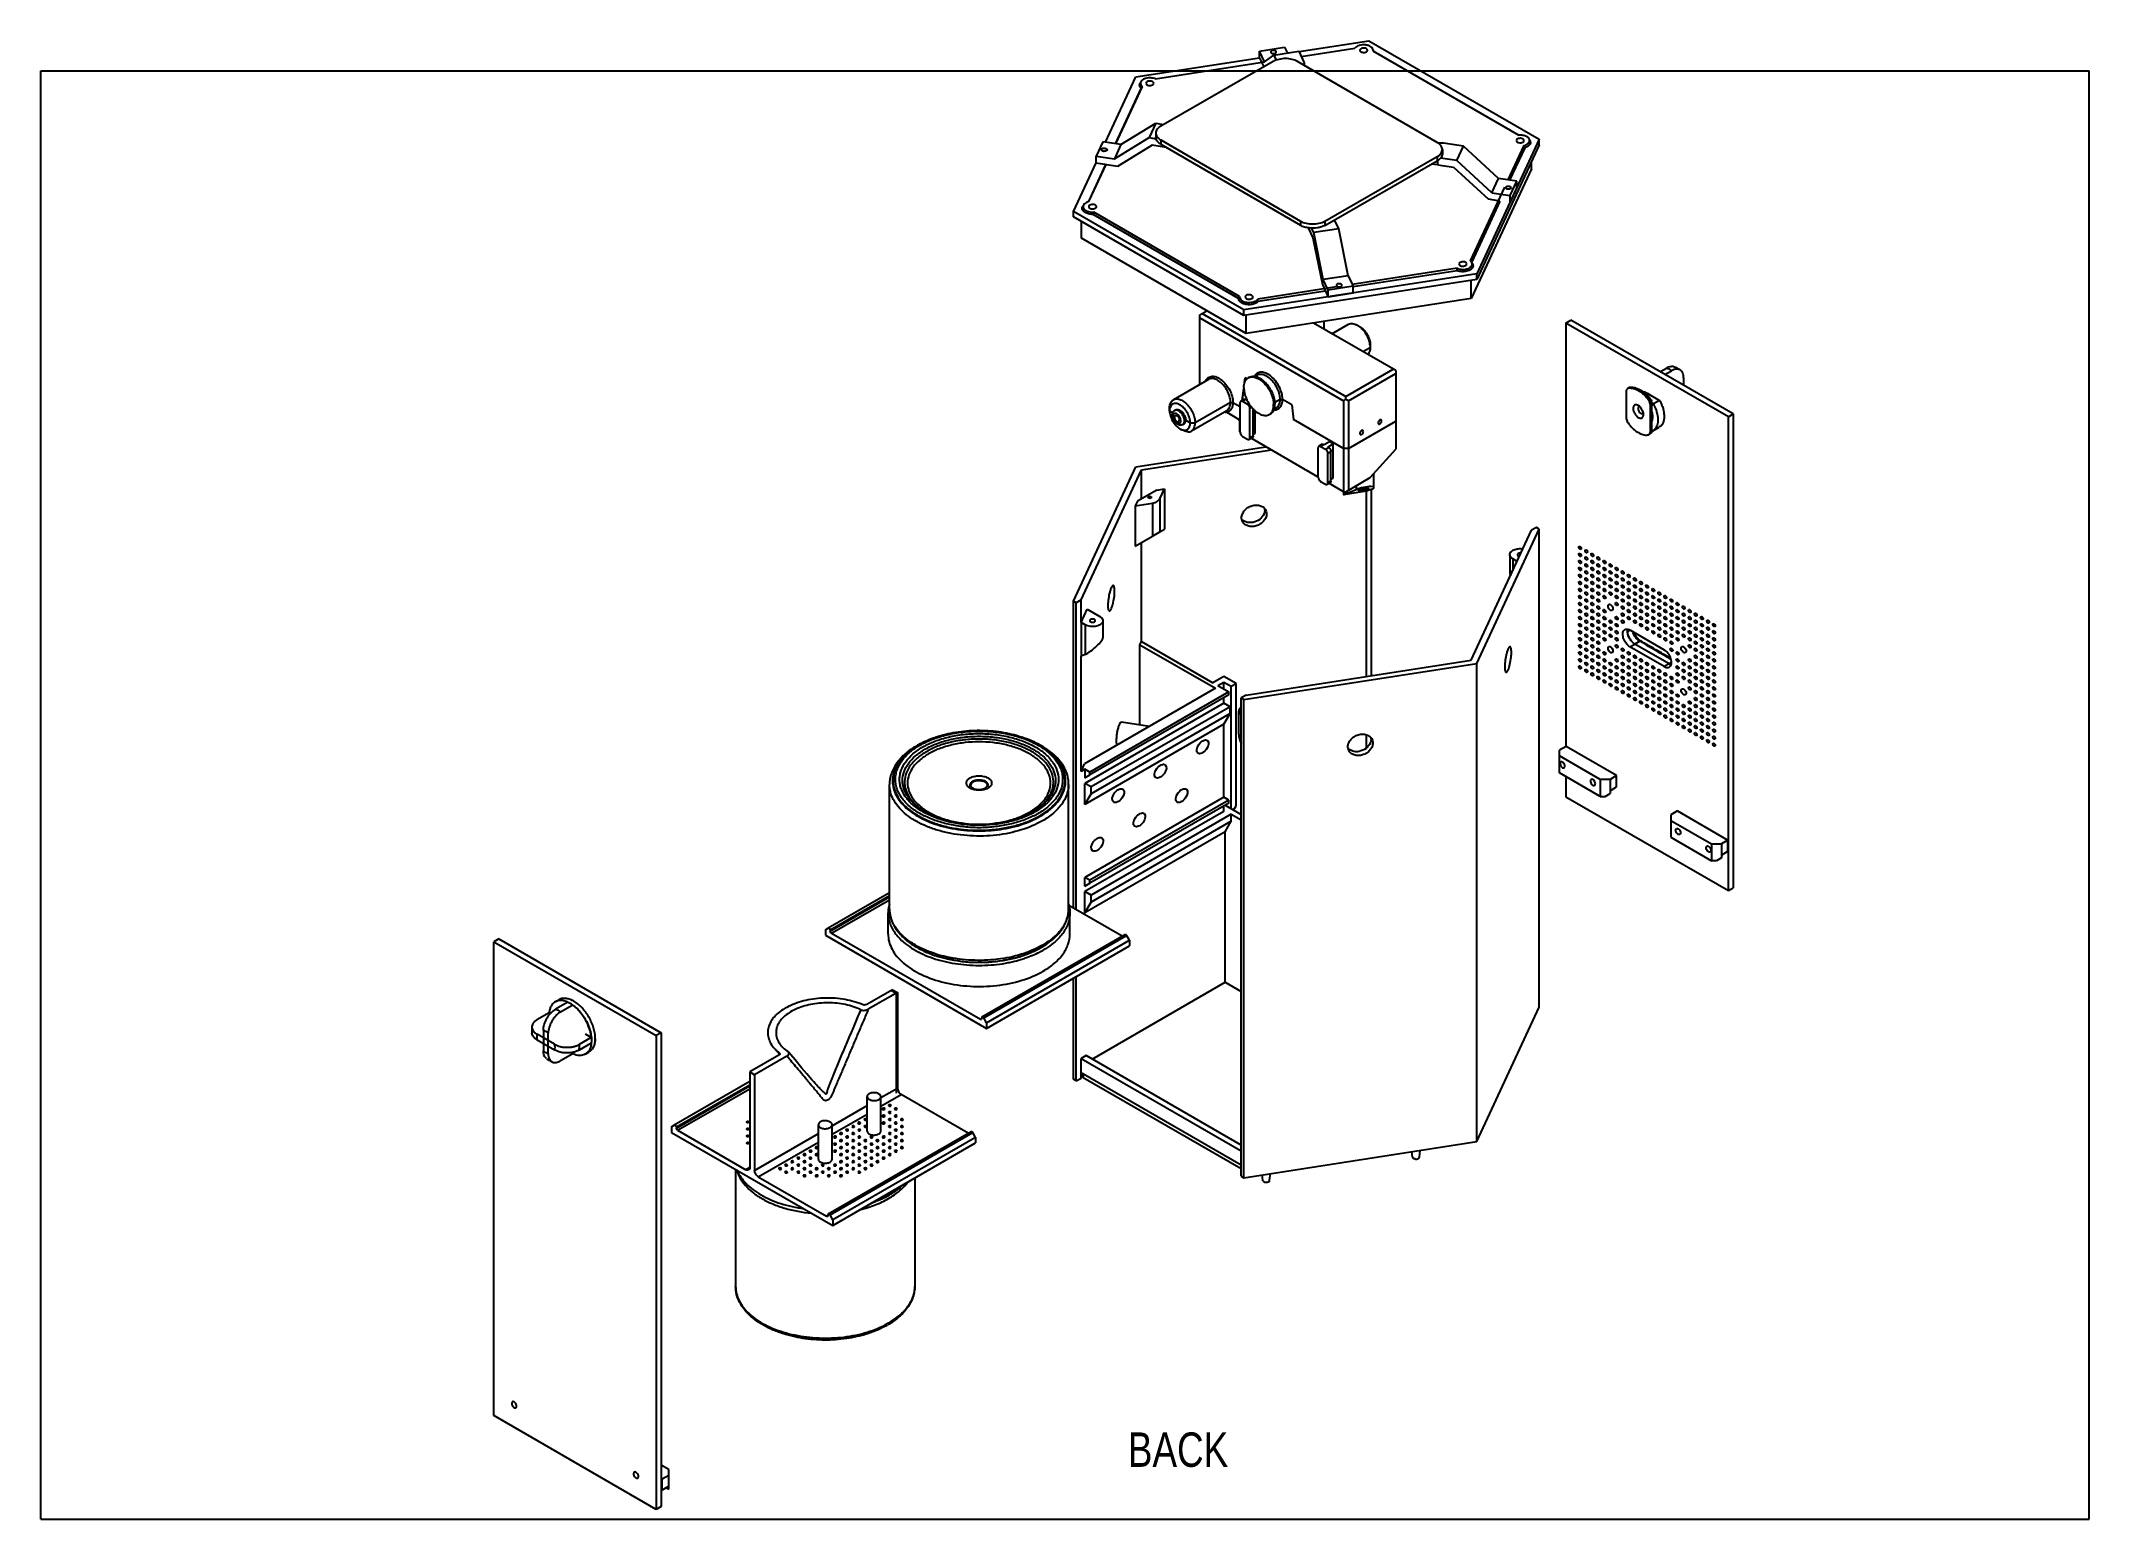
# Model space of a CAD drawing. Header units: millimetres. Extents: x 0 to 1189, y 0 to 858.
import ezdxf

# ---------------------------------------------------------------- set-up
doc = ezdxf.new("R2010")
doc.units = ezdxf.units.MM
doc.header["$LTSCALE"] = 65.395
doc.layers.get('0').update_dxf_attribs({"linetype": 'CONTINUOUS'})
for name, color, linetype in [('AXIS', 7, 'CONTINUOUS'), ('CURVES', 7, 'CONTINUOUS'), ('SURFACES', 7, 'CONTINUOUS')]:
    doc.layers.add(name, color=color, linetype=linetype)
doc.styles.get("Standard").update_dxf_attribs({"font": 'txt', "width": 0.8})

msp = doc.modelspace()

# ---------------------------------------------------------------- texts
at = {"color": 2, "linetype": 'Continuous', "insert": (631, 50.3), "char_height": 20, "width": 103.571, "attachment_point": 1, "line_spacing_factor": 0.9}
msp.add_mtext('BACK', dxfattribs=at)

# ---------------------------------------------------------------- linework, layer by layer
at = {"color": 7, "linetype": 'Continuous'}
for p, q in [((715.4, 846.4), (650.2, 808.9)), ((710.4, 846.2), (707.5, 852.4)), ((707.5, 848.3), (709.9, 843.2)), ((715.8, 850.1), (717.1, 847.2)), ((722, 854.7), (723.6, 851.3)), ((810.6, 799.3), (729.5, 846.4)), ((730.3, 852.3), (733.4, 845.7)), ((733.8, 843.9), (733.6, 845)), ((0, 0), (0, 841)), ((0, 841), (1189, 841)), ((1189, 0), (1189, 841)), ((623.8, 798.6), (638.8, 830.8)), ((638.8, 830.5), (638.8, 830.8)), ((647.2, 804.8), (647.2, 802.4)), ((650.1, 800.8), (731.2, 753.7)), ((650.1, 798.3), (731.2, 751.3)), ((810.8, 799.2), (813.2, 799.1)), ((608.3, 765.1), (618.2, 786.5)), ((745.4, 753.7), (810.6, 791.2)), ((745.4, 751.2), (810.6, 788.7)), ((811, 786.4), (807, 786.7)), ((813.6, 795.2), (813.6, 792.8)), ((861.4, 796.3), (852.6, 777.5)), ((865.3, 784.1), (865.3, 788)), ((865.3, 784.1), (830.3, 708.7)), ((847, 765.3), (830.6, 730)), ((604, 743.7), (604, 753.4)), ((695.3, 708.8), (610.8, 757.6)), ((735.9, 749.5), (738.4, 744)), ((738.9, 747), (737.7, 749.6)), ((753.4, 749.2), (738.9, 747)), ((753.4, 749.2), (751, 754.5)), ((758.8, 722), (753.4, 749.2)), ((699.6, 688.5), (604, 743.7)), ((738.4, 744), (743.9, 716.8)), ((744.4, 719.8), (738.9, 747)), ((743.9, 716.8), (747.2, 709.5)), ((758.8, 722), (744.4, 719.8)), ((747.2, 713.6), (744.4, 719.8)), ((761.7, 715.9), (747.2, 713.6)), ((747.2, 709.5), (747.2, 713.6)), ((758.8, 722), (761.7, 715.9)), ((761.7, 711.8), (761.7, 715.9)), ((822.1, 724.9), (761.8, 715.6)), ((830.3, 708.7), (830.3, 719.3)), ((672.7, 699.2), (676.9, 701.6)), ((695.3, 708.6), (695.3, 708.8)), ((695.3, 708.6), (695.3, 708.8)), ((830.3, 708.7), (699.6, 688.5)), ((745.6, 713.1), (706.7, 707)), ((761.7, 711.8), (747.2, 709.5)), ((672.7, 658.8), (672.7, 699.2)), ((672.7, 697.5), (756.1, 649.4)), ((674.1, 700), (757.5, 651.8)), ((699.6, 688.5), (699.6, 699.1)), ((786.5, 666.9), (738.7, 694.5)), ((744.8, 695.5), (744.8, 691)), ((744.8, 691.4), (745.3, 690.7)), ((749.5, 688.3), (759, 693.8)), ((765.7, 692.4), (764.3, 693.2)), ((885.3, 694.5), (888.1, 696.2)), ((885.3, 694.5), (885.3, 448.5)), ((979.6, 640.1), (885.3, 694.5)), ((982.4, 641.7), (888.1, 696.2)), ((767.4, 677.9), (771.7, 680.4)), ((771.7, 682), (771.7, 680.4)), ((757.5, 651.8), (785.1, 667.7)), ((786.5, 666.9), (786.5, 621.3)), ((939.9, 666.2), (943.7, 668.4)), ((942.8, 664.6), (946.6, 666.8)), ((677.9, 661.8), (657.4, 650)), ((672.7, 659.6), (673.3, 659.2)), ((697.4, 649.6), (698.3, 656.5)), ((697.5, 649.7), (698.4, 656.1)), ((698.8, 660), (699.1, 662.7)), ((698.9, 660.3), (699.2, 662.6)), ((700.1, 662.1), (699.1, 662.7)), ((706.1, 664.2), (704.9, 663.5)), ((759, 649.4), (786.5, 665.3)), ((920.2, 654.3), (920.2, 640.2)), ((921.9, 657), (921.2, 656.6)), ((929.5, 655), (928, 655.8)), ((953.6, 662.6), (953.6, 658.3)), ((655.2, 643.5), (655.2, 645.2)), ((655.2, 643.5), (657, 642.5)), ((688.4, 643.6), (667.9, 631.8)), ((690.6, 648.4), (670, 636.6)), ((688.4, 642.7), (695.3, 638.7)), ((690.6, 648.4), (692, 648.4)), ((692, 648.4), (696.2, 646)), ((696.2, 631.1), (696.2, 648.3)), ((698.4, 650.2), (696.6, 649.2)), ((697.6, 649.1), (700.5, 647.4)), ((699.8, 649.9), (699.4, 650.1)), ((700, 650), (699.8, 649.9)), ((701.9, 627.8), (701.9, 645)), ((703.7, 628.9), (703.7, 644.7)), ((704.9, 630.8), (704.9, 643.5)), ((717.1, 645.1), (715.9, 644.5)), ((719.4, 650.2), (716.3, 648.4)), ((719.4, 650.2), (720.8, 650.2)), ((726.1, 647.1), (720.8, 650.2)), ((726.1, 647.1), (726.1, 647.1)), ((726.1, 647.1), (727.1, 638.4)), ((726.1, 647.1), (727.1, 638.3)), ((757.5, 650.2), (756.1, 649.4)), ((756.1, 649.4), (756.1, 596.7)), ((757.5, 650.2), (757.5, 651.8)), ((759, 649.4), (757.5, 650.2)), ((759, 649.4), (759, 597.4)), ((932.4, 653.8), (939.7, 649.6)), ((934.5, 632), (934.5, 646)), ((935.1, 648.1), (936.1, 647.6)), ((935.2, 632.4), (935.2, 647.4)), ((939.7, 649.6), (936.1, 647.6)), ((661.2, 633.1), (661.9, 632.7)), ((664.6, 638.1), (667.2, 636.6)), ((667.2, 636.6), (670, 636.6)), ((695.3, 638.7), (696, 637.5)), ((696, 631.4), (696, 637.5)), ((696.2, 631.3), (696, 631.4)), ((704.7, 630.3), (703.7, 629.8)), ((727.1, 638.4), (727.1, 638.4)), ((756.1, 621.6), (727.1, 638.4)), ((759, 621.6), (786.5, 637.5)), ((935.8, 631.9), (939.4, 634)), ((979.6, 640.1), (982.4, 641.7)), ((979.6, 364.9), (979.6, 640.1)), ((982.4, 641.7), (982.4, 366.6)), ((697.6, 628.7), (700.5, 627)), ((703.2, 628), (701.5, 626.9)), ((741.5, 605.1), (702.6, 627.6)), ((741.5, 605), (741.5, 622.1)), ((743.7, 624.1), (741.9, 623)), ((742.9, 622.9), (745.7, 621.3)), ((745, 623.8), (744.7, 624)), ((748, 625.5), (745, 623.8)), ((747.1, 622.5), (750.1, 624.3)), ((747.5, 622.3), (747.1, 622.5)), ((747.1, 601.7), (747.1, 618.9)), ((750.1, 624.3), (748, 625.5)), ((748.9, 602.7), (748.9, 619.9)), ((750.1, 604.7), (750.1, 624.3)), ((759, 621.6), (756.1, 621.6)), ((771.7, 604.8), (786.5, 621.3)), ((934.1, 630.1), (933.4, 629.7)), ((638.9, 592.4), (638.9, 609.2)), ((647.8, 597.5), (636.5, 591)), ((647.8, 597.5), (652.2, 598.2)), ((649.5, 592.4), (652.2, 598.2)), ((652.2, 598.2), (652.2, 574.8)), ((742.9, 602.5), (745.7, 600.9)), ((748.5, 601.8), (746.7, 600.8)), ((747.9, 601.5), (756.9, 596.2)), ((749.9, 604.2), (748.9, 603.6)), ((756.2, 594.7), (763.6, 597.8)), ((769.6, 596.8), (756.2, 594.7)), ((756.2, 596.6), (756.2, 594.7)), ((756.9, 596.2), (771.7, 604.8)), ((772.1, 597.8), (769.6, 596.8)), ((769.6, 489.3), (769.6, 596.8)), ((636.5, 591), (635.3, 588.4)), ((635.3, 588.4), (645.3, 590)), ((635.3, 588.4), (635.3, 565)), ((635.3, 565), (645.3, 570.8)), ((649.5, 573.2), (652.2, 574.8)), ((830.3, 498.7), (865.4, 574.2)), ((833.6, 496.8), (869.8, 574.8)), ((868.2, 575.8), (865.4, 574.2)), ((869.8, 574.8), (868.2, 575.8)), ((869.8, 297.2), (869.8, 574.8)), ((638.9, 509.6), (638.9, 567.1)), ((852.7, 560), (852.7, 550.1)), ((857, 556.1), (854.4, 557.6)), ((603.9, 520.6), (603.8, 533.7)), ((603.8, 520.6), (607.4, 528.4)), ((607.4, 528.4), (614.8, 524.1)), ((606.3, 519.2), (603.9, 520.7)), ((603.9, 520.6), (603.9, 501.1)), ((922.5, 516.3), (942.3, 504.8)), ((603.8, 434.1), (603.9, 501.1)), ((606.3, 502.1), (603.9, 501.1)), ((638, 507.6), (638.9, 509.6)), ((638, 461.1), (638, 507.6)), ((638, 507.6), (681.8, 482.4)), ((638.9, 509.6), (680.4, 485.6)), ((942.3, 495), (922.5, 506.5)), ((945.2, 496.7), (925.4, 508.1)), ((686.7, 489.3), (680.4, 485.6)), ((693.8, 485.2), (686.7, 489.3)), ((698.4, 475.9), (833.6, 496.8)), ((699.6, 478.4), (830.3, 498.7)), ((833.6, 219.2), (833.6, 496.8)), ((681.8, 482.4), (605.9, 438.5)), ((689.6, 480.3), (609, 433.8)), ((689.6, 478.7), (609, 432.1)), ((683.2, 484), (686.7, 486)), ((683.2, 484), (689.6, 480.3)), ((686.7, 481.9), (686.7, 486)), ((686.7, 486), (691, 483.6)), ((686.7, 473.8), (686.7, 477)), ((689.6, 478.7), (689.6, 480.3)), ((691, 483.6), (693.8, 485.2)), ((691, 412.5), (691, 483.6)), ((693.8, 414.2), (693.8, 485.2)), ((699.6, 478.4), (696.7, 476.8)), ((696.7, 199.2), (696.7, 476.8)), ((696.7, 476.8), (698.4, 475.9)), ((698.4, 198.2), (698.4, 475.9)), ((686.7, 473.8), (606.1, 427.2)), ((690.3, 471.7), (609.7, 425.2)), ((690.3, 467.7), (609.7, 421.1)), ((690.3, 471.7), (686.7, 473.8)), ((686.7, 461.5), (690.3, 467.7)), ((690.3, 467.7), (690.3, 471.7)), ((686.7, 461.5), (606.1, 415)), ((643.6, 460.3), (627.3, 462.8)), ((686.7, 419.1), (686.7, 461.5)), ((769.6, 447.9), (769.6, 455.4)), ((885.4, 448.6), (881.5, 446.4)), ((881.5, 433.3), (881.5, 446.4)), ((905.2, 429.4), (881.5, 443.1)), ((914.7, 431.7), (885.4, 448.6)), ((603.8, 434.1), (605.9, 438.5)), ((606.1, 435.4), (603.8, 434.1)), ((905.2, 419.6), (881.5, 433.3)), ((885.3, 431.1), (885.3, 419.4)), ((910.9, 429.4), (905.2, 429.4)), ((905.2, 429.4), (905.2, 419.6)), ((914.7, 431.7), (910.9, 429.4)), ((910.9, 429.4), (910.9, 421.3)), ((914.7, 425.1), (914.7, 431.7)), ((686.7, 419.1), (606.1, 372.5)), ((689.6, 417.4), (609, 370.9)), ((689.6, 417.4), (686.7, 419.1)), ((689.6, 415.8), (689.6, 417.4)), ((885.3, 419.4), (979.6, 364.9)), ((905.2, 419.6), (908, 419.6)), ((908, 419.6), (910.9, 421.3)), ((910.9, 422.9), (914.7, 425.1)), ((686.7, 410.9), (606.1, 364.4)), ((689.6, 415.8), (609, 369.3)), ((691, 409.3), (609.7, 362.3)), ((691, 405.2), (609.7, 358.2)), ((686.7, 410.9), (686.7, 414.2)), ((687.5, 414.6), (696.7, 409.2)), ((687.5, 399.1), (691, 405.2)), ((691, 409.3), (696.7, 406)), ((691, 405.2), (691, 409.3)), ((692.4, 411.7), (693.8, 414.2)), ((950.1, 411.3), (946.2, 409)), ((946.2, 409), (946.2, 395.9)), ((946.2, 405.7), (969.9, 392.1)), ((950.1, 411.3), (979.4, 394.3)), ((687.5, 399.1), (606.1, 352.1)), ((687.5, 311.7), (687.5, 399.1)), ((946.2, 395.9), (969.9, 382.3)), ((979.4, 394.3), (975.6, 392.1)), ((979.4, 387.8), (979.4, 394.3)), ((969.9, 392.1), (975.6, 392.1)), ((969.9, 392.1), (969.9, 382.3)), ((972.7, 382.3), (969.9, 382.3)), ((975.6, 383.9), (972.7, 382.3)), ((975.6, 392.1), (975.6, 383.9)), ((975.6, 385.5), (979.4, 387.8)), ((492.6, 363.7), (457, 343.2)), ((979.6, 364.9), (982.4, 366.6)), ((627.6, 338.5), (596.8, 356.3)), ((265.8, 336.9), (262.9, 335.2)), ((262.9, 60.1), (262.9, 335.2)), ((262.9, 335.2), (357.2, 280.8)), ((265.8, 336.9), (360.1, 282.4)), ((455.4, 342.2), (457, 343.2)), ((455.4, 342.2), (455.4, 339)), ((458.2, 341.9), (458.2, 341.4)), ((458.9, 340.2), (545.4, 290.2)), ((546.3, 291.6), (629.3, 339.4)), ((549, 288.2), (631.9, 336.1)), ((631.9, 336.1), (630.3, 338.9)), ((631.9, 336.1), (631.9, 332.8)), ((525.5, 325.5), (525.6, 325.5)), ((525.5, 325.5), (525.6, 325.5)), ((558.3, 324.4), (558.4, 324.4)), ((558.3, 324.4), (558.4, 324.4)), ((578.7, 330.9), (578.8, 330.9)), ((578.7, 330.9), (578.8, 330.9)), ((578.8, 330.8), (578.7, 330.8)), ((578.8, 330.8), (578.7, 330.8)), ((579.1, 331), (579.1, 331.1)), ((579.1, 331), (579.1, 331.1)), ((610.2, 267.1), (687.5, 311.7)), ((687.5, 311.7), (696.7, 306.3)), ((305.8, 300.2), (298.8, 296.1)), ((308.7, 298.5), (301.6, 294.4)), ((494.4, 307.4), (479.5, 298.8)), ((497.2, 305.8), (480.3, 296.1)), ((494.4, 307.4), (497.2, 305.8)), ((497.2, 305.8), (497.2, 250.3)), ((295, 293.9), (287.9, 289.8)), ((295.7, 293.5), (295, 293.9)), ((546.1, 291.1), (546.1, 290.6)), ((549, 288.2), (547.3, 291)), ((549, 288.2), (549, 284.9)), ((833.6, 219.2), (869.8, 297.2)), ((298.2, 275.7), (288, 281.6)), ((288, 278.3), (298.2, 272.4)), ((291.7, 283.7), (291.7, 271.9)), ((294.5, 270.3), (294.5, 282.1)), ((319.5, 279.7), (312.5, 275.6)), ((319.5, 276.4), (312.5, 272.3)), ((319.5, 279.7), (316.2, 281.6)), ((360.1, 282.4), (357.2, 280.8)), ((357.2, 280.8), (357.2, 5.6)), ((360.1, 282.4), (360.1, 7.3)), ((308.7, 270.1), (301.6, 266.1)), ((308.7, 270.1), (308.7, 271)), ((428.3, 269.3), (411.5, 259.6)), ((433.1, 268.8), (414.3, 257.9)), ((606.7, 269.1), (603.8, 267.5)), ((603.8, 267.5), (696.7, 213.9)), ((603.8, 256.1), (603.8, 267.5)), ((696.7, 217.1), (606.7, 269.1)), ((411.5, 254), (367.7, 228.7)), ((411.5, 259.6), (414.3, 257.9)), ((411.5, 259.6), (411.5, 204.1)), ((414.3, 257.9), (414.3, 202.4)), ((449.5, 252.9), (449.5, 252.9)), ((603.8, 259.4), (696.7, 205.7)), ((538.3, 224.1), (499.3, 246.6)), ((366.1, 227.8), (367.7, 228.7)), ((366.1, 227.8), (366.1, 224.5)), ((368.9, 227.5), (368.9, 227)), ((369.6, 225.8), (409.3, 202.8)), ((457.1, 177.2), (540, 225)), ((542.6, 221.6), (459.7, 173.8)), ((542.6, 221.6), (541, 224.4)), ((542.6, 221.6), (542.6, 218.4)), ((698.4, 198.2), (833.6, 219.2)), ((416.4, 198.8), (456.1, 175.8)), ((696.7, 199.2), (698.4, 198.2)), ((456.9, 176.7), (456.9, 176.2)), ((459.7, 173.8), (458.1, 176.6)), ((459.7, 173.8), (459.7, 170.5)), ((357.2, 5.6), (262.9, 60.1)), ((364.5, 28.8), (360.1, 31.3)), ((360.6, 23.3), (364.5, 25.5)), ((364.5, 17.3), (364.5, 28.8)), ((364.5, 19), (360.6, 16.7)), ((363.1, 18.2), (364.5, 17.3)), ((0, 0), (1189, 0)), ((360.1, 7.3), (357.2, 5.6))]:
    msp.add_line(p, q, dxfattribs=at)
at = {"color": 9, "linetype": 'Continuous'}
for p, q in [((650.1, 800.8), (650.1, 798.3)), ((810.6, 791.2), (810.6, 788.7)), ((731.2, 753.7), (731.2, 751.3)), ((735.9, 749.5), (735.9, 749.7)), ((745.4, 753.7), (745.4, 751.2)), ((922.6, 657.2), (921.9, 656.8)), ((699.4, 650.1), (697.6, 649.1)), ((700.5, 647.4), (701.2, 647.9)), ((701.9, 645), (702.9, 645.6)), ((932.4, 653.8), (931.7, 653.4)), ((932.7, 650.6), (933.4, 651)), ((934.1, 650.8), (933.4, 651)), ((934.5, 646), (935.2, 646.5)), ((704.9, 630.8), (703.7, 630.1)), ((935.2, 632.4), (934.5, 632)), ((703.7, 628.9), (701.9, 627.8)), ((744.7, 624), (742.9, 622.9)), ((745.7, 621.3), (747.5, 622.3)), ((747.1, 618.9), (748.9, 619.9)), ((748.9, 602.7), (747.1, 601.7)), ((750.1, 604.7), (748.9, 604)), ((854.4, 557.6), (854.4, 550.6)), ((921.1, 515.4), (922.5, 516.2)), ((922.5, 506.5), (925.4, 508.1)), ((928.2, 509.7), (925.4, 508.1)), ((945.2, 496.7), (942.3, 495)), ((945.2, 496.7), (946.6, 497.5)), ((513.2, 410.8), (513.3, 410.8)), ((513.2, 410.8), (513.3, 410.8)), ((492.6, 361.8), (458.2, 341.9)), ((458.2, 341.4), (492.6, 361.3)), ((458.9, 340.2), (492.6, 359.6)), ((596.5, 352.3), (596.5, 352.3)), ((547.3, 291), (630.3, 338.9)), ((546.1, 290.6), (545.4, 290.2)), ((411.5, 252), (368.9, 227.5)), ((368.9, 227), (411.5, 251.6)), ((369.6, 225.8), (411.5, 249.9)), ((487.6, 244.7), (497.2, 250.3)), ((459.3, 228.4), (479.6, 240.1)), ((487.6, 239.8), (499.3, 246.6)), ((459.3, 223.5), (479.6, 235.2)), ((414.3, 202.4), (451.3, 223.8)), ((416.4, 198.8), (451.3, 218.9)), ((458.1, 176.6), (541, 224.4)), ((411.5, 204.1), (409.3, 202.8)), ((456.9, 176.2), (456.1, 175.8)), ((403.4, 133), (403.4, 132.9))]:
    msp.add_line(p, q, dxfattribs=at)
for points in [[(596.5, 352.3), (596.5, 352.3), (596.5, 352.3)], [(403.4, 133), (403.4, 133), (403.4, 132.9)]]:
    msp.add_lwpolyline(points, dxfattribs=at)
at = {"color": 7, "linetype": 'Continuous'}
msp.add_lwpolyline([(449.5, 252.9), (448.6, 253.9), (447.6, 255), (446.5, 256.3), (444.6, 258.6), (441.6, 262.1), (437.8, 266.6), (434, 271.1)], dxfattribs=at)
for centre, radius, start, end in [((862.7, 799.4), 2.02, 359.9869, 10.5093), ((738.5, 750.8), 2.93, 200.4645, 204.9179), ((829.3, 727.8), 2.1, 6.7772, 16.5316), ((829.4, 727.8), 2.01, 0.0476, 6.72), ((697.3, 708.6), 2.01, 179.9326, 184.8901), ((702.9, 710.9), 5.46, 300.443, 301.4921), ((759, 680.2), 12.7, 6.936, 10.075), ((928.7, 647.7), 7.15, 67.3853, 67.6406), ((660.4, 643.9), 5.2, 162.5333, 167.4816), ((694, 677.8), 35.5, 258.8884, 260.8918), ((891.2, 647.1), 43.9, 1.2861, 2.2627), ((918.4, 637.3), 20.4, 14.8406, 16.4828), ((933.5, 635.9), 4.7, 290.2034, 299.9934), ((925.6, 515.5), 4.46, 170.377, 173.2911), ((925.9, 515.5), 4.78, 173.2818, 175.378), ((926.3, 515.4), 5.24, 175.4185, 179.2171), ((926.6, 515.4), 5.51, 179.2018, 179.8199), ((926.7, 515.4), 5.57, 179.8191, 180.0001), ((532, 410.5), 45, 121.5139, 121.9677), ((533.4, 405.6), 50.1, 118.5968, 119.9947), ((532.6, 409.4), 46.2, 119.9945, 121.5091), ((515.8, 355.9), 23.5, 207.575, 208.6485), ((516.1, 356), 23.8, 208.6481, 209.5574), ((571.2, 357.2), 26, 325.187, 326.3799), ((539.5, 388.8), 64.9, 249.7042, 250.0334), ((543, 400.4), 76.9, 256.9258, 257.3119), ((548.2, 391.2), 67.8, 287.2049, 287.5431), ((554.1, 378.6), 53.7, 296.6704, 297.2733), ((554.9, 375), 50.2, 297.6218, 298.2709), ((554.5, 377.8), 52.8, 297.3701, 297.6921), ((555.4, 374.2), 49.3, 298.3753, 298.7225), ((555.3, 376.3), 51.1, 297.7236, 299.98), ((555.8, 373.4), 48.4, 298.7209, 299.5753), ((556.7, 371.9), 46.6, 299.5707, 301.2236), ((557.7, 370.3), 44.7, 301.227, 302.3724), ((308.6, 292.4), 13.7, 173.5459, 173.9618), ((308.6, 292.4), 13.7, 173.5458, 173.9663), ((289.8, 275), 30.3, 30.5771, 30.7819), ((289.8, 275.1), 30.3, 29.4222, 30.5772), ((289.8, 275), 30.3, 29.2181, 29.4226), ((314.2, 282.6), 13.7, 246.0385, 246.4544), ((314.2, 282.6), 13.7, 246.0341, 246.4545), ((466.5, 156.1), 50.1, 298.5968, 299.9947)]:
    msp.add_arc(centre, radius, start, end, dxfattribs=at)
at = {"color": 9, "linetype": 'Continuous'}
for centre, radius, start, end in [((532.8, 410.3), 45.1, 119.9984, 120.7701), ((532, 413.5), 40.2, 122.5509, 122.7499), ((532.7, 412.3), 41.6, 119.977, 122.5431), ((511.3, 428.6), 17, 186.6674, 187.0621), ((545.9, 427.8), 4.12, 299.9544, 304.4955), ((546.8, 426.7), 2.67, 314.7645, 320.8208), ((577.9, 428.6), 17, 352.9383, 353.3326), ((535.2, 453.2), 50.1, 242.4593, 243.5127), ((533.8, 444.6), 39.5, 238.7488, 239.1381), ((555.4, 444.6), 39.5, 300.6413, 301.339), ((553.9, 453.2), 50.2, 296.4863, 297.539), ((555.3, 450.6), 47.2, 297.5179, 299.9915), ((515.5, 356.6), 23.4, 209.4387, 212.8726), ((579.1, 354.4), 17.5, 352.9949, 356.8656), ((579.2, 354.4), 17.4, 356.869, 359.9991), ((539.8, 391.9), 67, 250.6118, 250.7417), ((420.7, 135.1), 17.4, 180.001, 183.2173), ((420.8, 135.1), 17.5, 183.2202, 186.8866), ((466.5, 158.3), 51.2, 297.5043, 299.9747)]:
    msp.add_arc(centre, radius, start, end, dxfattribs=at)
at = {"color": 7, "linetype": 'Continuous'}
msp.add_ellipse((858.7, 545.3), major_axis=(-5.41, 6.31), ratio=0.410751, start_param=0.446853, end_param=0.850946, dxfattribs=at)
for centre in [(674.4, 448.4), (649.9, 434.3), (625.4, 420.1), (662.2, 420.1), (637.7, 406), (613.2, 391.8)]:
    msp.add_ellipse(centre, major_axis=(2.77, 3.69), ratio=0.565745, dxfattribs=at)
for points, knots in [([(714.4, 852.5), (714.3, 852.5), (714.1, 852.3), (713.9, 852.1), (713.9, 851.9)], [0, 0, 0, 0, 0.29449, 1, 1, 1, 1]), ([(713.9, 851.9), (713.9, 851.7), (714.2, 851.2), (715, 851), (715.8, 850.9), (716.4, 851.1), (716.7, 851.2)], [0, 0, 0, 0, 0.183509, 0.435119, 0.728337, 1, 1, 1, 1]), ([(717.1, 851.9), (717.1, 852.1), (716.9, 852.5), (716.1, 852.8), (715.2, 852.8), (714.7, 852.7), (714.4, 852.5)], [0, 0, 0, 0, 0.183509, 0.435119, 0.728337, 1, 1, 1, 1]), ([(729.5, 846.4), (728.5, 847), (726.2, 847.8), (722.5, 848.2), (718.7, 847.8), (716.4, 847), (715.4, 846.4)], [0, 0, 0, 0, 0.236985, 0.499679, 0.762548, 1, 1, 1, 1]), ([(716.7, 851.2), (716.7, 851.3), (717, 851.4), (717.1, 851.7), (717.1, 851.9)], [0, 0, 0, 0, 0.29449, 1, 1, 1, 1]), ([(766.3, 853.8), (766.1, 853.7), (765.8, 853.5), (765.6, 853.1), (765.6, 852.9)], [0, 0, 0, 0, 0.550751, 1, 1, 1, 1]), ([(765.6, 852.9), (765.6, 852.7), (765.9, 852.2), (766.5, 851.9), (767.2, 851.6), (768.3, 851.6), (769.1, 851.8), (769.5, 852)], [0, 0, 0, 0, 0.183291, 0.301475, 0.436206, 0.728901, 1, 1, 1, 1]), ([(770.1, 852.9), (770.1, 853.2), (769.8, 853.6), (769.3, 854), (768.5, 854.2), (767.5, 854.3), (766.6, 854), (766.3, 853.8)], [0, 0, 0, 0, 0.183291, 0.301475, 0.436206, 0.728901, 1, 1, 1, 1]), ([(769.5, 852), (769.6, 852.1), (770, 852.4), (770.1, 852.8), (770.1, 852.9)], [0, 0, 0, 0, 0.550751, 1, 1, 1, 1]), ([(773.3, 853.2), (773.4, 853.1), (773.6, 852.9), (773.7, 852.5), (773.8, 852.3)], [0, 0, 0, 0, 0.262841, 1, 1, 1, 1]), ([(637.8, 832.7), (637.8, 832.8), (637.9, 833.3), (638.1, 833.7), (638.3, 834)], [0, 0, 0, 0, 0.240541, 1, 1, 1, 1]), ([(638.2, 831.4), (638.2, 831.5), (637.9, 831.9), (637.8, 832.4), (637.8, 832.7)], [0, 0, 0, 0, 0.264774, 1, 1, 1, 1]), ([(642.2, 834.7), (642, 834.5), (641.7, 834.3), (641.5, 833.9), (641.5, 833.7)], [0, 0, 0, 0, 0.550751, 1, 1, 1, 1]), ([(641.5, 833.7), (641.5, 833.5), (641.8, 833), (642.3, 832.7), (643.1, 832.4), (644.2, 832.4), (645, 832.6), (645.4, 832.8)], [0, 0, 0, 0, 0.183291, 0.301475, 0.436206, 0.728901, 1, 1, 1, 1]), ([(646, 833.7), (646, 834), (645.7, 834.4), (645.2, 834.8), (644.4, 835), (643.4, 835.1), (642.5, 834.9), (642.2, 834.7)], [0, 0, 0, 0, 0.183291, 0.301475, 0.436206, 0.728901, 1, 1, 1, 1]), ([(645.4, 832.8), (645.5, 832.9), (645.9, 833.2), (646, 833.6), (646, 833.7)], [0, 0, 0, 0, 0.550751, 1, 1, 1, 1]), ([(650.2, 808.9), (649.7, 808.7), (648.9, 808.1), (648, 807.1), (647.4, 806), (647.2, 805.2), (647.2, 804.8)], [0, 0, 0, 0, 0.289946, 0.549249, 0.782369, 1, 1, 1, 1]), ([(647.2, 804.8), (647.2, 804.5), (647.4, 803.7), (648, 802.6), (648.9, 801.6), (649.7, 801), (650.1, 800.8)], [0, 0, 0, 0, 0.217912, 0.45115, 0.710347, 1, 1, 1, 1]), ([(650.1, 798.3), (649.7, 798.6), (648.9, 799.1), (648, 800.1), (647.4, 801.2), (647.2, 802), (647.2, 802.4)], [0, 0, 0, 0, 0.289653, 0.54885, 0.782088, 1, 1, 1, 1]), ([(813.6, 795.2), (813.6, 795.6), (813.4, 796.4), (812.8, 797.5), (811.9, 798.5), (811.1, 799.1), (810.6, 799.3)], [0, 0, 0, 0, 0.217912, 0.45115, 0.710347, 1, 1, 1, 1]), ([(857.1, 801.4), (856.9, 801.3), (856.6, 801), (856.5, 800.7), (856.5, 800.5)], [0, 0, 0, 0, 0.550751, 1, 1, 1, 1]), ([(856.5, 800.5), (856.5, 800.2), (856.7, 799.8), (857.3, 799.4), (858.1, 799.2), (859.1, 799.1), (860, 799.4), (860.3, 799.6)], [0, 0, 0, 0, 0.183291, 0.301475, 0.436206, 0.728901, 1, 1, 1, 1]), ([(861, 800.5), (861, 800.8), (860.7, 801.2), (860.1, 801.5), (859.4, 801.8), (858.3, 801.8), (857.5, 801.6), (857.1, 801.4)], [0, 0, 0, 0, 0.183291, 0.301475, 0.436206, 0.728901, 1, 1, 1, 1]), ([(860.3, 799.6), (860.5, 799.7), (860.8, 799.9), (861, 800.3), (861, 800.5)], [0, 0, 0, 0, 0.550751, 1, 1, 1, 1]), ([(863.3, 797.2), (863.1, 797.1), (862.5, 796.7), (861.9, 796.5), (861.4, 796.3)], [0, 0, 0, 0, 0.233611, 1, 1, 1, 1]), ([(864.4, 798.4), (864.4, 798.3), (864.1, 797.8), (863.6, 797.4), (863.3, 797.2)], [0, 0, 0, 0, 0.230003, 1, 1, 1, 1]), ([(864.2, 800.8), (864.2, 800.7), (864.5, 800.4), (864.6, 800.1), (864.6, 799.8)], [0, 0, 0, 0, 0.263891, 1, 1, 1, 1]), ([(864.7, 799.4), (864.7, 799.2), (864.6, 798.8), (864.5, 798.5), (864.4, 798.4)], [0, 0, 0, 0, 0.740193, 1, 1, 1, 1]), ([(810.6, 791.2), (811.1, 791.4), (811.9, 792), (812.8, 793), (813.4, 794.1), (813.6, 794.9), (813.6, 795.2)], [0, 0, 0, 0, 0.289946, 0.549249, 0.782369, 1, 1, 1, 1]), ([(813.6, 792.8), (813.6, 792.4), (813.4, 791.6), (812.8, 790.5), (811.9, 789.5), (811.1, 789), (810.6, 788.7)], [0, 0, 0, 0, 0.217631, 0.450751, 0.710054, 1, 1, 1, 1]), ([(813.9, 794.8), (813.9, 794.8), (813.9, 795), (813.7, 795.2), (813.6, 795.3)], [0, 0, 0, 0, 0.226342, 1, 1, 1, 1]), ([(604.5, 761.1), (604.5, 761.2), (604.6, 761.7), (604.8, 762.2), (605, 762.5)], [0, 0, 0, 0, 0.239863, 1, 1, 1, 1]), ([(604.8, 760), (604.8, 760.1), (604.6, 760.4), (604.5, 760.8), (604.5, 761.1)], [0, 0, 0, 0, 0.260535, 1, 1, 1, 1]), ([(608.9, 763), (608.7, 762.9), (608.4, 762.6), (608.3, 762.3), (608.3, 762.1)], [0, 0, 0, 0, 0.550751, 1, 1, 1, 1]), ([(608.3, 762.1), (608.3, 761.8), (608.5, 761.4), (609.1, 761.1), (609.9, 760.8), (610.9, 760.7), (611.8, 761), (612.1, 761.2)], [0, 0, 0, 0, 0.183291, 0.301475, 0.436206, 0.728901, 1, 1, 1, 1]), ([(612.8, 762.1), (612.8, 762.4), (612.5, 762.8), (611.9, 763.1), (611.2, 763.4), (610.1, 763.4), (609.3, 763.2), (608.9, 763)], [0, 0, 0, 0, 0.183291, 0.301475, 0.436206, 0.728901, 1, 1, 1, 1]), ([(612.1, 761.2), (612.3, 761.3), (612.6, 761.5), (612.8, 761.9), (612.8, 762.1)], [0, 0, 0, 0, 0.550751, 1, 1, 1, 1]), ([(606, 758.8), (605.9, 758.9), (605.4, 759.2), (605, 759.7), (604.8, 760)], [0, 0, 0, 0, 0.272843, 1, 1, 1, 1]), ([(610.8, 757.6), (609.9, 757.6), (608.3, 757.7), (606.7, 758.4), (606, 758.8)], [0, 0, 0, 0, 0.530483, 1, 1, 1, 1]), ([(731.2, 753.7), (732.2, 753.1), (734.6, 752.3), (738.3, 751.9), (742, 752.3), (744.4, 753.1), (745.4, 753.7)], [0, 0, 0, 0, 0.236985, 0.499679, 0.762548, 1, 1, 1, 1]), ([(736.4, 749.7), (735.4, 749.8), (733.7, 750.1), (732, 750.8), (731.2, 751.3)], [0, 0, 0, 0, 0.523987, 1, 1, 1, 1]), ([(745.4, 751.2), (744.8, 750.9), (743.4, 750.3), (740.4, 749.5), (738, 749.5), (736.4, 749.7)], [0, 0, 0, 0, 0.228198, 0.477121, 1, 1, 1, 1]), ([(823.9, 729.7), (823.7, 729.6), (823.4, 729.4), (823.2, 729), (823.2, 728.8)], [0, 0, 0, 0, 0.550751, 1, 1, 1, 1]), ([(823.2, 728.8), (823.2, 728.6), (823.5, 728.1), (824, 727.8), (824.8, 727.5), (825.9, 727.5), (826.7, 727.7), (827.1, 727.9)], [0, 0, 0, 0, 0.183291, 0.301475, 0.436206, 0.728901, 1, 1, 1, 1]), ([(827.7, 728.8), (827.7, 729.1), (827.4, 729.5), (826.9, 729.9), (826.1, 730.1), (825, 730.2), (824.2, 729.9), (823.9, 729.7)], [0, 0, 0, 0, 0.183291, 0.301475, 0.436206, 0.728901, 1, 1, 1, 1]), ([(829.8, 725.5), (829.6, 725.3), (828.5, 724.7), (827.2, 724.4), (826.2, 724.4)], [0, 0, 0, 0, 0.227948, 1, 1, 1, 1]), ([(827.1, 727.9), (827.2, 728), (827.6, 728.3), (827.7, 728.7), (827.7, 728.8)], [0, 0, 0, 0, 0.550751, 1, 1, 1, 1]), ([(831.1, 726.7), (831, 726.5), (830.7, 726.1), (830.2, 725.7), (829.8, 725.5)], [0, 0, 0, 0, 0.229729, 1, 1, 1, 1]), ([(830.9, 729.1), (831, 729.1), (831.1, 728.8), (831.3, 728.6), (831.3, 728.4)], [0, 0, 0, 0, 0.261006, 1, 1, 1, 1]), ([(831.4, 727.8), (831.4, 727.7), (831.4, 727.3), (831.2, 726.9), (831.1, 726.7)], [0, 0, 0, 0, 0.243018, 1, 1, 1, 1]), ([(752.6, 717.1), (752.5, 717), (752.3, 716.9), (752.1, 716.6), (752.1, 716.4)], [0, 0, 0, 0, 0.29449, 1, 1, 1, 1]), ([(752.1, 716.4), (752.1, 716.2), (752.4, 715.8), (753.1, 715.5), (754, 715.5), (754.6, 715.6), (754.8, 715.8)], [0, 0, 0, 0, 0.183509, 0.435119, 0.728337, 1, 1, 1, 1]), ([(755.3, 716.4), (755.3, 716.6), (755, 717), (754.3, 717.3), (753.4, 717.4), (752.8, 717.2), (752.6, 717.1)], [0, 0, 0, 0, 0.183509, 0.435119, 0.728337, 1, 1, 1, 1]), ([(754.8, 715.8), (754.9, 715.8), (755.1, 716), (755.3, 716.2), (755.3, 716.4)], [0, 0, 0, 0, 0.29449, 1, 1, 1, 1]), ([(826.2, 724.4), (825.8, 724.3), (824.4, 724.3), (823.1, 724.5), (822.1, 724.9)], [0, 0, 0, 0, 0.258083, 1, 1, 1, 1]), ([(697, 706.3), (696.8, 706.3), (696.3, 706.7), (695.9, 707.1), (695.7, 707.4)], [0, 0, 0, 0, 0.272728, 1, 1, 1, 1]), ([(702.5, 705.2), (701.5, 705.1), (699.6, 705.2), (697.7, 705.8), (697, 706.3)], [0, 0, 0, 0, 0.526368, 1, 1, 1, 1]), ([(699.8, 710.6), (699.6, 710.4), (699.3, 710.2), (699.1, 709.8), (699.1, 709.6)], [0, 0, 0, 0, 0.550751, 1, 1, 1, 1]), ([(699.1, 709.6), (699.1, 709.4), (699.4, 708.9), (699.9, 708.6), (700.7, 708.3), (701.8, 708.3), (702.6, 708.5), (702.9, 708.7)], [0, 0, 0, 0, 0.183291, 0.301475, 0.436206, 0.728901, 1, 1, 1, 1]), ([(703.6, 709.6), (703.6, 709.9), (703.3, 710.3), (702.8, 710.7), (702, 710.9), (700.9, 711), (700.1, 710.8), (699.8, 710.6)], [0, 0, 0, 0, 0.183291, 0.301475, 0.436206, 0.728901, 1, 1, 1, 1]), ([(705.6, 706.2), (705.4, 706.1), (704.4, 705.6), (703.3, 705.3), (702.5, 705.2)], [0, 0, 0, 0, 0.23087, 1, 1, 1, 1]), ([(702.9, 708.7), (703.1, 708.8), (703.5, 709.1), (703.6, 709.5), (703.6, 709.6)], [0, 0, 0, 0, 0.550751, 1, 1, 1, 1]), ([(706.7, 707), (706.6, 707), (706.3, 706.7), (706, 706.4), (705.7, 706.2)], [0, 0, 0, 0, 0.235042, 1, 1, 1, 1]), ([(759, 693.8), (759.4, 694), (760.2, 694.3), (761.5, 694.3), (762.9, 693.9), (763.8, 693.5), (764.3, 693.2)], [0, 0, 0, 0, 0.217771, 0.45095, 0.710199, 1, 1, 1, 1]), ([(764.3, 693.2), (764.4, 693.2), (765, 692.8), (765.5, 692.4), (765.9, 692.1)], [0, 0, 0, 0, 0.240759, 1, 1, 1, 1]), ([(765.7, 692.4), (766.5, 691.9), (768.1, 690.6), (770, 688), (771.3, 685.1), (771.7, 683), (771.7, 682)], [0, 0, 0, 0, 0.237216, 0.499998, 0.762768, 1, 1, 1, 1]), ([(765.9, 692.1), (766.6, 691.5), (767.9, 690.1), (769.6, 687.7), (770.8, 685.1), (771.3, 683.3), (771.5, 682.4)], [0, 0, 0, 0, 0.243453, 0.5, 0.756552, 1, 1, 1, 1]), ([(771.7, 680.4), (771.7, 679.6), (771.5, 678.1), (770.8, 676.8), (770.4, 676.3)], [0, 0, 0, 0, 0.542584, 1, 1, 1, 1]), ([(771.6, 681.7), (771.6, 681.6), (771.7, 681.2), (771.7, 680.7), (771.7, 680.4)], [0, 0, 0, 0, 0.25666, 1, 1, 1, 1]), ([(720.8, 650.2), (720.8, 651.4), (720.4, 653.9), (719, 657.5), (716.9, 660.9), (714.3, 663.6), (711.8, 665.3), (709.8, 665.9), (708.5, 666.1), (707.2, 665.9), (706.1, 665.4), (705.2, 664.6), (704.7, 663.9), (704.5, 663.6)], [0, 0, 0, 0, 0.135047, 0.284332, 0.437238, 0.582245, 0.709814, 0.765673, 0.816367, 0.863011, 0.907542, 0.952417, 1, 1, 1, 1]), ([(943.7, 668.4), (944.1, 668.7), (944.9, 669.1), (946.1, 669.4), (947.3, 669.4), (948, 669.3), (948.3, 669.1)], [0, 0, 0, 0, 0.287206, 0.546835, 0.78191, 1, 1, 1, 1]), ([(951.9, 667.1), (951.7, 667.2), (951.3, 667.4), (950.6, 667.7), (949.4, 667.8), (948, 667.5), (947, 667.1), (946.6, 666.8)], [0, 0, 0, 0, 0.109148, 0.219205, 0.450333, 0.708485, 1, 1, 1, 1]), ([(948.3, 669.1), (948.7, 669), (949.9, 668.4), (951, 667.7), (951.9, 667.1)], [0, 0, 0, 0, 0.249062, 1, 1, 1, 1]), ([(953.6, 662.6), (953.6, 663.1), (953.6, 664), (953.2, 665.3), (952.7, 666.3), (952.2, 666.9), (951.9, 667.1)], [0, 0, 0, 0, 0.287276, 0.547231, 0.782286, 1, 1, 1, 1]), ([(676.2, 660.9), (676.4, 661.3), (676.8, 662), (677.6, 662.9), (678.7, 663.4), (679.9, 663.7), (681.2, 663.6), (683.1, 663), (685.5, 661.5), (688.1, 658.9), (690.2, 655.6), (691.6, 652.1), (692, 649.6), (692, 648.4)], [0, 0, 0, 0, 0.049055, 0.094705, 0.139255, 0.185323, 0.235118, 0.290021, 0.416125, 0.560707, 0.714078, 0.864233, 1, 1, 1, 1]), ([(690.6, 648.4), (690.6, 649.3), (690.3, 651.2), (689.4, 654), (687.9, 656.7), (686.1, 659), (684, 660.8), (681.8, 662), (680, 662.4), (678.7, 662.2), (678.1, 662), (677.9, 661.8)], [0, 0, 0, 0, 0.128745, 0.27039, 0.417612, 0.56202, 0.695749, 0.813066, 0.912473, 0.957122, 1, 1, 1, 1]), ([(719.4, 650.2), (719.4, 651.1), (719.1, 653.1), (718.1, 656), (716.6, 658.8), (714.7, 661.3), (712.5, 663.2), (710.2, 664.4), (708.3, 664.8), (706.9, 664.6), (706.4, 664.4), (706.1, 664.2)], [0, 0, 0, 0, 0.128745, 0.27039, 0.417611, 0.56202, 0.695749, 0.813066, 0.912473, 0.957122, 1, 1, 1, 1]), ([(921.2, 656.6), (921.1, 656.5), (920.8, 656.2), (920.4, 655.7), (920.2, 655), (920.2, 654.5), (920.2, 654.3)], [0, 0, 0, 0, 0.217762, 0.45095, 0.710189, 1, 1, 1, 1]), ([(921.9, 656.8), (921.8, 656.8), (921.6, 656.7), (921.3, 656.6), (921.2, 656.6)], [0, 0, 0, 0, 0.507337, 1, 1, 1, 1]), ([(921.9, 657), (922, 657), (922.3, 657.1), (922.5, 657.2), (922.6, 657.2)], [0, 0, 0, 0, 0.492663, 1, 1, 1, 1]), ([(921.9, 656.8), (922.3, 656.8), (923.2, 656.8), (924.6, 656.6), (926, 656.1), (927.4, 655.4), (928.8, 654.5), (930.7, 652.9), (932, 651.6), (932.7, 650.6)], [0, 0, 0, 0, 0.097584, 0.202464, 0.315732, 0.437719, 0.568132, 0.706186, 1, 1, 1, 1]), ([(922.6, 657.2), (923, 657.3), (923.9, 657.3), (925.3, 657), (926.7, 656.5), (927.6, 656.1), (928, 655.8)], [0, 0, 0, 0, 0.222938, 0.462542, 0.721312, 1, 1, 1, 1]), ([(928, 655.8), (928.2, 655.7), (928.6, 655.5), (929.1, 655.2), (929.4, 654.9)], [0, 0, 0, 0, 0.244377, 1, 1, 1, 1]), ([(929.4, 654.9), (930.1, 654.4), (931.6, 653.1), (932.8, 651.7), (933.4, 651)], [0, 0, 0, 0, 0.484721, 1, 1, 1, 1]), ([(929.5, 655), (930.3, 654.5), (932, 653.2), (933.5, 651.7), (934.1, 650.8)], [0, 0, 0, 0, 0.477135, 1, 1, 1, 1]), ([(929.9, 654.7), (930, 654.7), (930.5, 654.6), (931.1, 654.5), (931.5, 654.3)], [0, 0, 0, 0, 0.237206, 1, 1, 1, 1]), ([(931.5, 654.3), (931.6, 654.3), (931.9, 654.1), (932.2, 654), (932.4, 653.8)], [0, 0, 0, 0, 0.243231, 1, 1, 1, 1]), ([(655.2, 645.2), (655.2, 645.7), (655.3, 646.7), (655.7, 648.1), (656.4, 649.2), (657, 649.8), (657.4, 650)], [0, 0, 0, 0, 0.289772, 0.549064, 0.782222, 1, 1, 1, 1]), ([(655.3, 645), (655.3, 644.9), (655.2, 644.4), (655.2, 643.9), (655.2, 643.5)], [0, 0, 0, 0, 0.238857, 1, 1, 1, 1]), ([(655.2, 643.5), (655.2, 642.6), (655.6, 640.5), (656.9, 637.6), (658.7, 635), (660.4, 633.6), (661.2, 633.1)], [0, 0, 0, 0, 0.237225, 0.500001, 0.76278, 1, 1, 1, 1]), ([(667.2, 636.6), (667.2, 637.5), (666.9, 639.4), (665.8, 642), (664.2, 644.5), (662.3, 646.4), (660.4, 647.5), (659, 647.8), (658, 647.8), (657.1, 647.6), (656.1, 646.9), (655.7, 646), (655.5, 645.4)], [0, 0, 0, 0, 0.13662, 0.287793, 0.441672, 0.58567, 0.709969, 0.763753, 0.812568, 0.858131, 0.902966, 1, 1, 1, 1]), ([(656.7, 641), (656.7, 641.3), (656.8, 641.8), (657, 642.5), (657.2, 643), (657.5, 643.3), (657.8, 643.6), (658, 643.7), (658.1, 643.8)], [0, 0, 0, 0, 0.255562, 0.504625, 0.628449, 0.752202, 0.876049, 1, 1, 1, 1]), ([(657.4, 650), (657.6, 650.1), (658.2, 650.4), (659.5, 650.6), (661.3, 650.2), (663.5, 649), (665.6, 647.2), (667.4, 644.8), (668.9, 642.2), (669.8, 639.4), (670, 637.5), (670, 636.6)], [0, 0, 0, 0, 0.042878, 0.087528, 0.186934, 0.304251, 0.43798, 0.582389, 0.72961, 0.871255, 1, 1, 1, 1]), ([(688.4, 643.6), (688.7, 643.8), (689.4, 644.4), (690.1, 645.5), (690.5, 646.9), (690.6, 647.9), (690.6, 648.4)], [0, 0, 0, 0, 0.217759, 0.450924, 0.710224, 1, 1, 1, 1]), ([(692, 648.4), (692, 647.7), (691.8, 646.4), (691.2, 644.6), (690, 643.3), (688.9, 642.8), (688.4, 642.7)], [0, 0, 0, 0, 0.293703, 0.549397, 0.777629, 1, 1, 1, 1]), ([(696.6, 649.2), (696.5, 649.1), (696.3, 648.8), (696.2, 648.4), (696.2, 648.3)], [0, 0, 0, 0, 0.449175, 1, 1, 1, 1]), ([(697.4, 649.2), (697.2, 649.2), (697, 649.3), (696.7, 649.2), (696.6, 649.2)], [0, 0, 0, 0, 0.53256, 1, 1, 1, 1]), ([(697.6, 649.1), (697.6, 649.1), (697.5, 649.1), (697.4, 649.2), (697.4, 649.2)], [0, 0, 0, 0, 0.260308, 1, 1, 1, 1]), ([(698.4, 650.2), (698.6, 650.3), (698.9, 650.3), (699.3, 650.2), (699.4, 650.1)], [0, 0, 0, 0, 0.449176, 1, 1, 1, 1]), ([(701.9, 645), (701.9, 645.2), (701.8, 645.7), (701.5, 646.4), (701.1, 647), (700.7, 647.3), (700.5, 647.4)], [0, 0, 0, 0, 0.237248, 0.500001, 0.762753, 1, 1, 1, 1]), ([(715.8, 644.1), (716.5, 644.1), (717.5, 644.2), (718.7, 644.9), (719.7, 645.9), (720.6, 647.7), (720.8, 649.3), (720.8, 650.2)], [0, 0, 0, 0, 0.2334, 0.345225, 0.459192, 0.707698, 1, 1, 1, 1]), ([(717.1, 645.1), (717.4, 645.4), (718.1, 645.9), (718.8, 647.1), (719.3, 648.6), (719.4, 649.6), (719.4, 650.2)], [0, 0, 0, 0, 0.217778, 0.450936, 0.710228, 1, 1, 1, 1]), ([(927.3, 646.6), (927.1, 646.7), (926.8, 646.9), (926.2, 647), (925.7, 647), (925.2, 646.9), (924.8, 646.5), (924.5, 646.1), (924.4, 645.5), (924.3, 645.1), (924.3, 644.9)], [0, 0, 0, 0, 0.1449, 0.274524, 0.391114, 0.5, 0.608886, 0.725477, 0.855096, 1, 1, 1, 1]), ([(924.3, 644.9), (924.3, 644.4), (924.5, 643.3), (925.2, 641.9), (926, 640.8), (926.7, 640.1), (927.3, 639.7), (927.9, 639.4), (928.5, 639.3), (929, 639.3), (929.5, 639.4), (929.9, 639.8), (930.1, 640.2), (930.3, 640.8), (930.3, 641.2), (930.3, 641.4)], [0, 0, 0, 0, 0.138199, 0.291292, 0.444384, 0.516293, 0.582938, 0.64337, 0.697431, 0.746056, 0.791468, 0.836881, 0.885507, 0.939566, 1, 1, 1, 1]), ([(927.6, 645.9), (927.5, 645.9), (927.4, 645.8), (927.3, 645.5), (927.2, 645.2), (927.2, 645), (927.2, 644.9)], [0, 0, 0, 0, 0.217774, 0.450946, 0.710211, 1, 1, 1, 1]), ([(927.2, 644.9), (927.2, 644.7), (927.2, 644.3), (927.4, 643.7), (927.7, 643.1), (928.1, 642.6), (928.6, 642.2), (929, 642), (929.4, 641.9), (929.7, 641.9), (929.8, 642), (929.9, 642)], [0, 0, 0, 0, 0.128744, 0.270391, 0.417611, 0.56202, 0.69575, 0.813065, 0.912473, 0.957121, 1, 1, 1, 1]), ([(930.3, 641.4), (930.3, 641.9), (930.2, 642.9), (929.5, 644.4), (928.6, 645.7), (927.8, 646.4), (927.3, 646.6)], [0, 0, 0, 0, 0.237218, 0.5, 0.762781, 1, 1, 1, 1]), ([(928.2, 646), (928.1, 646), (927.9, 646), (927.7, 646), (927.6, 645.9)], [0, 0, 0, 0, 0.517864, 1, 1, 1, 1]), ([(929.9, 642), (929.9, 642.1), (930.1, 642.2), (930.2, 642.3), (930.2, 642.4)], [0, 0, 0, 0, 0.482092, 1, 1, 1, 1]), ([(934.5, 646), (934.5, 646.4), (934.4, 647.2), (934, 648.4), (933.5, 649.5), (933, 650.2), (932.7, 650.6)], [0, 0, 0, 0, 0.227925, 0.477296, 0.738443, 1, 1, 1, 1]), ([(933.4, 651), (933.7, 650.6), (934.2, 649.9), (934.7, 648.8), (935.1, 647.6), (935.2, 646.8), (935.2, 646.5)], [0, 0, 0, 0, 0.261557, 0.522704, 0.772075, 1, 1, 1, 1]), ([(934.1, 650.8), (934.4, 650.5), (934.8, 649.9), (935, 649.2), (935.1, 648.9)], [0, 0, 0, 0, 0.507041, 1, 1, 1, 1]), ([(935.2, 647.4), (935.2, 647.4), (935.2, 647.7), (935.1, 647.9), (935.1, 648.1)], [0, 0, 0, 0, 0.240421, 1, 1, 1, 1]), ([(935.2, 642.8), (935.3, 642.4), (935.5, 641.5), (935.6, 639.8), (935.4, 638.6), (935.2, 637.8)], [0, 0, 0, 0, 0.279356, 0.540737, 1, 1, 1, 1]), ([(938.1, 642.5), (938.4, 641.4), (938.7, 639.7), (938.7, 637.5), (938.5, 636), (938.1, 634.6), (937.5, 633.5), (936.8, 632.5), (936.1, 632.1), (935.8, 631.9)], [0, 0, 0, 0, 0.303744, 0.442268, 0.570707, 0.689152, 0.798622, 0.9012, 1, 1, 1, 1]), ([(936.1, 647.6), (936.3, 647.2), (937, 645.8), (937.6, 644.2), (938, 643.1)], [0, 0, 0, 0, 0.254318, 1, 1, 1, 1]), ([(939.7, 649.6), (940.1, 648.9), (940.9, 647.3), (941.7, 644.9), (942.2, 642.5), (942.4, 640.2), (942.2, 638.2), (941.6, 636.4), (940.9, 635.1), (940.1, 634.4), (939.6, 634.1), (939.4, 634)], [0, 0, 0, 0, 0.155688, 0.30685, 0.450111, 0.582753, 0.703105, 0.811023, 0.908441, 0.954627, 1, 1, 1, 1]), ([(662.9, 635.5), (662.7, 635.5), (662.4, 635.3), (661.8, 635.2), (661.3, 635.2), (660.7, 635.3), (660.2, 635.5), (659.5, 635.8), (658.7, 636.5), (657.9, 637.5), (657.2, 638.6), (656.8, 639.8), (656.7, 640.6), (656.7, 641)], [0, 0, 0, 0, 0.057873, 0.115697, 0.173536, 0.231716, 0.290726, 0.351078, 0.476794, 0.608835, 0.743277, 0.874896, 1, 1, 1, 1]), ([(661.2, 633.1), (661.3, 633.1), (661.6, 632.9), (661.9, 632.8), (662.1, 632.7)], [0, 0, 0, 0, 0.257542, 1, 1, 1, 1]), ([(665.8, 631.3), (665.4, 631.4), (664.1, 631.7), (662.8, 632.2), (661.9, 632.7)], [0, 0, 0, 0, 0.263372, 1, 1, 1, 1]), ([(662.1, 632.7), (662.4, 632.6), (663.1, 632.4), (664.1, 632.3), (665, 632.4), (665.8, 632.9), (666.4, 633.5), (666.9, 634.4), (667.2, 635.5), (667.2, 636.2), (667.2, 636.6)], [0, 0, 0, 0, 0.13634, 0.259658, 0.373412, 0.483274, 0.595998, 0.717506, 0.851712, 1, 1, 1, 1]), ([(665.8, 631.3), (666.2, 631.3), (666.9, 631.4), (667.6, 631.6), (667.9, 631.8)], [0, 0, 0, 0, 0.513595, 1, 1, 1, 1]), ([(667.9, 631.8), (668.2, 632), (668.9, 632.5), (669.6, 633.7), (670, 635.1), (670, 636.1), (670, 636.6)], [0, 0, 0, 0, 0.217778, 0.450956, 0.710198, 1, 1, 1, 1]), ([(696.2, 631.1), (696.2, 630.9), (696.3, 630.4), (696.6, 629.7), (697.1, 629.1), (697.4, 628.8), (697.6, 628.7)], [0, 0, 0, 0, 0.237248, 0.500001, 0.762753, 1, 1, 1, 1]), ([(704.7, 630.3), (704.7, 630.4), (704.8, 630.5), (704.9, 630.7), (704.9, 630.8)], [0, 0, 0, 0, 0.44925, 1, 1, 1, 1]), ([(767.4, 632.2), (767.3, 632.2), (767.2, 632.3), (766.9, 632.2), (766.6, 632.1), (766.2, 631.7), (765.8, 631.2), (765.7, 630.6), (765.7, 630.4)], [0, 0, 0, 0, 0.087155, 0.186893, 0.304595, 0.43874, 0.730144, 1, 1, 1, 1]), ([(765.7, 630.4), (765.7, 630.3), (765.7, 630), (765.9, 629.8), (766, 629.7)], [0, 0, 0, 0, 0.550849, 1, 1, 1, 1]), ([(766, 629.7), (766.1, 629.7), (766.2, 629.7), (766.5, 629.7), (766.8, 629.9), (767.2, 630.2), (767.6, 630.8), (767.7, 631.3), (767.7, 631.5)], [0, 0, 0, 0, 0.087155, 0.186893, 0.304595, 0.43874, 0.730144, 1, 1, 1, 1]), ([(767.7, 631.5), (767.7, 631.7), (767.7, 631.9), (767.5, 632.1), (767.4, 632.2)], [0, 0, 0, 0, 0.550849, 1, 1, 1, 1]), ([(778, 638.3), (777.9, 638.4), (777.8, 638.4), (777.5, 638.3), (777.2, 638.2), (776.8, 637.8), (776.5, 637.3), (776.3, 636.8), (776.3, 636.5)], [0, 0, 0, 0, 0.087155, 0.186893, 0.304595, 0.43874, 0.730144, 1, 1, 1, 1]), ([(776.3, 636.5), (776.3, 636.4), (776.3, 636.1), (776.5, 635.9), (776.6, 635.9)], [0, 0, 0, 0, 0.550849, 1, 1, 1, 1]), ([(776.6, 635.9), (776.7, 635.8), (776.9, 635.8), (777.1, 635.8), (777.4, 636), (777.8, 636.3), (778.2, 636.9), (778.3, 637.4), (778.3, 637.7)], [0, 0, 0, 0, 0.087155, 0.186893, 0.304595, 0.43874, 0.730144, 1, 1, 1, 1]), ([(778.3, 637.7), (778.3, 637.8), (778.3, 638.1), (778.1, 638.3), (778, 638.3)], [0, 0, 0, 0, 0.550849, 1, 1, 1, 1]), ([(920.2, 640.2), (920.2, 639.9), (920.3, 639.1), (920.6, 637.9), (921.2, 636.8), (921.7, 636.1), (921.9, 635.7)], [0, 0, 0, 0, 0.227925, 0.477296, 0.738443, 1, 1, 1, 1]), ([(921.9, 635.7), (922.7, 634.7), (924, 633.4), (925.9, 631.8), (927.3, 630.9), (928.7, 630.2), (930.1, 629.7), (931.4, 629.4), (932.3, 629.4), (932.7, 629.5)], [0, 0, 0, 0, 0.293814, 0.431868, 0.562281, 0.684268, 0.797536, 0.902416, 1, 1, 1, 1]), ([(933.4, 629.7), (933.6, 629.8), (933.9, 630.1), (934.2, 630.6), (934.4, 631.3), (934.5, 631.7), (934.5, 632)], [0, 0, 0, 0, 0.217762, 0.45095, 0.710189, 1, 1, 1, 1]), ([(935.1, 631.5), (935, 631.2), (934.9, 630.8), (934.5, 630.4), (934.3, 630.2), (934.1, 630.1)], [0, 0, 0, 0, 0.529247, 0.768942, 1, 1, 1, 1]), ([(935.2, 632.4), (935.2, 632.3), (935.2, 632), (935.1, 631.7), (935.1, 631.5)], [0, 0, 0, 0, 0.261639, 1, 1, 1, 1]), ([(700.5, 627), (700.6, 626.9), (701, 626.8), (701.3, 626.9), (701.5, 626.9)], [0, 0, 0, 0, 0.550824, 1, 1, 1, 1]), ([(701.5, 626.9), (701.6, 627), (701.8, 627.3), (701.9, 627.7), (701.9, 627.8)], [0, 0, 0, 0, 0.449175, 1, 1, 1, 1]), ([(703.7, 628.9), (703.7, 628.7), (703.6, 628.3), (703.4, 628), (703.2, 628)], [0, 0, 0, 0, 0.550825, 1, 1, 1, 1]), ([(741.9, 623), (741.8, 623), (741.5, 622.7), (741.5, 622.3), (741.5, 622.1)], [0, 0, 0, 0, 0.449175, 1, 1, 1, 1]), ([(742.9, 622.9), (742.7, 623), (742.4, 623.2), (742, 623.1), (741.9, 623)], [0, 0, 0, 0, 0.550824, 1, 1, 1, 1]), ([(743.7, 624.1), (743.8, 624.1), (744.2, 624.2), (744.5, 624.1), (744.7, 624)], [0, 0, 0, 0, 0.449176, 1, 1, 1, 1]), ([(747.1, 618.9), (747.1, 619.1), (747.1, 619.6), (746.8, 620.3), (746.3, 620.9), (745.9, 621.2), (745.7, 621.3)], [0, 0, 0, 0, 0.237248, 0.500001, 0.762753, 1, 1, 1, 1]), ([(747.5, 622.3), (747.7, 622.2), (748.1, 621.9), (748.5, 621.3), (748.8, 620.6), (748.9, 620.1), (748.9, 619.9)], [0, 0, 0, 0, 0.237247, 0.499999, 0.762752, 1, 1, 1, 1]), ([(932.7, 629.5), (932.9, 629.5), (933.1, 629.5), (933.3, 629.6), (933.4, 629.7)], [0, 0, 0, 0, 0.507337, 1, 1, 1, 1]), ([(741.5, 605), (741.5, 604.8), (741.6, 604.3), (741.9, 603.6), (742.3, 603), (742.7, 602.7), (742.9, 602.5)], [0, 0, 0, 0, 0.237248, 0.500001, 0.762753, 1, 1, 1, 1]), ([(745.7, 600.9), (745.9, 600.8), (746.2, 600.7), (746.6, 600.7), (746.7, 600.8)], [0, 0, 0, 0, 0.550824, 1, 1, 1, 1]), ([(746.7, 600.8), (746.9, 600.9), (747.1, 601.2), (747.1, 601.5), (747.1, 601.7)], [0, 0, 0, 0, 0.449175, 1, 1, 1, 1]), ([(748.9, 602.7), (748.9, 602.5), (748.9, 602.2), (748.6, 601.9), (748.5, 601.8)], [0, 0, 0, 0, 0.550825, 1, 1, 1, 1]), ([(749.9, 604.2), (750, 604.2), (750.1, 604.4), (750.1, 604.6), (750.1, 604.7)], [0, 0, 0, 0, 0.44925, 1, 1, 1, 1]), ([(852.7, 560), (852.7, 560.3), (852.8, 560.9), (853.3, 561.6), (854.1, 562.3), (855.5, 563.1), (857.7, 563.6), (859.5, 563.5), (860.4, 563.4)], [0, 0, 0, 0, 0.088027, 0.184495, 0.294415, 0.418907, 0.701479, 1, 1, 1, 1]), ([(854.4, 557.6), (853.9, 557.9), (853.1, 558.5), (852.7, 559.6), (852.7, 560)], [0, 0, 0, 0, 0.55085, 1, 1, 1, 1]), ([(857.5, 560.7), (857.5, 560.6), (857.3, 560.5), (857.1, 560.2), (857.1, 560)], [0, 0, 0, 0, 0.294485, 1, 1, 1, 1]), ([(857.1, 560), (857.1, 559.8), (857.4, 559.4), (857.9, 559.2), (858.2, 559.1), (858.4, 559.1)], [0, 0, 0, 0, 0.410617, 0.687551, 1, 1, 1, 1]), ([(859.2, 560.9), (859.1, 560.9), (858.5, 561), (857.9, 560.9), (857.5, 560.7)], [0, 0, 0, 0, 0.260461, 1, 1, 1, 1]), ([(922.5, 506.5), (921.6, 507), (920, 508.6), (918.7, 511.1), (918.3, 513.2), (918.3, 514.7), (918.7, 515.8), (919.2, 516.4), (919.5, 516.6)], [0, 0, 0, 0, 0.269872, 0.56132, 0.695461, 0.813138, 0.912852, 1, 1, 1, 1]), ([(919.5, 516.6), (919.9, 516.8), (921, 517), (922, 516.5), (922.5, 516.3)], [0, 0, 0, 0, 0.449173, 1, 1, 1, 1]), ([(925.4, 508.1), (924.6, 508.5), (923.3, 509.7), (921.9, 512), (921.1, 514.4), (921.1, 516.1), (921.3, 516.8)], [0, 0, 0, 0, 0.247903, 0.521516, 0.782934, 1, 1, 1, 1]), ([(924.8, 508.4), (924.3, 508.8), (923.3, 509.8), (922.1, 511.5), (921.3, 513.4), (921.1, 514.8), (921.1, 515.4)], [0, 0, 0, 0, 0.244885, 0.507651, 0.766309, 1, 1, 1, 1]), ([(921.2, 516.2), (921.2, 516.3), (921.2, 516.5), (921.3, 516.6), (921.3, 516.8)], [0, 0, 0, 0, 0.256765, 1, 1, 1, 1]), ([(945.3, 494.7), (945.6, 494.9), (946.2, 495.5), (946.6, 496.6), (946.6, 498), (946.2, 500.2), (944.9, 502.7), (943.3, 504.3), (942.3, 504.8)], [0, 0, 0, 0, 0.087148, 0.186862, 0.304539, 0.43868, 0.730128, 1, 1, 1, 1]), ([(942.3, 495), (942.8, 494.7), (943.8, 494.3), (944.9, 494.5), (945.3, 494.7)], [0, 0, 0, 0, 0.550827, 1, 1, 1, 1]), ([(945.2, 496.7), (945.3, 496.6), (945.6, 496.4), (946.1, 496.2), (946.4, 496.2)], [0, 0, 0, 0, 0.265007, 1, 1, 1, 1]), ([(520.4, 454.2), (519.4, 453.9), (515.7, 452.6), (512, 451), (509.4, 449.6)], [0, 0, 0, 0, 0.259109, 1, 1, 1, 1]), ([(591.9, 437.9), (590.5, 440.5), (587.4, 444), (582.5, 447.8), (578.1, 450.4), (573.1, 452.7), (567.7, 454.6), (562, 456.1), (553.9, 457.5), (543.5, 458.1), (531.2, 457.1), (519.7, 454.3), (512.7, 451.2), (509.5, 449.4)], [0, 0, 0, 0, 0.097573, 0.151393, 0.208671, 0.269272, 0.332878, 0.399024, 0.467133, 0.606476, 0.745318, 0.878042, 1, 1, 1, 1]), ([(596.6, 426.6), (596.6, 428.1), (596.3, 431), (594.8, 435.2), (592.4, 439.3), (587.9, 444.4), (580.3, 449.8), (573.2, 452.7), (569.4, 454)], [0, 0, 0, 0, 0.105599, 0.21361, 0.326255, 0.445358, 0.706587, 1, 1, 1, 1]), ([(508.3, 449), (506, 447.7), (501.8, 444.7), (496.7, 439.3), (493.9, 434.1), (492.8, 429.9), (492.6, 427.7), (492.6, 426.6)], [0, 0, 0, 0, 0.2815, 0.537853, 0.774105, 0.887741, 1, 1, 1, 1]), ([(508.2, 448.6), (505.9, 447.2), (501.7, 444.1), (498.5, 440), (497.3, 437.9)], [0, 0, 0, 0, 0.526772, 1, 1, 1, 1]), ([(882.3, 439.7), (882.1, 439.6), (881.9, 439.4), (881.9, 439), (881.9, 438.8)], [0, 0, 0, 0, 0.44925, 1, 1, 1, 1]), ([(881.9, 438.8), (881.9, 438.5), (882.1, 437.7), (882.6, 436.9), (883.1, 436.4), (883.6, 436.2), (884.1, 436.1), (884.3, 436.3)], [0, 0, 0, 0, 0.271099, 0.563793, 0.698524, 0.816708, 1, 1, 1, 1]), ([(884.7, 437.2), (884.7, 437.5), (884.5, 438.3), (884, 439.1), (883.4, 439.5), (882.9, 439.8), (882.5, 439.8), (882.3, 439.7)], [0, 0, 0, 0, 0.271099, 0.563793, 0.698524, 0.816708, 1, 1, 1, 1]), ([(884.3, 436.3), (884.4, 436.3), (884.6, 436.6), (884.7, 437), (884.7, 437.2)], [0, 0, 0, 0, 0.44925, 1, 1, 1, 1]), ([(900, 429.5), (899.8, 429.4), (899.6, 429.1), (899.5, 428.8), (899.5, 428.6)], [0, 0, 0, 0, 0.44925, 1, 1, 1, 1]), ([(899.5, 428.6), (899.5, 428.2), (899.7, 427.5), (900.2, 426.7), (900.8, 426.2), (901.3, 426), (901.7, 425.9), (902, 426.1)], [0, 0, 0, 0, 0.271099, 0.563793, 0.698524, 0.816708, 1, 1, 1, 1]), ([(902.4, 427), (902.4, 427.3), (902.2, 428.1), (901.7, 428.9), (901.1, 429.3), (900.6, 429.6), (900.2, 429.6), (900, 429.5)], [0, 0, 0, 0, 0.271099, 0.563793, 0.698524, 0.816708, 1, 1, 1, 1]), ([(539.9, 425.2), (540, 425), (540.4, 424.7), (541.2, 424.2), (542.3, 423.9), (544, 423.6), (545.8, 423.6), (547.5, 424.1), (548.2, 424.4), (548.5, 424.5)], [0, 0, 0, 0, 0.064775, 0.167412, 0.296888, 0.44267, 0.744606, 0.883151, 1, 1, 1, 1]), ([(548.5, 424.5), (548.7, 424.6), (548.9, 424.8), (549.2, 425.1), (549.3, 425.2)], [0, 0, 0, 0, 0.600211, 1, 1, 1, 1]), ([(902, 426.1), (902.1, 426.1), (902.3, 426.4), (902.4, 426.8), (902.4, 427)], [0, 0, 0, 0, 0.44925, 1, 1, 1, 1]), ([(513.2, 410.8), (515.3, 409.6), (520, 407.4), (527.7, 405.1), (536, 403.7), (544.6, 403.2), (553.2, 403.7), (561.5, 405.1), (569.2, 407.4), (573.8, 409.6), (576, 410.8)], [0, 0, 0, 0, 0.113138, 0.236211, 0.366297, 0.499999, 0.6337, 0.763787, 0.886861, 1, 1, 1, 1]), ([(492.6, 354.4), (492.6, 352.8), (493, 349.5), (494.2, 346.5), (495, 345)], [0, 0, 0, 0, 0.493051, 1, 1, 1, 1]), ([(592.9, 342.8), (594.1, 344.5), (595.9, 348.3), (596.6, 352.4), (596.6, 354.4)], [0, 0, 0, 0, 0.510685, 1, 1, 1, 1]), ([(458.2, 341.9), (458.2, 342.1), (458.1, 342.4), (457.8, 343), (457.2, 343.3), (457, 343.2)], [0, 0, 0, 0, 0.277659, 0.577358, 1, 1, 1, 1]), ([(458.9, 340.2), (458.7, 340.3), (458.4, 340.7), (458.2, 341.2), (458.2, 341.4)], [0, 0, 0, 0, 0.499999, 1, 1, 1, 1]), ([(491.8, 339.7), (491.8, 338.2), (492.2, 335.1), (494, 330.7), (496.9, 326.5), (502.3, 321.1), (511.5, 315.5), (524.7, 311), (539.5, 309), (554.7, 309.4), (569.1, 312.3), (578, 315.9), (581.9, 318.2)], [0, 0, 0, 0, 0.04286, 0.08749, 0.135325, 0.187292, 0.304559, 0.438231, 0.582577, 0.729731, 0.871318, 1, 1, 1, 1]), ([(495.4, 344.3), (496.4, 342.5), (498.9, 339.1), (503.9, 334.7), (510.1, 330.9), (514.6, 328.9), (517, 328)], [0, 0, 0, 0, 0.221496, 0.461031, 0.720695, 1, 1, 1, 1]), ([(580.8, 332), (582.1, 332.7), (586.5, 335.5), (590.4, 339.2), (592.6, 342.3)], [0, 0, 0, 0, 0.268905, 1, 1, 1, 1]), ([(581.9, 318.2), (584.2, 319.5), (588.4, 322.4), (593.4, 327.7), (596.6, 333.5), (597.3, 337.7), (597.3, 339.7)], [0, 0, 0, 0, 0.28981, 0.54905, 0.782229, 1, 1, 1, 1]), ([(629.3, 339.4), (629.4, 339.5), (629.7, 339.4), (630, 339.2), (630.2, 339), (630.3, 338.9)], [0, 0, 0, 0, 0.406512, 0.688267, 1, 1, 1, 1]), ([(517.4, 327.9), (518, 327.6), (520.7, 326.7), (523.4, 326), (525.5, 325.5)], [0, 0, 0, 0, 0.24511, 1, 1, 1, 1]), ([(526.1, 325.3), (531.3, 324.2), (542.1, 322.9), (552.9, 323.5), (558.3, 324.4)], [0, 0, 0, 0, 0.497467, 1, 1, 1, 1]), ([(558.4, 324.2), (553, 323.3), (544.8, 322.8), (535.2, 323.5), (529.9, 324.4), (527.3, 325), (526.1, 325.3)], [0, 0, 0, 0, 0.503459, 0.755293, 0.878983, 1, 1, 1, 1]), ([(558.4, 324.4), (559.2, 324.6), (562.5, 325.1), (565.8, 325.9), (568.2, 326.7)], [0, 0, 0, 0, 0.254429, 1, 1, 1, 1]), ([(568.3, 326.5), (567.5, 326.2), (564.2, 325.3), (560.9, 324.6), (558.4, 324.2)], [0, 0, 0, 0, 0.244777, 1, 1, 1, 1]), ([(568.2, 326.7), (569.1, 326.9), (572.5, 328), (575.8, 329.4), (578.2, 330.6)], [0, 0, 0, 0, 0.257822, 1, 1, 1, 1]), ([(578.2, 330.5), (577.5, 330.1), (574.4, 328.6), (571.1, 327.4), (568.6, 326.6)], [0, 0, 0, 0, 0.241002, 1, 1, 1, 1]), ([(298.5, 300.3), (298, 300), (297.1, 299.3), (296, 297.8), (295.3, 296), (295.1, 294.7), (295, 294)], [0, 0, 0, 0, 0.224634, 0.46088, 0.717654, 1, 1, 1, 1]), ([(298.5, 300.3), (298, 300), (297.1, 299.3), (296, 297.8), (295.3, 296), (295.1, 294.7), (295, 294)], [0, 0, 0, 0, 0.224633, 0.460878, 0.71765, 1, 1, 1, 1]), ([(305.8, 300.2), (305.2, 300.5), (303.9, 300.9), (301.9, 301.2), (300.1, 301), (299, 300.6), (298.5, 300.3)], [0, 0, 0, 0, 0.282826, 0.539743, 0.77579, 1, 1, 1, 1]), ([(315.9, 290.5), (315.2, 291.6), (313.8, 293.6), (311.3, 296.4), (308.7, 298.6), (306.8, 299.7), (305.8, 300.2)], [0, 0, 0, 0, 0.271171, 0.533014, 0.77786, 1, 1, 1, 1]), ([(308.7, 298.5), (309.4, 298), (310.7, 296.9), (313.2, 294.4), (314.8, 292.2), (315.8, 290.6)], [0, 0, 0, 0, 0.234295, 0.481712, 1, 1, 1, 1]), ([(477.3, 298.6), (473.9, 300), (466.7, 302.1), (455.4, 302.9), (444.2, 301.6), (435.7, 298.7), (430, 295.5), (425.7, 292), (422.7, 287.7), (421.8, 282.9), (422.2, 279.5), (423.5, 276.1), (425, 274.1), (425.9, 273.2)], [0, 0, 0, 0, 0.144052, 0.297954, 0.450532, 0.590914, 0.654074, 0.711776, 0.81153, 0.856872, 0.901868, 0.948932, 1, 1, 1, 1]), ([(475.9, 295.7), (473.1, 297.1), (466.9, 299.1), (457, 300.1), (447, 299.2), (438.2, 296.5), (432.1, 292.7), (428.8, 289), (427.2, 286.1), (426.6, 283.1), (426.9, 280), (428.1, 277), (429.3, 275.3), (430.1, 274.5)], [0, 0, 0, 0, 0.141008, 0.293783, 0.446857, 0.588678, 0.710692, 0.763654, 0.811981, 0.857375, 0.902235, 0.9491, 1, 1, 1, 1]), ([(479.5, 298.8), (479.1, 298.7), (478.4, 298.4), (477.6, 298.5), (477.3, 298.6)], [0, 0, 0, 0, 0.485837, 1, 1, 1, 1]), ([(285, 286.1), (285, 285.8), (284.8, 284.5), (284.9, 283.1), (285, 282.1)], [0, 0, 0, 0, 0.249062, 1, 1, 1, 1]), ([(287.9, 289.8), (287.5, 289.6), (286.8, 289.1), (285.9, 288.2), (285.3, 287.2), (285, 286.5), (285, 286.1)], [0, 0, 0, 0, 0.287208, 0.546837, 0.781911, 1, 1, 1, 1]), ([(285, 286.1), (285, 285.9), (285, 285.5), (285.1, 284.6), (285.6, 283.6), (286.6, 282.5), (287.5, 281.8), (288, 281.6)], [0, 0, 0, 0, 0.10899, 0.218867, 0.449916, 0.708447, 1, 1, 1, 1]), ([(291.7, 283.7), (291.7, 284.9), (292, 286.7), (292.8, 289), (293.7, 290.7), (294.8, 292.4), (296, 293.9), (297.3, 295.1), (298.3, 295.8), (298.8, 296.1)], [0, 0, 0, 0, 0.236357, 0.365837, 0.498892, 0.632136, 0.762118, 0.885621, 1, 1, 1, 1]), ([(301.6, 294.4), (301.1, 294.2), (300.1, 293.5), (298.8, 292.2), (297.6, 290.8), (296.5, 289.1), (295.7, 287.4), (294.8, 285), (294.5, 283.2), (294.5, 282.1)], [0, 0, 0, 0, 0.114379, 0.237882, 0.367864, 0.501108, 0.634163, 0.763643, 1, 1, 1, 1]), ([(316.2, 289.9), (316.8, 288.8), (317.9, 286.6), (319, 283.1), (319.6, 279.7), (319.7, 277.5), (319.5, 276.4)], [0, 0, 0, 0, 0.27117, 0.533013, 0.777859, 1, 1, 1, 1]), ([(319.5, 279.7), (319.5, 280.5), (319.2, 282.2), (318.2, 285.7), (317.1, 288.2), (316.2, 289.8)], [0, 0, 0, 0, 0.234296, 0.481713, 1, 1, 1, 1]), ([(475.9, 295.7), (476.6, 295.4), (478.2, 295.3), (479.7, 295.7), (480.3, 296.1)], [0, 0, 0, 0, 0.511202, 1, 1, 1, 1]), ([(545.9, 290.2), (545.9, 290.2), (545.7, 290.1), (545.6, 290.2), (545.4, 290.2)], [0, 0, 0, 0, 0.220859, 1, 1, 1, 1]), ([(546.1, 290.6), (546.1, 290.6), (546.1, 290.4), (546, 290.2), (545.9, 290.2)], [0, 0, 0, 0, 0.294965, 1, 1, 1, 1]), ([(546.3, 291.6), (546.3, 291.6), (546.2, 291.4), (546.1, 291.3), (546.1, 291.1)], [0, 0, 0, 0, 0.220886, 1, 1, 1, 1]), ([(547.3, 291), (547.3, 291.1), (547.1, 291.3), (546.8, 291.6), (546.5, 291.7), (546.3, 291.6)], [0, 0, 0, 0, 0.311733, 0.593488, 1, 1, 1, 1]), ([(288, 278.3), (287.6, 278.5), (286.8, 279.1), (285.9, 280), (285.3, 281), (285, 281.7), (285, 282.1)], [0, 0, 0, 0, 0.287277, 0.547232, 0.782286, 1, 1, 1, 1]), ([(298.2, 275.7), (299.2, 275.1), (301, 274.4), (303.4, 274), (305.3, 273.9), (307.3, 274), (309.2, 274.3), (310.9, 274.8), (312, 275.3), (312.5, 275.6)], [0, 0, 0, 0, 0.236356, 0.365836, 0.498891, 0.632135, 0.762118, 0.885621, 1, 1, 1, 1]), ([(319.5, 276.4), (319.5, 275.7), (319.2, 274.4), (318.5, 272.5), (317.4, 271), (316.5, 270.3), (316, 270)], [0, 0, 0, 0, 0.282827, 0.539744, 0.775791, 1, 1, 1, 1]), ([(430.1, 274.5), (430.4, 274.2), (431.4, 273), (432.7, 272), (433.7, 271.4)], [0, 0, 0, 0, 0.238882, 1, 1, 1, 1]), ([(293.5, 267.4), (293.2, 267.6), (292.6, 268.2), (292.1, 269.2), (291.8, 270.5), (291.7, 271.4), (291.7, 271.9)], [0, 0, 0, 0, 0.217714, 0.452769, 0.712724, 1, 1, 1, 1]), ([(293.5, 267.4), (293.7, 267.2), (294.9, 266.4), (296.1, 265.8), (297, 265.4)], [0, 0, 0, 0, 0.251627, 1, 1, 1, 1]), ([(294.5, 270.3), (294.5, 269.7), (294.6, 268.6), (295.1, 267.2), (295.7, 266.2), (296.4, 265.7), (296.8, 265.5), (297, 265.4)], [0, 0, 0, 0, 0.291552, 0.550083, 0.781133, 0.89101, 1, 1, 1, 1]), ([(297, 265.4), (297.3, 265.2), (298, 265.1), (299.2, 265.1), (300.4, 265.4), (301.2, 265.8), (301.6, 266.1)], [0, 0, 0, 0, 0.21809, 0.453165, 0.712793, 1, 1, 1, 1]), ([(312.5, 272.3), (312, 272.1), (310.9, 271.6), (309.2, 271), (307.3, 270.7), (305.3, 270.6), (303.4, 270.7), (301, 271.2), (299.2, 271.8), (298.2, 272.4)], [0, 0, 0, 0, 0.114379, 0.237882, 0.367865, 0.501109, 0.634164, 0.763644, 1, 1, 1, 1]), ([(316, 270), (315.5, 269.7), (314.4, 269.3), (312.6, 269.1), (310.7, 269.4), (309.4, 269.8), (308.8, 270.1)], [0, 0, 0, 0, 0.224633, 0.460879, 0.717651, 1, 1, 1, 1]), ([(316, 270), (315.5, 269.7), (314.4, 269.3), (312.6, 269.1), (310.7, 269.4), (309.4, 269.8), (308.8, 270.1)], [0, 0, 0, 0, 0.224634, 0.460881, 0.717655, 1, 1, 1, 1]), ([(425.9, 273.2), (426.1, 273), (426.9, 272), (427.9, 271.2), (428.7, 270.6)], [0, 0, 0, 0, 0.242117, 1, 1, 1, 1]), ([(428.8, 270.5), (428.8, 270.4), (429, 270.2), (428.9, 269.8), (428.7, 269.5), (428.4, 269.4), (428.3, 269.3)], [0, 0, 0, 0, 0.234646, 0.457112, 0.708255, 1, 1, 1, 1]), ([(433.1, 268.8), (433.4, 268.9), (433.8, 269.2), (434.2, 269.8), (434.3, 270.5), (434.1, 270.9), (434, 271.1)], [0, 0, 0, 0, 0.291987, 0.543024, 0.765622, 1, 1, 1, 1]), ([(497.2, 250.3), (497.2, 249.6), (497.7, 248.1), (498.7, 247), (499.3, 246.6)], [0, 0, 0, 0, 0.500001, 1, 1, 1, 1]), ([(368.9, 227.5), (368.9, 227.7), (368.8, 228), (368.5, 228.6), (367.9, 228.9), (367.7, 228.7)], [0, 0, 0, 0, 0.277659, 0.577358, 1, 1, 1, 1]), ([(369.6, 225.8), (369.4, 225.9), (369.1, 226.3), (368.9, 226.8), (368.9, 227)], [0, 0, 0, 0, 0.499999, 1, 1, 1, 1]), ([(479.6, 225.3), (479.6, 225.1), (479.7, 224.6), (480.3, 223.9), (481.1, 223.4), (482.5, 223), (484.3, 222.9), (485.8, 223.3), (486.4, 223.7)], [0, 0, 0, 0, 0.087154, 0.186892, 0.304593, 0.438739, 0.730144, 1, 1, 1, 1]), ([(486.4, 223.7), (486.7, 223.8), (487.3, 224.3), (487.6, 225), (487.6, 225.3)], [0, 0, 0, 0, 0.55085, 1, 1, 1, 1]), ([(540, 225), (540.1, 225.1), (540.4, 225), (540.8, 224.8), (540.9, 224.6), (541, 224.4)], [0, 0, 0, 0, 0.406512, 0.688267, 1, 1, 1, 1]), ([(410.8, 202.7), (410.6, 202.6), (410.1, 202.5), (409.6, 202.7), (409.3, 202.8)], [0, 0, 0, 0, 0.449176, 1, 1, 1, 1]), ([(411.5, 204.1), (411.5, 203.8), (411.4, 203.2), (411, 202.8), (410.8, 202.7)], [0, 0, 0, 0, 0.550825, 1, 1, 1, 1]), ([(416.4, 198.8), (415.8, 199.1), (414.8, 200.3), (414.3, 201.7), (414.3, 202.4)], [0, 0, 0, 0, 0.499999, 1, 1, 1, 1]), ([(451.3, 209), (451.3, 208.7), (451.4, 208.2), (452, 207.6), (452.8, 207.1), (454.2, 206.7), (456, 206.6), (457.5, 207), (458.1, 207.3)], [0, 0, 0, 0, 0.087154, 0.186892, 0.304593, 0.438739, 0.730144, 1, 1, 1, 1]), ([(458.1, 207.3), (458.5, 207.5), (459, 208), (459.3, 208.6), (459.3, 209)], [0, 0, 0, 0, 0.55085, 1, 1, 1, 1]), ([(456.6, 175.8), (456.6, 175.7), (456.4, 175.7), (456.3, 175.7), (456.1, 175.8)], [0, 0, 0, 0, 0.220859, 1, 1, 1, 1]), ([(456.9, 176.2), (456.9, 176.2), (456.8, 176), (456.8, 175.8), (456.6, 175.8)], [0, 0, 0, 0, 0.294965, 1, 1, 1, 1]), ([(457.1, 177.2), (457, 177.1), (456.9, 177), (456.9, 176.8), (456.9, 176.7)], [0, 0, 0, 0, 0.220886, 1, 1, 1, 1]), ([(458.1, 176.6), (458, 176.7), (457.8, 176.9), (457.5, 177.2), (457.2, 177.2), (457.1, 177.2)], [0, 0, 0, 0, 0.311733, 0.593488, 1, 1, 1, 1]), ([(490.5, 112.1), (486.6, 110), (477.9, 106.6), (463.9, 104), (449.3, 103.8), (437.2, 105.7), (428.3, 108.4), (422.2, 110.9), (416.8, 114), (412.1, 117.5), (408.3, 121.4), (405.5, 125.7), (403.7, 130.3), (403.3, 133.5), (403.3, 135.1)], [0, 0, 0, 0, 0.129093, 0.269364, 0.414138, 0.555751, 0.623198, 0.687397, 0.747878, 0.804448, 0.857257, 0.906827, 0.954035, 1, 1, 1, 1]), ([(507.3, 135.1), (507.3, 134), (507.1, 131.9), (506, 127.6), (503.2, 122.4), (498.1, 117), (493.9, 114.1), (491.6, 112.7)], [0, 0, 0, 0, 0.112259, 0.225895, 0.462147, 0.7185, 1, 1, 1, 1]), ([(479.5, 107.5), (475.6, 106.3), (467.5, 104.5), (454.9, 103.6), (442.4, 104.6), (434.3, 106.5), (430.4, 107.8)], [0, 0, 0, 0, 0.245116, 0.500655, 0.755853, 1, 1, 1, 1])]:
    msp.add_open_spline(points, degree=3, knots=knots, dxfattribs=at)
for points in [[(733.6, 845), (733.5, 845.3), (733.5, 845.5), (733.4, 845.7)], [(638.5, 831.1), (638.4, 831.2), (638.3, 831.3), (638.2, 831.4)], [(638.8, 830.8), (638.7, 830.9), (638.6, 831), (638.5, 831.1)], [(813.6, 794.2), (813.6, 794.3), (813.7, 794.4), (813.8, 794.4)], [(813.8, 794.4), (813.9, 794.5), (813.9, 794.6), (813.9, 794.8)], [(695.5, 707.8), (695.4, 708), (695.4, 708.2), (695.3, 708.5)], [(695.7, 707.4), (695.6, 707.5), (695.6, 707.7), (695.5, 707.8)], [(428.7, 270.6), (428.7, 270.5), (428.7, 270.5), (428.8, 270.5)], [(434, 271.1), (433.9, 271.2), (433.8, 271.3), (433.7, 271.4)]]:
    msp.add_open_spline(points, degree=3, dxfattribs=at)
at = {"color": 9, "linetype": 'Continuous'}
for points, knots in [([(943.7, 668.4), (944, 668.3), (945, 667.9), (945.9, 667.3), (946.6, 666.8)], [0, 0, 0, 0, 0.239326, 1, 1, 1, 1]), ([(663.8, 638.6), (663.7, 639), (663.5, 639.8), (663, 640.9), (662.3, 641.9), (661.6, 642.7), (661, 643.2), (660.6, 643.5), (660.1, 643.7), (659.7, 643.9), (659.3, 644), (658.8, 644), (658.5, 643.9), (658.2, 643.8), (658.1, 643.8)], [0, 0, 0, 0, 0.138271, 0.284283, 0.43127, 0.572322, 0.638757, 0.701605, 0.76046, 0.815145, 0.865776, 0.912821, 0.957149, 1, 1, 1, 1]), ([(661.7, 637.7), (661.7, 637.9), (661.7, 638.3), (661.6, 638.9), (661.4, 639.4), (661.1, 640), (660.7, 640.5), (660.3, 641), (659.9, 641.4), (659.5, 641.7), (659, 641.9), (658.6, 642), (658.2, 642), (657.8, 641.9), (657.5, 641.6), (657.3, 641.3), (657.2, 640.9), (657.1, 640.5), (657.1, 640.4)], [0, 0, 0, 0, 0.066589, 0.138433, 0.214058, 0.291652, 0.369245, 0.44487, 0.516716, 0.583302, 0.643681, 0.697695, 0.746278, 0.79165, 0.837023, 0.885606, 0.939619, 1, 1, 1, 1]), ([(657.1, 640.4), (657.1, 640.2), (657.2, 639.8), (657.3, 639.2), (657.5, 638.7), (657.8, 638.1), (658.1, 637.6), (658.5, 637.1), (659, 636.7), (659.4, 636.4), (659.9, 636.2), (660.3, 636.1), (660.7, 636.1), (661.1, 636.2), (661.4, 636.5), (661.6, 636.8), (661.7, 637.2), (661.7, 637.6), (661.7, 637.7)], [0, 0, 0, 0, 0.066589, 0.138433, 0.214058, 0.291652, 0.369245, 0.44487, 0.516716, 0.583302, 0.643681, 0.697695, 0.746278, 0.79165, 0.837023, 0.885606, 0.939619, 1, 1, 1, 1]), ([(662.9, 635.5), (663, 635.6), (663.1, 635.7), (663.4, 636), (663.6, 636.4), (663.8, 637), (663.9, 637.5), (663.9, 637.7)], [0, 0, 0, 0, 0.108163, 0.218365, 0.451367, 0.710413, 1, 1, 1, 1]), ([(663.9, 637.7), (663.9, 637.8), (663.9, 638.1), (663.8, 638.4), (663.8, 638.6)], [0, 0, 0, 0, 0.241106, 1, 1, 1, 1]), ([(927.8, 509.9), (927.4, 510.2), (926.6, 510.9), (925.5, 512.2), (924.7, 513.7), (924.3, 514.8), (924.2, 515.3)], [0, 0, 0, 0, 0.230022, 0.483666, 0.745721, 1, 1, 1, 1]), ([(928.4, 510.1), (928.1, 510.4), (927.3, 511), (926, 512.5), (925.2, 513.9), (924.9, 514.9)], [0, 0, 0, 0, 0.227662, 0.478322, 1, 1, 1, 1]), ([(928.4, 510.1), (928.4, 510.1), (928.2, 510.1), (928, 510), (927.8, 509.9)], [0, 0, 0, 0, 0.215949, 1, 1, 1, 1]), ([(928.7, 510), (928.7, 510), (928.4, 510), (928.2, 509.9), (928.1, 509.8)], [0, 0, 0, 0, 0.221167, 1, 1, 1, 1]), ([(928.2, 509.7), (928.2, 509.7), (928.2, 509.7), (928.1, 509.7), (928.1, 509.8)], [0, 0, 0, 0, 0.26242, 1, 1, 1, 1]), ([(928.2, 509.7), (928.3, 509.7), (928.5, 509.8), (928.8, 509.8), (928.9, 509.8)], [0, 0, 0, 0, 0.277419, 1, 1, 1, 1]), ([(946.3, 499.2), (944.8, 500.1), (938.8, 503.6), (932.8, 507.1), (928.2, 509.7)], [0, 0, 0, 0, 0.250125, 1, 1, 1, 1]), ([(928.7, 510), (928.7, 510), (928.6, 510), (928.5, 510.1), (928.4, 510.1)], [0, 0, 0, 0, 0.27753, 1, 1, 1, 1]), ([(928.9, 509.8), (928.9, 509.9), (928.8, 509.9), (928.7, 509.9), (928.7, 510)], [0, 0, 0, 0, 0.744511, 1, 1, 1, 1]), ([(946.1, 499.8), (944.7, 500.7), (941.8, 502.3), (937.5, 504.8), (933.9, 506.9), (931.1, 508.5), (929.6, 509.4), (928.9, 509.8)], [0, 0, 0, 0, 0.250027, 0.500416, 0.750743, 0.87569, 1, 1, 1, 1]), ([(510.3, 449.3), (512.6, 450.7), (517.8, 453.1), (526.1, 455.6), (535.2, 457.2), (544.6, 457.7), (554, 457.2), (563.1, 455.6), (571.4, 453.1), (578.8, 449.7), (584.9, 445.5), (589.5, 440.6), (592, 436), (593, 432.3), (593.2, 429.5), (593, 426.7), (592, 423), (589.5, 418.4), (584.9, 413.6), (581.1, 410.9), (578.9, 409.7)], [0, 0, 0, 0, 0.066567, 0.138389, 0.213991, 0.29156, 0.369129, 0.444731, 0.516554, 0.58312, 0.64348, 0.697477, 0.746044, 0.769015, 0.79156, 0.814105, 0.837076, 0.885643, 0.939638, 1, 1, 1, 1]), ([(512, 448.4), (514.2, 449.6), (519.1, 451.9), (527, 454.3), (535.6, 455.8), (544.6, 456.3), (553.5, 455.8), (562.1, 454.3), (570.1, 451.9), (577.1, 448.7), (582.9, 444.7), (587.3, 440), (590.1, 434.9), (591, 429.5), (590.1, 424.1), (587.3, 419), (582.9, 414.4), (579.2, 411.9), (577.2, 410.7)], [0, 0, 0, 0, 0.066589, 0.138433, 0.214058, 0.291652, 0.369246, 0.444871, 0.516718, 0.583304, 0.643684, 0.697698, 0.74628, 0.791652, 0.837024, 0.885607, 0.939619, 1, 1, 1, 1]), ([(513.2, 447), (515.4, 448.3), (520.1, 450.5), (527.7, 452.8), (536, 454.2), (544.6, 454.7), (553.2, 454.2), (561.5, 452.8), (569.1, 450.5), (575.9, 447.3), (581.4, 443.5), (585.7, 439), (588.3, 434.1), (589.3, 428.9), (588.3, 423.7), (585.7, 418.8), (581.4, 414.4), (577.9, 411.9), (576, 410.8)], [0, 0, 0, 0, 0.066589, 0.138433, 0.214058, 0.291652, 0.369246, 0.444871, 0.516718, 0.583304, 0.643684, 0.697698, 0.74628, 0.791652, 0.837024, 0.885607, 0.939619, 1, 1, 1, 1]), ([(576, 410.8), (577.8, 411.9), (581.1, 414.3), (585, 418.7), (587.4, 423.5), (588.1, 428.5), (587, 433.5), (584.3, 438.2), (580.1, 442.5), (574.7, 446.2), (568.1, 449.1), (560.6, 451.3), (552.6, 452.7), (544.3, 453.1), (536, 452.6), (528, 451.2), (520.6, 449), (516.1, 446.8), (514, 445.6)], [0, 0, 0, 0, 0.059545, 0.112819, 0.160901, 0.206116, 0.251673, 0.300672, 0.355185, 0.416033, 0.482994, 0.555097, 0.630862, 0.708499, 0.786069, 0.861639, 0.93343, 1, 1, 1, 1]), ([(512, 408.7), (509.8, 409.9), (505.6, 412.5), (500.5, 417.3), (497.6, 422), (496.4, 425.7), (496, 428.6), (496.1, 431.4), (496.9, 435.3), (499.2, 440), (503.7, 445), (507.6, 447.8), (509.7, 449)], [0, 0, 0, 0, 0.147796, 0.279952, 0.398123, 0.45355, 0.507586, 0.561268, 0.615667, 0.730139, 0.857351, 1, 1, 1, 1]), ([(504.5, 446.1), (503.7, 445.5), (500.9, 443.1), (498.5, 440.3), (497.1, 438)], [0, 0, 0, 0, 0.267792, 1, 1, 1, 1]), ([(577.2, 410.7), (575, 409.4), (570.2, 407.2), (562.4, 404.8), (554, 403.3), (545.2, 402.7), (536.4, 403.1), (527.9, 404.5), (520, 406.8), (513, 409.9), (507.1, 413.7), (502.5, 418.2), (500, 422.4), (498.8, 425.8), (498.4, 428.4), (498.5, 431), (499.1, 434.5), (501.1, 438.8), (505, 443.5), (508.4, 446.1), (510.3, 447.3)], [0, 0, 0, 0, 0.066522, 0.138229, 0.213709, 0.29122, 0.368865, 0.444738, 0.517069, 0.584382, 0.645683, 0.70069, 0.750112, 0.773353, 0.796021, 0.818514, 0.841248, 0.888831, 0.941343, 1, 1, 1, 1]), ([(513.2, 410.8), (511.3, 411.9), (507.7, 414.4), (503.5, 418.8), (500.8, 423.7), (499.9, 428.9), (500.8, 434.1), (503.5, 439), (507.7, 443.5), (511.3, 445.9), (513.2, 447)], [0, 0, 0, 0, 0.1449, 0.274524, 0.391113, 0.499998, 0.608884, 0.725475, 0.855095, 1, 1, 1, 1]), ([(514, 445.6), (512.2, 444.6), (508.8, 442.2), (504.7, 438), (502.1, 433.3), (501.1, 428.3), (501.8, 423.3), (504.2, 418.6), (508.1, 414.3), (511.4, 411.9), (513.2, 410.8)], [0, 0, 0, 0, 0.145559, 0.276018, 0.393495, 0.50303, 0.612021, 0.728043, 0.856539, 1, 1, 1, 1]), ([(515.3, 444.3), (513.5, 443.3), (510.2, 441), (506.2, 436.9), (503.7, 432.3), (502.8, 427.4), (503.7, 422.5), (506.2, 417.9), (510.2, 413.8), (515.4, 410.2), (521.7, 407.3), (528.8, 405.1), (536.6, 403.8), (544.6, 403.3), (552.6, 403.8), (560.4, 405.1), (567.5, 407.3), (571.9, 409.3), (573.9, 410.5)], [0, 0, 0, 0, 0.060381, 0.114393, 0.162976, 0.208348, 0.25372, 0.302302, 0.356317, 0.416696, 0.483282, 0.555129, 0.630754, 0.708348, 0.785941, 0.861567, 0.933411, 1, 1, 1, 1]), ([(573.9, 410.5), (575.7, 411.5), (579, 413.8), (583, 417.9), (585.5, 422.5), (586.3, 427.4), (585.5, 432.3), (583, 436.9), (579, 441), (573.8, 444.6), (567.5, 447.5), (560.4, 449.7), (552.6, 451), (544.6, 451.5), (536.6, 451), (528.8, 449.7), (521.7, 447.5), (517.3, 445.5), (515.3, 444.3)], [0, 0, 0, 0, 0.060381, 0.114393, 0.162976, 0.208348, 0.25372, 0.302302, 0.356317, 0.416696, 0.483282, 0.555129, 0.630754, 0.708348, 0.785941, 0.861567, 0.933411, 1, 1, 1, 1]), ([(592.1, 438), (591.6, 438.8), (589.5, 441.9), (586.7, 444.5), (584.4, 446.2)], [0, 0, 0, 0, 0.23368, 1, 1, 1, 1]), ([(497.1, 438), (496.1, 436.3), (494.9, 433.5), (494.3, 429.5), (494.4, 427.6), (494.5, 426.6)], [0, 0, 0, 0, 0.511383, 0.756475, 1, 1, 1, 1]), ([(497.3, 437.9), (496.4, 436.5), (495.1, 433.4), (494.4, 428.4), (495.3, 423.5), (497.5, 418.8), (501.1, 414.3), (505.9, 410.4), (511.7, 406.9), (518.4, 404.1), (525.8, 401.9), (536.5, 400), (547.6, 399.7), (558.5, 401), (566.2, 402.7), (573.4, 405.1), (577.8, 407.2), (579.9, 408.4)], [0, 0, 0, 0, 0.046586, 0.090986, 0.135561, 0.182629, 0.233925, 0.290391, 0.352237, 0.419096, 0.490174, 0.56438, 0.71673, 0.792235, 0.865393, 0.934977, 1, 1, 1, 1]), ([(549.7, 424.4), (549, 424), (547.3, 423.4), (544.6, 423.1), (541.9, 423.4), (539.8, 424.1), (538.5, 425), (537.8, 425.7), (537.4, 426.5), (537.3, 427.4), (537.4, 428.3), (537.8, 429.1), (538.5, 429.8), (539.1, 430.2), (539.4, 430.4)], [0, 0, 0, 0, 0.138252, 0.291396, 0.444543, 0.582793, 0.643247, 0.697327, 0.745969, 0.791397, 0.836826, 0.885464, 0.939553, 1, 1, 1, 1]), ([(539.4, 430.4), (540.2, 430.8), (541.9, 431.4), (544.6, 431.7), (547.3, 431.4), (549.4, 430.7), (550.6, 429.8), (551.3, 429.1), (551.8, 428.3), (551.9, 427.4), (551.8, 426.5), (551.3, 425.7), (550.6, 425), (550.1, 424.6), (549.7, 424.4)], [0, 0, 0, 0, 0.138252, 0.291396, 0.444543, 0.582793, 0.643247, 0.697327, 0.745969, 0.791397, 0.836826, 0.885464, 0.939553, 1, 1, 1, 1]), ([(539.9, 425.2), (539.7, 425.4), (539.5, 425.9), (539.4, 426.5), (539.6, 427.1), (540.1, 427.8), (540.6, 428.3), (541, 428.5)], [0, 0, 0, 0, 0.238278, 0.350293, 0.46337, 0.709001, 1, 1, 1, 1]), ([(540.3, 425), (540.2, 425.3), (539.9, 425.7), (539.9, 426.2), (540, 426.8), (540.4, 427.5), (541, 427.9), (541.3, 428.1)], [0, 0, 0, 0, 0.239668, 0.351767, 0.464614, 0.709436, 1, 1, 1, 1]), ([(541, 428.5), (541.4, 428.7), (542.5, 429.1), (544.1, 429.4), (545.9, 429.3), (547.5, 428.9), (548.7, 428.2), (549.5, 427.4), (549.7, 426.7), (549.7, 426), (549.5, 425.5), (549.3, 425.2)], [0, 0, 0, 0, 0.135984, 0.286374, 0.439981, 0.584767, 0.711027, 0.815215, 0.861339, 0.905958, 1, 1, 1, 1]), ([(541.3, 428.1), (541.7, 428.3), (542.6, 428.7), (544.2, 428.9), (545.8, 428.8), (547.2, 428.5), (548.4, 427.8), (549.1, 427.1), (549.3, 426.4), (549.3, 425.7), (549.1, 425.3), (548.8, 425)], [0, 0, 0, 0, 0.136198, 0.286848, 0.440582, 0.585199, 0.710957, 0.814526, 0.860487, 0.905151, 1, 1, 1, 1]), ([(579.9, 408.4), (581.5, 409.3), (584.4, 411.2), (588.2, 414.6), (591.2, 418.2), (593.3, 422.1), (594.5, 426.1), (594.6, 430.1), (593.8, 434.2), (592.6, 436.7), (591.9, 437.9)], [0, 0, 0, 0, 0.151963, 0.29267, 0.422612, 0.543345, 0.657573, 0.769002, 0.881828, 1, 1, 1, 1]), ([(594.7, 426.6), (594.8, 427.6), (594.9, 429.5), (594.3, 433.5), (593.1, 436.3), (592.1, 438)], [0, 0, 0, 0, 0.243524, 0.488617, 1, 1, 1, 1]), ([(581.4, 405.4), (577.5, 403.2), (568.8, 399.6), (554.6, 396.7), (539.6, 396.3), (527.2, 398.1), (517.9, 400.7), (511.7, 403.2), (506.1, 406.3), (501.4, 409.7), (497.6, 413.6), (494.7, 417.7), (493, 422.1), (492.6, 425.1), (492.6, 426.6)], [0, 0, 0, 0, 0.128623, 0.270154, 0.417245, 0.561528, 0.630179, 0.695318, 0.756314, 0.812796, 0.864737, 0.91255, 0.957159, 1, 1, 1, 1]), ([(494.5, 426.5), (494.7, 425.1), (495.4, 422.3), (497.5, 418.3), (500.5, 414.5), (504.4, 411), (509.1, 407.9), (516.6, 404.2), (527.3, 400.9), (541.1, 399.3), (555.1, 399.8), (568.4, 402.6), (576.5, 406), (580.1, 408.1)], [0, 0, 0, 0, 0.043042, 0.088464, 0.137403, 0.19052, 0.248032, 0.309794, 0.443968, 0.587555, 0.733108, 0.872846, 1, 1, 1, 1]), ([(541.3, 424.3), (541.2, 424.3), (540.8, 424.5), (540.5, 424.8), (540.3, 425)], [0, 0, 0, 0, 0.268907, 1, 1, 1, 1]), ([(548.7, 424.8), (548.6, 424.8), (548.5, 424.6), (548.3, 424.5), (548.2, 424.4)], [0, 0, 0, 0, 0.241086, 1, 1, 1, 1]), ([(580.1, 408.1), (582.1, 409.2), (585.8, 411.7), (590.3, 416.2), (593.4, 421.2), (594.5, 424.8), (594.7, 426.5)], [0, 0, 0, 0, 0.287181, 0.546809, 0.781902, 1, 1, 1, 1]), ([(596.6, 426.6), (596.6, 425.6), (596.4, 423.6), (595.4, 419.7), (592.7, 414.8), (587.8, 409.6), (583.6, 406.7), (581.4, 405.4)], [0, 0, 0, 0, 0.108162, 0.218364, 0.451367, 0.710411, 1, 1, 1, 1]), ([(576.3, 408.3), (574.1, 407.2), (569.2, 405.2), (561.4, 403.1), (553.1, 401.8), (544.6, 401.3), (536, 401.8), (527.7, 403.1), (520, 405.2), (515.1, 407.2), (512.9, 408.3)], [0, 0, 0, 0, 0.116024, 0.239553, 0.368405, 0.500008, 0.63161, 0.760461, 0.88399, 1, 1, 1, 1]), ([(495.1, 345.1), (494.3, 346.6), (493, 349.6), (492.6, 352.8), (492.6, 354.4)], [0, 0, 0, 0, 0.511435, 1, 1, 1, 1]), ([(594.8, 346.6), (594.7, 346.3), (594, 345), (593.3, 343.8), (592.7, 343)], [0, 0, 0, 0, 0.244171, 1, 1, 1, 1]), ([(596.5, 352.3), (596.4, 351.8), (596.1, 349.8), (595.4, 348), (594.8, 346.6)], [0, 0, 0, 0, 0.245366, 1, 1, 1, 1]), ([(517.5, 328.8), (515.1, 329.6), (510.6, 331.5), (502.9, 336), (498.1, 340.5), (495.9, 343.9)], [0, 0, 0, 0, 0.282964, 0.545, 1, 1, 1, 1]), ([(581.4, 333.2), (577.6, 331), (569, 327.4), (555.1, 324.6), (540.4, 324.1), (530.5, 325.4), (525.7, 326.4)], [0, 0, 0, 0, 0.228834, 0.480455, 0.742303, 1, 1, 1, 1]), ([(592.7, 343), (592, 342), (588.8, 338.1), (584.7, 335.1), (581.4, 333.2)], [0, 0, 0, 0, 0.230029, 1, 1, 1, 1]), ([(525.7, 326.4), (525, 326.6), (522.3, 327.2), (519.6, 328), (517.7, 328.7)], [0, 0, 0, 0, 0.254821, 1, 1, 1, 1]), ([(301.6, 294.4), (301.4, 294.6), (300.5, 295.2), (299.5, 295.7), (298.8, 296.1)], [0, 0, 0, 0, 0.260752, 1, 1, 1, 1]), ([(480.3, 296.1), (479.4, 293.8), (477.5, 289.4), (474.6, 282.7), (471.8, 276), (469.4, 270.4), (467.5, 265.9), (466.1, 262.6), (464.7, 259.3), (463.2, 255.9), (461.8, 252.6), (460.6, 249.8), (459.7, 247.5), (458.9, 245.9), (458.2, 244.5), (457.4, 243.7), (456.6, 243.1), (455.5, 242.7), (454.5, 243.3), (453.7, 244.1), (453, 245), (452.3, 245.8), (451.4, 247), (450.2, 248.4), (448.8, 250.1), (447.4, 251.8), (445.9, 253.5), (444, 255.8), (441.7, 258.6), (437.9, 263.1), (435, 266.5), (433.1, 268.8)], [0, 0, 0, 0, 0.077641, 0.155281, 0.23292, 0.310558, 0.349376, 0.388192, 0.427005, 0.465814, 0.504613, 0.543399, 0.562815, 0.582347, 0.601944, 0.611362, 0.61995, 0.63349, 0.644842, 0.656463, 0.668296, 0.680166, 0.692034, 0.715753, 0.739455, 0.76315, 0.786839, 0.810527, 0.857898, 0.905266, 1, 1, 1, 1]), ([(475.9, 295.7), (474.8, 293.2), (472.7, 288.2), (470, 281.8), (467.9, 276.8), (466.3, 273), (464.6, 269.2), (463, 265.4), (461.4, 261.5), (460.1, 258.4), (459.1, 255.8), (458.3, 253.9), (457.7, 252.3), (457.2, 251), (456.9, 250.1), (456.7, 249.5), (456.5, 249), (456.4, 248.5), (456.3, 248.1), (456.2, 247.7), (456.2, 247.5), (456.1, 247.2), (456, 247), (455.9, 246.7), (455.7, 246.8), (455.5, 246.9), (455.3, 247.1), (455.1, 247.3), (454.8, 247.6), (454.5, 247.8), (454.1, 248.1), (453.7, 248.5), (453.2, 249), (452.7, 249.5), (452, 250.2), (451.3, 251), (450.4, 251.9), (449.8, 252.6), (449.5, 252.9)], [0, 0, 0, 0, 0.133371, 0.266769, 0.333483, 0.400214, 0.466966, 0.53375, 0.600586, 0.667507, 0.701018, 0.734581, 0.768213, 0.785062, 0.801935, 0.81038, 0.818829, 0.827281, 0.835731, 0.839954, 0.844172, 0.848379, 0.852546, 0.8563, 0.859491, 0.862848, 0.866206, 0.872796, 0.879191, 0.885402, 0.891456, 0.903189, 0.91455, 0.925649, 0.936558, 0.957993, 0.979099, 1, 1, 1, 1]), ([(288, 281.6), (287.9, 281.1), (287.7, 280), (287.9, 278.9), (288, 278.3)], [0, 0, 0, 0, 0.466488, 1, 1, 1, 1]), ([(294.5, 282.1), (294.1, 282.5), (293.2, 283.1), (292.2, 283.6), (291.7, 283.7)], [0, 0, 0, 0, 0.533453, 1, 1, 1, 1]), ([(298.2, 272.4), (298.4, 272.9), (298.5, 274), (298.3, 275.1), (298.2, 275.7)], [0, 0, 0, 0, 0.466488, 1, 1, 1, 1]), ([(312.5, 272.3), (312.5, 272.6), (312.6, 273.7), (312.6, 274.8), (312.5, 275.6)], [0, 0, 0, 0, 0.239326, 1, 1, 1, 1]), ([(291.7, 271.9), (292.1, 271.5), (293, 270.8), (294, 270.4), (294.5, 270.3)], [0, 0, 0, 0, 0.533453, 1, 1, 1, 1]), ([(403.9, 202.7), (404.4, 201.1), (405.7, 197.9), (408.9, 193.5), (413.3, 189.4), (418.6, 185.9), (424.9, 182.8), (434.4, 179.5), (442, 178.1), (447.3, 177.7)], [0, 0, 0, 0, 0.094234, 0.195984, 0.307278, 0.428846, 0.560359, 0.700675, 1, 1, 1, 1]), ([(492.1, 186.1), (493.2, 186.8), (497.4, 189.4), (501.1, 192.7), (503.2, 195.6)], [0, 0, 0, 0, 0.271162, 1, 1, 1, 1]), ([(475.6, 179.7), (478.6, 180.4), (484.2, 182.2), (489.6, 184.7), (492.1, 186.1)], [0, 0, 0, 0, 0.518724, 1, 1, 1, 1]), ([(403.4, 132.9), (403.6, 131.5), (404.3, 128.7), (406.4, 124.6), (409.4, 120.8), (413.3, 117.2), (418, 114), (425.4, 110.2), (436.1, 106.8), (450, 104.9), (464.3, 105.1), (477.9, 107.6), (486.3, 110.8), (490.1, 112.8)], [0, 0, 0, 0, 0.042993, 0.088289, 0.136985, 0.189732, 0.246768, 0.307982, 0.441053, 0.583899, 0.729512, 0.870439, 1, 1, 1, 1]), ([(492.1, 113.9), (494.4, 115.2), (498.5, 118), (503.4, 123.2), (506.1, 128.1), (507.1, 132.1), (507.3, 134.1), (507.3, 135.1)], [0, 0, 0, 0, 0.289589, 0.548633, 0.781636, 0.891838, 1, 1, 1, 1])]:
    msp.add_open_spline(points, degree=3, knots=knots, dxfattribs=at)
msp.add_open_spline([(928.1, 509.8), (928, 509.8), (927.9, 509.9), (927.8, 509.9)], degree=3, dxfattribs=at)
at = {"layer": 'AXIS', "color": 7, "linetype": 'Continuous'}
for p, q in [((647.1, 836.3), (710.4, 846.1)), ((731.7, 849.3), (762.8, 854.2)), ((773.3, 852.5), (858, 803.6)), ((638.3, 831.4), (638.3, 833.7)), ((624, 798.6), (639.4, 831.8)), ((860.9, 797.6), (851.6, 777.7)), ((860.9, 795.2), (860.9, 797.6)), ((864.2, 798.1), (864.2, 800.5)), ((608.4, 765), (618.6, 787)), ((849.7, 773.4), (829.8, 730.7)), ((605, 759.7), (605, 762.1)), ((611.2, 757.4), (611.2, 758.9)), ((695.9, 710), (611.2, 758.9)), ((822.1, 726.3), (761.2, 716.9)), ((822.1, 724.9), (822.1, 726.3)), ((831, 726.5), (831, 728.8)), ((752.2, 715.5), (706.4, 708.4)), ((695.9, 707.2), (695.9, 709.6)), ((706.4, 706.8), (706.4, 708.4)), ((700.9, 662.6), (701.6, 663)), ((658.1, 643.8), (658.8, 644.2)), ((662.9, 635.5), (663.6, 636)), ((713.1, 641.4), (713.8, 641.8)), ((298.5, 300.3), (300.6, 301.5)), ((316, 270), (318.1, 271.2)), ((479.6, 225.3), (479.6, 245.3)), ((487.6, 225.3), (487.6, 245.3)), ((451.3, 209), (451.3, 229)), ((459.3, 209), (459.3, 229)), ((800.3, 210.1), (800.7, 214.1)), ((796.3, 210.1), (795.9, 213.3)), ((709.3, 196.7), (709, 199.9)), ((713.3, 196.7), (713.8, 200.6))]:
    msp.add_line(p, q, dxfattribs=at)
for centre, radius, start, end in [((771.5, 852.9), 1.86, 347.7964, 359.7975), ((697.7, 709.6), 1.86, 167.7964, 179.7975), ((702.9, 659.1), 4.12, 108.778, 119.9878), ((697, 645.9), 18.7, 17.7407, 18.1481), ((702.8, 647), 12.9, 2.1822, 4.6543), ((703.6, 647), 12, 0.0184, 2.1652), ((656.5, 637.3), 8.21, 27.5741, 30.347), ((657.9, 637.9), 6.64, 13.3131, 14.4081), ((659.8, 638.1), 4.79, 2.0435, 2.3189), ((659.9, 638.1), 4.64, 0.0168, 2.0487), ((711, 645), 4.12, 300.0117, 311.2215), ((705.6, 585.9), 4.92, 6.6769, 9.9498), ((705.4, 585.9), 5.04, 359.9862, 6.6614), ((767.3, 452.9), 4.92, 6.6769, 9.9498), ((767.2, 452.9), 5.04, 359.9862, 6.6614), ((302, 288.1), 14.6, 63.3553, 65.1149), ((301.5, 287), 15.8, 59.9867, 63.3167), ((301.3, 286.7), 16.2, 59.997, 61.6449), ((305.6, 279.2), 16.2, 358.3559, 0.0033), ((305.9, 279.2), 15.8, 356.6834, 0.0133), ((307.2, 279.2), 14.6, 354.8862, 356.6453)]:
    msp.add_arc(centre, radius, start, end, dxfattribs=at)
for points, knots in [([(773.4, 852.9), (773.4, 853.3), (773.1, 854.1), (772.1, 855.1), (770.7, 855.7), (768.9, 856.1), (767.1, 856.1), (764.9, 855.7), (763.4, 855), (762.8, 854.2)], [0, 0, 0, 0, 0.08949, 0.195339, 0.322583, 0.466446, 0.617057, 0.76285, 1, 1, 1, 1]), ([(647.1, 836.3), (646.2, 836.6), (644.2, 837), (641.8, 836.8), (640.1, 836.1), (639.1, 835.5), (638.4, 834.7), (638.3, 834), (638.3, 833.7)], [0, 0, 0, 0, 0.279536, 0.568827, 0.699899, 0.814862, 0.913098, 1, 1, 1, 1]), ([(638.3, 833.7), (638.3, 833.6), (638.3, 833.1), (638.5, 832.7), (638.8, 832.4)], [0, 0, 0, 0, 0.238718, 1, 1, 1, 1]), ([(638.8, 832.4), (638.8, 832.3), (639, 832.1), (639.2, 831.9), (639.4, 831.8)], [0, 0, 0, 0, 0.23931, 1, 1, 1, 1]), ([(864.2, 800.5), (864.2, 800.9), (863.8, 802), (862.3, 803), (860.3, 803.6), (858.8, 803.7), (858, 803.6)], [0, 0, 0, 0, 0.184168, 0.414677, 0.694939, 1, 1, 1, 1]), ([(860.9, 797.6), (861.2, 797.6), (862.2, 797.9), (863.2, 798.5), (863.7, 799.2)], [0, 0, 0, 0, 0.283769, 1, 1, 1, 1]), ([(863.7, 799.2), (863.8, 799.3), (864.1, 799.6), (864.2, 800.1), (864.2, 800.5)], [0, 0, 0, 0, 0.268774, 1, 1, 1, 1]), ([(608.4, 765), (607.9, 764.9), (607, 764.6), (605.9, 763.9), (605.2, 763.1), (605, 762.4), (605, 762.1)], [0, 0, 0, 0, 0.305581, 0.57373, 0.801065, 1, 1, 1, 1]), ([(605, 762.1), (605, 761.8), (605.2, 761.2), (605.5, 760.7), (605.8, 760.5)], [0, 0, 0, 0, 0.471828, 1, 1, 1, 1]), ([(605.8, 760.5), (606.4, 759.9), (608.2, 759), (610.1, 758.9), (611.2, 758.9)], [0, 0, 0, 0, 0.455872, 1, 1, 1, 1]), ([(822.1, 726.3), (822.8, 726), (824.3, 725.6), (826.5, 725.6), (828.6, 726.1), (829.8, 726.8), (830.2, 727.3)], [0, 0, 0, 0, 0.255279, 0.527112, 0.783943, 1, 1, 1, 1]), ([(830.2, 727.3), (830.5, 727.5), (830.8, 728), (831, 728.6), (831, 728.8)], [0, 0, 0, 0, 0.527612, 1, 1, 1, 1]), ([(831, 728.8), (831, 728.9), (830.9, 729.4), (830.7, 729.9), (830.5, 730.2)], [0, 0, 0, 0, 0.238718, 1, 1, 1, 1]), ([(696.3, 708.4), (696.7, 707.8), (698.1, 706.9), (700.5, 706.4), (703.2, 706.5), (704.8, 707.1), (705.5, 707.5)], [0, 0, 0, 0, 0.212502, 0.47578, 0.753166, 1, 1, 1, 1]), ([(705.5, 707.5), (705.6, 707.6), (705.8, 707.7), (706, 707.9), (706.2, 708.1)], [0, 0, 0, 0, 0.261366, 1, 1, 1, 1]), ([(698.3, 657), (698.3, 657.6), (698.4, 658.8), (698.9, 660.4), (699.6, 661.6), (700.3, 662.2), (700.7, 662.5), (700.9, 662.6)], [0, 0, 0, 0, 0.28958, 0.548633, 0.781636, 0.891837, 1, 1, 1, 1]), ([(698.3, 657), (698.3, 656.5), (698.4, 655.5), (698.8, 653.3), (699.7, 650.5), (701.4, 647.4), (703.2, 645.1), (704.8, 643.5), (706.1, 642.5), (707.4, 641.8), (708.6, 641.2), (709.9, 640.9), (711, 640.8), (712.1, 641), (712.8, 641.2), (713.1, 641.4)], [0, 0, 0, 0, 0.062421, 0.128798, 0.2703, 0.417361, 0.561614, 0.630252, 0.695378, 0.756361, 0.812832, 0.864763, 0.912567, 0.957167, 1, 1, 1, 1]), ([(701.6, 663), (701.9, 663.2), (702.5, 663.5), (703.6, 663.6), (704.8, 663.6), (706, 663.2), (707.3, 662.7), (708.6, 661.9), (709.8, 660.9), (711.5, 659.3), (713.3, 657), (715, 653.9), (715.9, 651.1), (716.3, 649), (716.4, 647.9), (716.4, 647.4)], [0, 0, 0, 0, 0.042833, 0.087433, 0.135237, 0.187168, 0.243639, 0.304622, 0.369748, 0.438386, 0.582639, 0.7297, 0.871202, 0.937579, 1, 1, 1, 1]), ([(701.6, 663), (702, 663.1), (702.9, 663.3), (704.4, 663.1), (705.9, 662.6), (706.9, 662.1), (707.4, 661.8)], [0, 0, 0, 0, 0.216456, 0.451785, 0.712319, 1, 1, 1, 1]), ([(707.4, 661.8), (708.2, 661.3), (709.8, 660), (711.9, 657.6), (713.6, 654.8), (714.5, 652.8), (714.8, 651.7)], [0, 0, 0, 0, 0.231051, 0.482486, 0.743034, 1, 1, 1, 1]), ([(658.8, 644.2), (658.9, 644.2), (659.1, 644.3), (659.5, 644.4), (660, 644.4), (660.7, 644.2), (661.1, 644), (661.4, 643.8)], [0, 0, 0, 0, 0.106776, 0.215812, 0.447729, 0.707791, 1, 1, 1, 1]), ([(661.4, 643.8), (661.6, 643.7), (662, 643.4), (662.6, 642.8), (663.1, 642.2), (663.4, 641.7), (663.6, 641.5)], [0, 0, 0, 0, 0.230845, 0.477593, 0.735755, 1, 1, 1, 1]), ([(713.8, 641.8), (714, 641.9), (714.4, 642.2), (715.1, 642.9), (715.8, 644), (716.3, 645.6), (716.4, 646.8), (716.4, 647.4)], [0, 0, 0, 0, 0.108163, 0.218364, 0.451367, 0.71042, 1, 1, 1, 1]), ([(713.8, 641.9), (714.1, 642.1), (714.6, 642.8), (715.2, 644), (715.6, 645.5), (715.6, 646.5), (715.6, 647)], [0, 0, 0, 0, 0.218766, 0.454961, 0.714608, 1, 1, 1, 1]), ([(714.9, 651.6), (715.1, 651), (715.4, 649.8), (715.6, 648.6), (715.6, 648)], [0, 0, 0, 0, 0.514157, 1, 1, 1, 1]), ([(928.7, 645.4), (928.8, 645.2), (928.9, 644.8), (929.2, 644.2), (929.5, 643.7), (929.8, 643.4), (930, 643.2)], [0, 0, 0, 0, 0.242904, 0.499999, 0.757093, 1, 1, 1, 1]), ([(658, 639.9), (658, 640), (658, 640.2), (658.1, 640.4), (658.2, 640.6), (658.4, 640.7), (658.4, 640.8)], [0, 0, 0, 0, 0.289807, 0.549043, 0.782228, 1, 1, 1, 1]), ([(658, 639.9), (658, 639.7), (658.1, 639.3), (658.2, 638.8), (658.5, 638.3), (658.9, 637.9), (659.3, 637.5), (659.6, 637.3), (659.9, 637.2), (660.1, 637.2), (660.3, 637.2), (660.4, 637.3), (660.4, 637.3)], [0, 0, 0, 0, 0.128683, 0.270277, 0.417434, 0.561781, 0.695452, 0.812715, 0.864678, 0.912511, 0.95714, 1, 1, 1, 1]), ([(658.4, 640.8), (658.5, 640.8), (658.6, 640.9), (658.8, 640.9), (659, 640.9), (659.2, 640.8), (659.6, 640.6), (660, 640.2), (660.4, 639.8), (660.6, 639.3), (660.8, 638.8), (660.9, 638.4), (660.9, 638.2)], [0, 0, 0, 0, 0.04286, 0.087489, 0.135322, 0.187285, 0.304548, 0.438219, 0.582566, 0.729723, 0.871317, 1, 1, 1, 1]), ([(660.4, 637.3), (660.5, 637.4), (660.6, 637.5), (660.8, 637.7), (660.8, 637.9), (660.9, 638.1), (660.9, 638.2)], [0, 0, 0, 0, 0.217772, 0.450957, 0.710193, 1, 1, 1, 1]), ([(663.6, 636), (663.7, 636), (663.8, 636.1), (664.1, 636.4), (664.3, 636.8), (664.5, 637.4), (664.6, 637.9), (664.6, 638.1)], [0, 0, 0, 0, 0.108163, 0.218365, 0.451366, 0.710415, 1, 1, 1, 1]), ([(663.7, 641.1), (663.9, 640.9), (664.1, 640.3), (664.3, 639.8), (664.4, 639.5)], [0, 0, 0, 0, 0.508217, 1, 1, 1, 1]), ([(664.4, 639.4), (664.4, 639.3), (664.5, 638.9), (664.5, 638.6), (664.6, 638.3)], [0, 0, 0, 0, 0.25956, 1, 1, 1, 1]), ([(697, 581.4), (697, 582.2), (697.4, 583.7), (698.7, 585.8), (700.6, 587.4), (702.9, 588.5), (705.5, 588.9), (707.9, 588.6), (709.9, 587.5), (710.8, 586.4), (711.1, 585.7)], [0, 0, 0, 0, 0.116301, 0.242477, 0.376757, 0.514084, 0.648332, 0.774471, 0.890715, 1, 1, 1, 1]), ([(710.3, 584.7), (710.1, 583.4), (708.5, 580.9), (704.8, 578.7), (701.1, 578.4), (698.5, 579.3), (697.5, 580.1), (697.1, 580.5)], [0, 0, 0, 0, 0.244665, 0.511997, 0.770144, 0.888883, 1, 1, 1, 1]), ([(711.5, 583.7), (711.5, 583), (711.2, 581.4), (709.9, 579.4), (707.9, 577.7), (705.6, 576.6), (703.1, 576.2), (700.7, 576.5), (698.7, 577.6), (697.8, 578.8), (697.5, 579.4)], [0, 0, 0, 0, 0.116301, 0.242477, 0.376757, 0.514084, 0.648332, 0.774471, 0.890715, 1, 1, 1, 1]), ([(711.1, 585.7), (711.3, 585.3), (711.5, 584.6), (711.5, 583.9), (711.5, 583.7)], [0, 0, 0, 0, 0.745891, 1, 1, 1, 1]), ([(697.5, 579.4), (697.2, 579.9), (697.1, 580.6), (697, 581.3), (697, 581.4)], [0, 0, 0, 0, 0.745891, 1, 1, 1, 1]), ([(892.8, 564.4), (892.8, 564.4), (892.8, 564.6), (892.9, 564.8), (893, 564.8)], [0, 0, 0, 0, 0.294485, 1, 1, 1, 1]), ([(894, 563.1), (893.8, 563), (893.2, 563.3), (892.9, 563.8), (892.8, 564.2), (892.8, 564.4)], [0, 0, 0, 0, 0.422457, 0.722247, 1, 1, 1, 1]), ([(892.8, 560.3), (892.8, 560.4), (892.8, 560.5), (892.9, 560.7), (893, 560.8)], [0, 0, 0, 0, 0.294485, 1, 1, 1, 1]), ([(894, 559), (893.8, 558.9), (893.2, 559.2), (892.9, 559.7), (892.8, 560.1), (892.8, 560.3)], [0, 0, 0, 0, 0.422457, 0.722247, 1, 1, 1, 1]), ([(893, 564.8), (893.3, 565), (893.8, 564.6), (894.1, 564.1), (894.2, 563.7), (894.2, 563.6)], [0, 0, 0, 0, 0.422457, 0.722247, 1, 1, 1, 1]), ([(893, 560.8), (893.3, 560.9), (893.8, 560.6), (894.1, 560), (894.2, 559.7), (894.2, 559.5)], [0, 0, 0, 0, 0.422457, 0.722247, 1, 1, 1, 1]), ([(894.2, 563.6), (894.2, 563.5), (894.2, 563.3), (894.1, 563.2), (894, 563.1)], [0, 0, 0, 0, 0.294485, 1, 1, 1, 1]), ([(894.2, 559.5), (894.2, 559.4), (894.2, 559.3), (894.1, 559.1), (894, 559)], [0, 0, 0, 0, 0.294485, 1, 1, 1, 1]), ([(896.4, 562.3), (896.4, 562.4), (896.4, 562.6), (896.5, 562.7), (896.6, 562.8)], [0, 0, 0, 0, 0.294485, 1, 1, 1, 1]), ([(897.6, 561.1), (897.3, 560.9), (896.8, 561.3), (896.5, 561.8), (896.4, 562.2), (896.4, 562.3)], [0, 0, 0, 0, 0.422457, 0.722247, 1, 1, 1, 1]), ([(896.6, 562.8), (896.8, 562.9), (897.4, 562.6), (897.7, 562.1), (897.8, 561.7), (897.8, 561.5)], [0, 0, 0, 0, 0.422457, 0.722247, 1, 1, 1, 1]), ([(896.6, 558.7), (896.8, 558.9), (897.4, 558.5), (897.7, 558), (897.8, 557.6), (897.8, 557.4)], [0, 0, 0, 0, 0.422457, 0.722247, 1, 1, 1, 1]), ([(897.8, 561.5), (897.8, 561.5), (897.8, 561.3), (897.7, 561.1), (897.6, 561.1)], [0, 0, 0, 0, 0.294485, 1, 1, 1, 1]), ([(899.9, 560.3), (899.9, 560.4), (899.9, 560.5), (900, 560.7), (900.1, 560.8)], [0, 0, 0, 0, 0.294485, 1, 1, 1, 1]), ([(901.1, 559), (900.9, 558.9), (900.3, 559.2), (900, 559.7), (899.9, 560.1), (899.9, 560.3)], [0, 0, 0, 0, 0.422457, 0.722247, 1, 1, 1, 1]), ([(900.1, 560.8), (900.3, 560.9), (900.9, 560.6), (901.2, 560), (901.3, 559.7), (901.3, 559.5)], [0, 0, 0, 0, 0.422457, 0.722247, 1, 1, 1, 1]), ([(901.3, 559.5), (901.3, 559.4), (901.3, 559.3), (901.2, 559.1), (901.1, 559)], [0, 0, 0, 0, 0.294485, 1, 1, 1, 1]), ([(903.6, 558.7), (903.9, 558.9), (904.4, 558.5), (904.7, 558), (904.8, 557.6), (904.8, 557.4)], [0, 0, 0, 0, 0.422457, 0.722247, 1, 1, 1, 1]), ([(892.8, 556.2), (892.8, 556.3), (892.8, 556.4), (892.9, 556.6), (893, 556.7)], [0, 0, 0, 0, 0.294485, 1, 1, 1, 1]), ([(894, 554.9), (893.8, 554.8), (893.2, 555.1), (892.9, 555.7), (892.8, 556), (892.8, 556.2)], [0, 0, 0, 0, 0.422457, 0.722247, 1, 1, 1, 1]), ([(892.8, 552.1), (892.8, 552.2), (892.8, 552.4), (892.9, 552.5), (893, 552.6)], [0, 0, 0, 0, 0.294485, 1, 1, 1, 1]), ([(894, 550.9), (893.8, 550.7), (893.2, 551.1), (892.9, 551.6), (892.8, 552), (892.8, 552.1)], [0, 0, 0, 0, 0.422457, 0.722247, 1, 1, 1, 1]), ([(892.8, 548.1), (892.8, 548.1), (892.8, 548.3), (892.9, 548.5), (893, 548.5)], [0, 0, 0, 0, 0.294485, 1, 1, 1, 1]), ([(894, 546.8), (893.8, 546.6), (893.2, 547), (892.9, 547.5), (892.8, 547.9), (892.8, 548.1)], [0, 0, 0, 0, 0.422457, 0.722247, 1, 1, 1, 1]), ([(893, 556.7), (893.3, 556.8), (893.8, 556.5), (894.1, 556), (894.2, 555.6), (894.2, 555.4)], [0, 0, 0, 0, 0.422457, 0.722247, 1, 1, 1, 1]), ([(893, 552.6), (893.3, 552.7), (893.8, 552.4), (894.1, 551.9), (894.2, 551.5), (894.2, 551.3)], [0, 0, 0, 0, 0.422457, 0.722247, 1, 1, 1, 1]), ([(893, 548.5), (893.3, 548.6), (893.8, 548.3), (894.1, 547.8), (894.2, 547.4), (894.2, 547.2)], [0, 0, 0, 0, 0.422457, 0.722247, 1, 1, 1, 1]), ([(894.2, 555.4), (894.2, 555.4), (894.2, 555.2), (894.1, 555), (894, 554.9)], [0, 0, 0, 0, 0.294485, 1, 1, 1, 1]), ([(894.2, 551.3), (894.2, 551.3), (894.2, 551.1), (894.1, 550.9), (894, 550.9)], [0, 0, 0, 0, 0.294485, 1, 1, 1, 1]), ([(894.2, 547.2), (894.2, 547.2), (894.2, 547), (894.1, 546.8), (894, 546.8)], [0, 0, 0, 0, 0.294485, 1, 1, 1, 1]), ([(896.4, 558.3), (896.4, 558.3), (896.4, 558.5), (896.5, 558.7), (896.6, 558.7)], [0, 0, 0, 0, 0.294485, 1, 1, 1, 1]), ([(897.6, 557), (897.3, 556.9), (896.8, 557.2), (896.5, 557.7), (896.4, 558.1), (896.4, 558.3)], [0, 0, 0, 0, 0.422457, 0.722247, 1, 1, 1, 1]), ([(896.4, 554.2), (896.4, 554.2), (896.4, 554.4), (896.5, 554.6), (896.6, 554.6)], [0, 0, 0, 0, 0.294485, 1, 1, 1, 1]), ([(897.6, 552.9), (897.3, 552.8), (896.8, 553.1), (896.5, 553.6), (896.4, 554), (896.4, 554.2)], [0, 0, 0, 0, 0.422457, 0.722247, 1, 1, 1, 1]), ([(896.4, 550.1), (896.4, 550.1), (896.4, 550.3), (896.5, 550.5), (896.6, 550.6)], [0, 0, 0, 0, 0.294485, 1, 1, 1, 1]), ([(897.6, 548.8), (897.3, 548.7), (896.8, 549), (896.5, 549.5), (896.4, 549.9), (896.4, 550.1)], [0, 0, 0, 0, 0.422457, 0.722247, 1, 1, 1, 1]), ([(896.6, 554.6), (896.8, 554.8), (897.4, 554.4), (897.7, 553.9), (897.8, 553.5), (897.8, 553.4)], [0, 0, 0, 0, 0.422457, 0.722247, 1, 1, 1, 1]), ([(896.6, 550.6), (896.8, 550.7), (897.4, 550.4), (897.7, 549.8), (897.8, 549.5), (897.8, 549.3)], [0, 0, 0, 0, 0.422457, 0.722247, 1, 1, 1, 1]), ([(897.8, 557.4), (897.8, 557.4), (897.8, 557.2), (897.7, 557), (897.6, 557)], [0, 0, 0, 0, 0.294485, 1, 1, 1, 1]), ([(897.8, 553.4), (897.8, 553.3), (897.8, 553.1), (897.7, 553), (897.6, 552.9)], [0, 0, 0, 0, 0.294485, 1, 1, 1, 1]), ([(897.8, 549.3), (897.8, 549.2), (897.8, 549.1), (897.7, 548.9), (897.6, 548.8)], [0, 0, 0, 0, 0.294485, 1, 1, 1, 1]), ([(899.9, 556.2), (899.9, 556.3), (899.9, 556.4), (900, 556.6), (900.1, 556.7)], [0, 0, 0, 0, 0.294485, 1, 1, 1, 1]), ([(901.1, 554.9), (900.9, 554.8), (900.3, 555.1), (900, 555.7), (899.9, 556), (899.9, 556.2)], [0, 0, 0, 0, 0.422457, 0.722247, 1, 1, 1, 1]), ([(899.9, 552.1), (899.9, 552.2), (899.9, 552.4), (900, 552.5), (900.1, 552.6)], [0, 0, 0, 0, 0.294485, 1, 1, 1, 1]), ([(901.1, 550.9), (900.9, 550.7), (900.3, 551.1), (900, 551.6), (899.9, 552), (899.9, 552.1)], [0, 0, 0, 0, 0.422457, 0.722247, 1, 1, 1, 1]), ([(899.9, 548.1), (899.9, 548.1), (899.9, 548.3), (900, 548.5), (900.1, 548.5)], [0, 0, 0, 0, 0.294485, 1, 1, 1, 1]), ([(901.1, 546.8), (900.9, 546.6), (900.3, 547), (900, 547.5), (899.9, 547.9), (899.9, 548.1)], [0, 0, 0, 0, 0.422457, 0.722247, 1, 1, 1, 1]), ([(900.1, 556.7), (900.3, 556.8), (900.9, 556.5), (901.2, 556), (901.3, 555.6), (901.3, 555.4)], [0, 0, 0, 0, 0.422457, 0.722247, 1, 1, 1, 1]), ([(900.1, 552.6), (900.3, 552.7), (900.9, 552.4), (901.2, 551.9), (901.3, 551.5), (901.3, 551.3)], [0, 0, 0, 0, 0.422457, 0.722247, 1, 1, 1, 1]), ([(900.1, 548.5), (900.3, 548.6), (900.9, 548.3), (901.2, 547.8), (901.3, 547.4), (901.3, 547.2)], [0, 0, 0, 0, 0.422457, 0.722247, 1, 1, 1, 1]), ([(901.3, 555.4), (901.3, 555.4), (901.3, 555.2), (901.2, 555), (901.1, 554.9)], [0, 0, 0, 0, 0.294485, 1, 1, 1, 1]), ([(901.3, 551.3), (901.3, 551.3), (901.3, 551.1), (901.2, 550.9), (901.1, 550.9)], [0, 0, 0, 0, 0.294485, 1, 1, 1, 1]), ([(901.3, 547.2), (901.3, 547.2), (901.3, 547), (901.2, 546.8), (901.1, 546.8)], [0, 0, 0, 0, 0.294485, 1, 1, 1, 1]), ([(903.4, 558.3), (903.4, 558.3), (903.4, 558.5), (903.5, 558.7), (903.6, 558.7)], [0, 0, 0, 0, 0.294485, 1, 1, 1, 1]), ([(904.6, 557), (904.4, 556.9), (903.9, 557.2), (903.5, 557.7), (903.4, 558.1), (903.4, 558.3)], [0, 0, 0, 0, 0.422457, 0.722247, 1, 1, 1, 1]), ([(903.4, 554.2), (903.4, 554.2), (903.4, 554.4), (903.5, 554.6), (903.6, 554.6)], [0, 0, 0, 0, 0.294485, 1, 1, 1, 1]), ([(904.6, 552.9), (904.4, 552.8), (903.9, 553.1), (903.5, 553.6), (903.4, 554), (903.4, 554.2)], [0, 0, 0, 0, 0.422457, 0.722247, 1, 1, 1, 1]), ([(903.4, 550.1), (903.4, 550.1), (903.4, 550.3), (903.5, 550.5), (903.6, 550.6)], [0, 0, 0, 0, 0.294485, 1, 1, 1, 1]), ([(904.6, 548.8), (904.4, 548.7), (903.9, 549), (903.5, 549.5), (903.4, 549.9), (903.4, 550.1)], [0, 0, 0, 0, 0.422457, 0.722247, 1, 1, 1, 1]), ([(903.6, 554.6), (903.9, 554.8), (904.4, 554.4), (904.7, 553.9), (904.8, 553.5), (904.8, 553.4)], [0, 0, 0, 0, 0.422457, 0.722247, 1, 1, 1, 1]), ([(903.6, 550.6), (903.9, 550.7), (904.4, 550.4), (904.7, 549.8), (904.8, 549.5), (904.8, 549.3)], [0, 0, 0, 0, 0.422457, 0.722247, 1, 1, 1, 1]), ([(904.8, 557.4), (904.8, 557.4), (904.8, 557.2), (904.7, 557), (904.6, 557)], [0, 0, 0, 0, 0.294485, 1, 1, 1, 1]), ([(904.8, 553.4), (904.8, 553.3), (904.8, 553.1), (904.7, 553), (904.6, 552.9)], [0, 0, 0, 0, 0.294485, 1, 1, 1, 1]), ([(904.8, 549.3), (904.8, 549.2), (904.8, 549.1), (904.7, 548.9), (904.6, 548.8)], [0, 0, 0, 0, 0.294485, 1, 1, 1, 1]), ([(907, 556.2), (907, 556.3), (907, 556.4), (907.1, 556.6), (907.2, 556.7)], [0, 0, 0, 0, 0.294485, 1, 1, 1, 1]), ([(908.2, 554.9), (907.9, 554.8), (907.4, 555.1), (907.1, 555.7), (907, 556), (907, 556.2)], [0, 0, 0, 0, 0.422457, 0.722247, 1, 1, 1, 1]), ([(907, 552.1), (907, 552.2), (907, 552.4), (907.1, 552.5), (907.2, 552.6)], [0, 0, 0, 0, 0.294485, 1, 1, 1, 1]), ([(908.2, 550.9), (907.9, 550.7), (907.4, 551.1), (907.1, 551.6), (907, 552), (907, 552.1)], [0, 0, 0, 0, 0.422457, 0.722247, 1, 1, 1, 1]), ([(907, 548.1), (907, 548.1), (907, 548.3), (907.1, 548.5), (907.2, 548.5)], [0, 0, 0, 0, 0.294485, 1, 1, 1, 1]), ([(908.2, 546.8), (907.9, 546.6), (907.4, 547), (907.1, 547.5), (907, 547.9), (907, 548.1)], [0, 0, 0, 0, 0.422457, 0.722247, 1, 1, 1, 1]), ([(907.2, 556.7), (907.4, 556.8), (908, 556.5), (908.3, 556), (908.4, 555.6), (908.4, 555.4)], [0, 0, 0, 0, 0.422457, 0.722247, 1, 1, 1, 1]), ([(907.2, 552.6), (907.4, 552.7), (908, 552.4), (908.3, 551.9), (908.4, 551.5), (908.4, 551.3)], [0, 0, 0, 0, 0.422457, 0.722247, 1, 1, 1, 1]), ([(907.2, 548.5), (907.4, 548.6), (908, 548.3), (908.3, 547.8), (908.4, 547.4), (908.4, 547.2)], [0, 0, 0, 0, 0.422457, 0.722247, 1, 1, 1, 1]), ([(908.4, 555.4), (908.4, 555.4), (908.4, 555.2), (908.3, 555), (908.2, 554.9)], [0, 0, 0, 0, 0.294485, 1, 1, 1, 1]), ([(908.4, 551.3), (908.4, 551.3), (908.4, 551.1), (908.3, 550.9), (908.2, 550.9)], [0, 0, 0, 0, 0.294485, 1, 1, 1, 1]), ([(908.4, 547.2), (908.4, 547.2), (908.4, 547), (908.3, 546.8), (908.2, 546.8)], [0, 0, 0, 0, 0.294485, 1, 1, 1, 1]), ([(910.5, 554.2), (910.5, 554.2), (910.5, 554.4), (910.6, 554.6), (910.7, 554.6)], [0, 0, 0, 0, 0.294485, 1, 1, 1, 1]), ([(911.7, 552.9), (911.5, 552.8), (910.9, 553.1), (910.6, 553.6), (910.5, 554), (910.5, 554.2)], [0, 0, 0, 0, 0.422457, 0.722247, 1, 1, 1, 1]), ([(910.5, 550.1), (910.5, 550.1), (910.5, 550.3), (910.6, 550.5), (910.7, 550.6)], [0, 0, 0, 0, 0.294485, 1, 1, 1, 1]), ([(911.7, 548.8), (911.5, 548.7), (910.9, 549), (910.6, 549.5), (910.5, 549.9), (910.5, 550.1)], [0, 0, 0, 0, 0.422457, 0.722247, 1, 1, 1, 1]), ([(910.7, 554.6), (910.9, 554.8), (911.5, 554.4), (911.8, 553.9), (911.9, 553.5), (911.9, 553.4)], [0, 0, 0, 0, 0.422457, 0.722247, 1, 1, 1, 1]), ([(910.7, 550.6), (910.9, 550.7), (911.5, 550.4), (911.8, 549.8), (911.9, 549.5), (911.9, 549.3)], [0, 0, 0, 0, 0.422457, 0.722247, 1, 1, 1, 1]), ([(911.9, 553.4), (911.9, 553.3), (911.9, 553.1), (911.8, 553), (911.7, 552.9)], [0, 0, 0, 0, 0.294485, 1, 1, 1, 1]), ([(911.9, 549.3), (911.9, 549.2), (911.9, 549.1), (911.8, 548.9), (911.7, 548.8)], [0, 0, 0, 0, 0.294485, 1, 1, 1, 1]), ([(914, 552.1), (914, 552.2), (914.1, 552.4), (914.1, 552.5), (914.2, 552.6)], [0, 0, 0, 0, 0.294485, 1, 1, 1, 1]), ([(915.2, 550.9), (915, 550.7), (914.5, 551.1), (914.1, 551.6), (914, 552), (914, 552.1)], [0, 0, 0, 0, 0.422457, 0.722247, 1, 1, 1, 1]), ([(914, 548.1), (914, 548.1), (914.1, 548.3), (914.1, 548.5), (914.2, 548.5)], [0, 0, 0, 0, 0.294485, 1, 1, 1, 1]), ([(915.2, 546.8), (915, 546.6), (914.5, 547), (914.1, 547.5), (914, 547.9), (914, 548.1)], [0, 0, 0, 0, 0.422457, 0.722247, 1, 1, 1, 1]), ([(914.2, 552.6), (914.5, 552.7), (915, 552.4), (915.3, 551.9), (915.5, 551.5), (915.5, 551.3)], [0, 0, 0, 0, 0.422457, 0.722247, 1, 1, 1, 1]), ([(914.2, 548.5), (914.5, 548.6), (915, 548.3), (915.3, 547.8), (915.5, 547.4), (915.5, 547.2)], [0, 0, 0, 0, 0.422457, 0.722247, 1, 1, 1, 1]), ([(915.5, 551.3), (915.5, 551.3), (915.4, 551.1), (915.4, 550.9), (915.2, 550.9)], [0, 0, 0, 0, 0.294485, 1, 1, 1, 1]), ([(915.5, 547.2), (915.5, 547.2), (915.4, 547), (915.4, 546.8), (915.2, 546.8)], [0, 0, 0, 0, 0.294485, 1, 1, 1, 1]), ([(917.6, 550.1), (917.6, 550.1), (917.6, 550.3), (917.7, 550.5), (917.8, 550.6)], [0, 0, 0, 0, 0.294485, 1, 1, 1, 1]), ([(918.8, 548.8), (918.5, 548.7), (918, 549), (917.7, 549.5), (917.6, 549.9), (917.6, 550.1)], [0, 0, 0, 0, 0.422457, 0.722247, 1, 1, 1, 1]), ([(917.8, 550.6), (918, 550.7), (918.6, 550.4), (918.9, 549.8), (919, 549.5), (919, 549.3)], [0, 0, 0, 0, 0.422457, 0.722247, 1, 1, 1, 1]), ([(919, 549.3), (919, 549.2), (919, 549.1), (918.9, 548.9), (918.8, 548.8)], [0, 0, 0, 0, 0.294485, 1, 1, 1, 1]), ([(921.1, 548.1), (921.1, 548.1), (921.1, 548.3), (921.2, 548.5), (921.3, 548.5)], [0, 0, 0, 0, 0.294485, 1, 1, 1, 1]), ([(922.3, 546.8), (922.1, 546.6), (921.5, 547), (921.2, 547.5), (921.1, 547.9), (921.1, 548.1)], [0, 0, 0, 0, 0.422457, 0.722247, 1, 1, 1, 1]), ([(921.3, 548.5), (921.6, 548.6), (922.1, 548.3), (922.4, 547.8), (922.5, 547.4), (922.5, 547.2)], [0, 0, 0, 0, 0.422457, 0.722247, 1, 1, 1, 1]), ([(922.5, 547.2), (922.5, 547.2), (922.5, 547), (922.4, 546.8), (922.3, 546.8)], [0, 0, 0, 0, 0.294485, 1, 1, 1, 1]), ([(622.5, 542.1), (622.3, 542.1), (622, 541.9), (621.8, 541.6), (621.4, 540.9), (620.9, 539.8), (620.2, 537.5), (619.7, 534.4), (619.4, 531.8), (619.4, 530.5)], [0, 0, 0, 0, 0.041803, 0.074587, 0.116411, 0.225908, 0.364469, 0.689192, 1, 1, 1, 1]), ([(620.2, 527.3), (620.4, 527.3), (620.7, 527.5), (621, 527.8), (621.4, 528.5), (621.8, 529.6), (622.5, 531.9), (623.1, 535), (623.3, 537.6), (623.3, 538.9)], [0, 0, 0, 0, 0.041803, 0.074587, 0.116411, 0.225908, 0.364469, 0.689192, 1, 1, 1, 1]), ([(623.3, 538.9), (623.3, 539.3), (623.3, 540.1), (623.1, 541.1), (622.9, 541.8), (622.6, 542.1), (622.5, 542.1)], [0, 0, 0, 0, 0.379652, 0.675428, 0.877739, 1, 1, 1, 1]), ([(892.8, 544), (892.8, 544), (892.8, 544.2), (892.9, 544.4), (893, 544.4)], [0, 0, 0, 0, 0.294485, 1, 1, 1, 1]), ([(894, 542.7), (893.8, 542.6), (893.2, 542.9), (892.9, 543.4), (892.8, 543.8), (892.8, 544)], [0, 0, 0, 0, 0.422457, 0.722247, 1, 1, 1, 1]), ([(892.8, 539.9), (892.8, 539.9), (892.8, 540.1), (892.9, 540.3), (893, 540.3)], [0, 0, 0, 0, 0.294485, 1, 1, 1, 1]), ([(894, 538.6), (893.8, 538.5), (893.2, 538.8), (892.9, 539.3), (892.8, 539.7), (892.8, 539.9)], [0, 0, 0, 0, 0.422457, 0.722247, 1, 1, 1, 1]), ([(892.8, 535.8), (892.8, 535.9), (892.8, 536), (892.9, 536.2), (893, 536.3)], [0, 0, 0, 0, 0.294485, 1, 1, 1, 1]), ([(894, 534.5), (893.8, 534.4), (893.2, 534.7), (892.9, 535.3), (892.8, 535.6), (892.8, 535.8)], [0, 0, 0, 0, 0.422457, 0.722247, 1, 1, 1, 1]), ([(893, 544.4), (893.3, 544.6), (893.8, 544.2), (894.1, 543.7), (894.2, 543.3), (894.2, 543.2)], [0, 0, 0, 0, 0.422457, 0.722247, 1, 1, 1, 1]), ([(893, 540.3), (893.3, 540.5), (893.8, 540.2), (894.1, 539.6), (894.2, 539.3), (894.2, 539.1)], [0, 0, 0, 0, 0.422457, 0.722247, 1, 1, 1, 1]), ([(893, 536.3), (893.3, 536.4), (893.8, 536.1), (894.1, 535.5), (894.2, 535.2), (894.2, 535)], [0, 0, 0, 0, 0.422457, 0.722247, 1, 1, 1, 1]), ([(894.2, 543.2), (894.2, 543.1), (894.2, 542.9), (894.1, 542.8), (894, 542.7)], [0, 0, 0, 0, 0.294485, 1, 1, 1, 1]), ([(894.2, 539.1), (894.2, 539), (894.2, 538.9), (894.1, 538.7), (894, 538.6)], [0, 0, 0, 0, 0.294485, 1, 1, 1, 1]), ([(896.4, 546), (896.4, 546.1), (896.4, 546.2), (896.5, 546.4), (896.6, 546.5)], [0, 0, 0, 0, 0.294485, 1, 1, 1, 1]), ([(897.6, 544.7), (897.3, 544.6), (896.8, 544.9), (896.5, 545.5), (896.4, 545.8), (896.4, 546)], [0, 0, 0, 0, 0.422457, 0.722247, 1, 1, 1, 1]), ([(896.4, 541.9), (896.4, 542), (896.4, 542.2), (896.5, 542.3), (896.6, 542.4)], [0, 0, 0, 0, 0.294485, 1, 1, 1, 1]), ([(897.6, 540.7), (897.3, 540.5), (896.8, 540.9), (896.5, 541.4), (896.4, 541.8), (896.4, 541.9)], [0, 0, 0, 0, 0.422457, 0.722247, 1, 1, 1, 1]), ([(896.4, 537.8), (896.4, 537.9), (896.4, 538.1), (896.5, 538.2), (896.6, 538.3)], [0, 0, 0, 0, 0.294485, 1, 1, 1, 1]), ([(897.6, 536.6), (897.3, 536.4), (896.8, 536.8), (896.5, 537.3), (896.4, 537.7), (896.4, 537.8)], [0, 0, 0, 0, 0.422457, 0.722247, 1, 1, 1, 1]), ([(896.6, 546.5), (896.8, 546.6), (897.4, 546.3), (897.7, 545.8), (897.8, 545.4), (897.8, 545.2)], [0, 0, 0, 0, 0.422457, 0.722247, 1, 1, 1, 1]), ([(896.6, 542.4), (896.8, 542.5), (897.4, 542.2), (897.7, 541.7), (897.8, 541.3), (897.8, 541.1)], [0, 0, 0, 0, 0.422457, 0.722247, 1, 1, 1, 1]), ([(896.6, 538.3), (896.8, 538.4), (897.4, 538.1), (897.7, 537.6), (897.8, 537.2), (897.8, 537)], [0, 0, 0, 0, 0.422457, 0.722247, 1, 1, 1, 1]), ([(897.8, 545.2), (897.8, 545.1), (897.8, 545), (897.7, 544.8), (897.6, 544.7)], [0, 0, 0, 0, 0.294485, 1, 1, 1, 1]), ([(897.8, 541.1), (897.8, 541.1), (897.8, 540.9), (897.7, 540.7), (897.6, 540.7)], [0, 0, 0, 0, 0.294485, 1, 1, 1, 1]), ([(897.8, 537), (897.8, 537), (897.8, 536.8), (897.7, 536.6), (897.6, 536.6)], [0, 0, 0, 0, 0.294485, 1, 1, 1, 1]), ([(899.9, 544), (899.9, 544), (899.9, 544.2), (900, 544.4), (900.1, 544.4)], [0, 0, 0, 0, 0.294485, 1, 1, 1, 1]), ([(901.1, 542.7), (900.9, 542.6), (900.3, 542.9), (900, 543.4), (899.9, 543.8), (899.9, 544)], [0, 0, 0, 0, 0.422457, 0.722247, 1, 1, 1, 1]), ([(899.9, 539.9), (899.9, 539.9), (899.9, 540.1), (900, 540.3), (900.1, 540.3)], [0, 0, 0, 0, 0.294485, 1, 1, 1, 1]), ([(901.1, 538.6), (900.9, 538.5), (900.3, 538.8), (900, 539.3), (899.9, 539.7), (899.9, 539.9)], [0, 0, 0, 0, 0.422457, 0.722247, 1, 1, 1, 1]), ([(899.9, 535.8), (899.9, 535.9), (899.9, 536), (900, 536.2), (900.1, 536.3)], [0, 0, 0, 0, 0.294485, 1, 1, 1, 1]), ([(901.1, 534.5), (900.9, 534.4), (900.3, 534.7), (900, 535.3), (899.9, 535.6), (899.9, 535.8)], [0, 0, 0, 0, 0.422457, 0.722247, 1, 1, 1, 1]), ([(900.1, 544.4), (900.3, 544.6), (900.9, 544.2), (901.2, 543.7), (901.3, 543.3), (901.3, 543.2)], [0, 0, 0, 0, 0.422457, 0.722247, 1, 1, 1, 1]), ([(900.1, 540.3), (900.3, 540.5), (900.9, 540.2), (901.2, 539.6), (901.3, 539.3), (901.3, 539.1)], [0, 0, 0, 0, 0.422457, 0.722247, 1, 1, 1, 1]), ([(900.1, 536.3), (900.3, 536.4), (900.9, 536.1), (901.2, 535.5), (901.3, 535.2), (901.3, 535)], [0, 0, 0, 0, 0.422457, 0.722247, 1, 1, 1, 1]), ([(901.3, 543.2), (901.3, 543.1), (901.3, 542.9), (901.2, 542.8), (901.1, 542.7)], [0, 0, 0, 0, 0.294485, 1, 1, 1, 1]), ([(901.3, 539.1), (901.3, 539), (901.3, 538.9), (901.2, 538.7), (901.1, 538.6)], [0, 0, 0, 0, 0.294485, 1, 1, 1, 1]), ([(903.4, 546), (903.4, 546.1), (903.4, 546.2), (903.5, 546.4), (903.6, 546.5)], [0, 0, 0, 0, 0.294485, 1, 1, 1, 1]), ([(904.6, 544.7), (904.4, 544.6), (903.9, 544.9), (903.5, 545.5), (903.4, 545.8), (903.4, 546)], [0, 0, 0, 0, 0.422457, 0.722247, 1, 1, 1, 1]), ([(903.4, 541.9), (903.4, 542), (903.4, 542.2), (903.5, 542.3), (903.6, 542.4)], [0, 0, 0, 0, 0.294485, 1, 1, 1, 1]), ([(904.6, 540.7), (904.4, 540.5), (903.9, 540.9), (903.5, 541.4), (903.4, 541.8), (903.4, 541.9)], [0, 0, 0, 0, 0.422457, 0.722247, 1, 1, 1, 1]), ([(903.4, 537.8), (903.4, 537.9), (903.4, 538.1), (903.5, 538.2), (903.6, 538.3)], [0, 0, 0, 0, 0.294485, 1, 1, 1, 1]), ([(904.6, 536.6), (904.4, 536.4), (903.9, 536.8), (903.5, 537.3), (903.4, 537.7), (903.4, 537.8)], [0, 0, 0, 0, 0.422457, 0.722247, 1, 1, 1, 1]), ([(903.6, 546.5), (903.9, 546.6), (904.4, 546.3), (904.7, 545.8), (904.8, 545.4), (904.8, 545.2)], [0, 0, 0, 0, 0.422457, 0.722247, 1, 1, 1, 1]), ([(903.6, 542.4), (903.9, 542.5), (904.4, 542.2), (904.7, 541.7), (904.8, 541.3), (904.8, 541.1)], [0, 0, 0, 0, 0.422457, 0.722247, 1, 1, 1, 1]), ([(903.6, 538.3), (903.9, 538.4), (904.4, 538.1), (904.7, 537.6), (904.8, 537.2), (904.8, 537)], [0, 0, 0, 0, 0.422457, 0.722247, 1, 1, 1, 1]), ([(904.8, 545.2), (904.8, 545.1), (904.8, 545), (904.7, 544.8), (904.6, 544.7)], [0, 0, 0, 0, 0.294485, 1, 1, 1, 1]), ([(904.8, 541.1), (904.8, 541.1), (904.8, 540.9), (904.7, 540.7), (904.6, 540.7)], [0, 0, 0, 0, 0.294485, 1, 1, 1, 1]), ([(904.8, 537), (904.8, 537), (904.8, 536.8), (904.7, 536.6), (904.6, 536.6)], [0, 0, 0, 0, 0.294485, 1, 1, 1, 1]), ([(907, 544), (907, 544), (907, 544.2), (907.1, 544.4), (907.2, 544.4)], [0, 0, 0, 0, 0.294485, 1, 1, 1, 1]), ([(908.2, 542.7), (907.9, 542.6), (907.4, 542.9), (907.1, 543.4), (907, 543.8), (907, 544)], [0, 0, 0, 0, 0.422457, 0.722247, 1, 1, 1, 1]), ([(907, 539.9), (907, 539.9), (907, 540.1), (907.1, 540.3), (907.2, 540.3)], [0, 0, 0, 0, 0.294485, 1, 1, 1, 1]), ([(908.2, 538.6), (907.9, 538.5), (907.4, 538.8), (907.1, 539.3), (907, 539.7), (907, 539.9)], [0, 0, 0, 0, 0.422457, 0.722247, 1, 1, 1, 1]), ([(907, 535.8), (907, 535.9), (907, 536), (907.1, 536.2), (907.2, 536.3)], [0, 0, 0, 0, 0.294485, 1, 1, 1, 1]), ([(908.2, 534.5), (907.9, 534.4), (907.4, 534.7), (907.1, 535.3), (907, 535.6), (907, 535.8)], [0, 0, 0, 0, 0.422457, 0.722247, 1, 1, 1, 1]), ([(907.2, 544.4), (907.4, 544.6), (908, 544.2), (908.3, 543.7), (908.4, 543.3), (908.4, 543.2)], [0, 0, 0, 0, 0.422457, 0.722247, 1, 1, 1, 1]), ([(907.2, 540.3), (907.4, 540.5), (908, 540.2), (908.3, 539.6), (908.4, 539.3), (908.4, 539.1)], [0, 0, 0, 0, 0.422457, 0.722247, 1, 1, 1, 1]), ([(907.2, 536.3), (907.4, 536.4), (908, 536.1), (908.3, 535.5), (908.4, 535.2), (908.4, 535)], [0, 0, 0, 0, 0.422457, 0.722247, 1, 1, 1, 1]), ([(908.4, 543.2), (908.4, 543.1), (908.4, 542.9), (908.3, 542.8), (908.2, 542.7)], [0, 0, 0, 0, 0.294485, 1, 1, 1, 1]), ([(908.4, 539.1), (908.4, 539), (908.4, 538.9), (908.3, 538.7), (908.2, 538.6)], [0, 0, 0, 0, 0.294485, 1, 1, 1, 1]), ([(910.5, 546), (910.5, 546.1), (910.5, 546.2), (910.6, 546.4), (910.7, 546.5)], [0, 0, 0, 0, 0.294485, 1, 1, 1, 1]), ([(911.7, 544.7), (911.5, 544.6), (910.9, 544.9), (910.6, 545.5), (910.5, 545.8), (910.5, 546)], [0, 0, 0, 0, 0.422457, 0.722247, 1, 1, 1, 1]), ([(910.5, 541.9), (910.5, 542), (910.5, 542.2), (910.6, 542.3), (910.7, 542.4)], [0, 0, 0, 0, 0.294485, 1, 1, 1, 1]), ([(911.7, 540.7), (911.5, 540.5), (910.9, 540.9), (910.6, 541.4), (910.5, 541.8), (910.5, 541.9)], [0, 0, 0, 0, 0.422457, 0.722247, 1, 1, 1, 1]), ([(910.5, 537.8), (910.5, 537.9), (910.5, 538.1), (910.6, 538.2), (910.7, 538.3)], [0, 0, 0, 0, 0.294485, 1, 1, 1, 1]), ([(911.7, 536.6), (911.5, 536.4), (910.9, 536.8), (910.6, 537.3), (910.5, 537.7), (910.5, 537.8)], [0, 0, 0, 0, 0.422457, 0.722247, 1, 1, 1, 1]), ([(910.7, 546.5), (910.9, 546.6), (911.5, 546.3), (911.8, 545.8), (911.9, 545.4), (911.9, 545.2)], [0, 0, 0, 0, 0.422457, 0.722247, 1, 1, 1, 1]), ([(910.7, 542.4), (910.9, 542.5), (911.5, 542.2), (911.8, 541.7), (911.9, 541.3), (911.9, 541.1)], [0, 0, 0, 0, 0.422457, 0.722247, 1, 1, 1, 1]), ([(910.7, 538.3), (910.9, 538.4), (911.5, 538.1), (911.8, 537.6), (911.9, 537.2), (911.9, 537)], [0, 0, 0, 0, 0.422457, 0.722247, 1, 1, 1, 1]), ([(911.9, 545.2), (911.9, 545.1), (911.9, 545), (911.8, 544.8), (911.7, 544.7)], [0, 0, 0, 0, 0.294485, 1, 1, 1, 1]), ([(911.9, 541.1), (911.9, 541.1), (911.9, 540.9), (911.8, 540.7), (911.7, 540.7)], [0, 0, 0, 0, 0.294485, 1, 1, 1, 1]), ([(911.9, 537), (911.9, 537), (911.9, 536.8), (911.8, 536.6), (911.7, 536.6)], [0, 0, 0, 0, 0.294485, 1, 1, 1, 1]), ([(914, 544), (914, 544), (914.1, 544.2), (914.1, 544.4), (914.2, 544.4)], [0, 0, 0, 0, 0.294485, 1, 1, 1, 1]), ([(915.2, 542.7), (915, 542.6), (914.5, 542.9), (914.1, 543.4), (914, 543.8), (914, 544)], [0, 0, 0, 0, 0.422457, 0.722247, 1, 1, 1, 1]), ([(914, 539.9), (914, 539.9), (914.1, 540.1), (914.1, 540.3), (914.2, 540.3)], [0, 0, 0, 0, 0.294485, 1, 1, 1, 1]), ([(915.2, 538.6), (915, 538.5), (914.5, 538.8), (914.1, 539.3), (914, 539.7), (914, 539.9)], [0, 0, 0, 0, 0.422457, 0.722247, 1, 1, 1, 1]), ([(914, 535.8), (914, 535.9), (914.1, 536), (914.1, 536.2), (914.2, 536.3)], [0, 0, 0, 0, 0.294485, 1, 1, 1, 1]), ([(915.2, 534.5), (915, 534.4), (914.5, 534.7), (914.1, 535.3), (914, 535.6), (914, 535.8)], [0, 0, 0, 0, 0.422457, 0.722247, 1, 1, 1, 1]), ([(914.2, 544.4), (914.5, 544.6), (915, 544.2), (915.3, 543.7), (915.5, 543.3), (915.5, 543.2)], [0, 0, 0, 0, 0.422457, 0.722247, 1, 1, 1, 1]), ([(914.2, 540.3), (914.5, 540.5), (915, 540.2), (915.3, 539.6), (915.5, 539.3), (915.5, 539.1)], [0, 0, 0, 0, 0.422457, 0.722247, 1, 1, 1, 1]), ([(914.2, 536.3), (914.5, 536.4), (915, 536.1), (915.3, 535.5), (915.5, 535.2), (915.5, 535)], [0, 0, 0, 0, 0.422457, 0.722247, 1, 1, 1, 1]), ([(915.5, 543.2), (915.5, 543.1), (915.4, 542.9), (915.4, 542.8), (915.2, 542.7)], [0, 0, 0, 0, 0.294485, 1, 1, 1, 1]), ([(915.5, 539.1), (915.5, 539), (915.4, 538.9), (915.4, 538.7), (915.2, 538.6)], [0, 0, 0, 0, 0.294485, 1, 1, 1, 1]), ([(917.6, 546), (917.6, 546.1), (917.6, 546.2), (917.7, 546.4), (917.8, 546.5)], [0, 0, 0, 0, 0.294485, 1, 1, 1, 1]), ([(918.8, 544.7), (918.5, 544.6), (918, 544.9), (917.7, 545.5), (917.6, 545.8), (917.6, 546)], [0, 0, 0, 0, 0.422457, 0.722247, 1, 1, 1, 1]), ([(917.6, 541.9), (917.6, 542), (917.6, 542.2), (917.7, 542.3), (917.8, 542.4)], [0, 0, 0, 0, 0.294485, 1, 1, 1, 1]), ([(918.8, 540.7), (918.5, 540.5), (918, 540.9), (917.7, 541.4), (917.6, 541.8), (917.6, 541.9)], [0, 0, 0, 0, 0.422457, 0.722247, 1, 1, 1, 1]), ([(917.6, 537.8), (917.6, 537.9), (917.6, 538.1), (917.7, 538.2), (917.8, 538.3)], [0, 0, 0, 0, 0.294485, 1, 1, 1, 1]), ([(918.8, 536.6), (918.5, 536.4), (918, 536.8), (917.7, 537.3), (917.6, 537.7), (917.6, 537.8)], [0, 0, 0, 0, 0.422457, 0.722247, 1, 1, 1, 1]), ([(917.8, 546.5), (918, 546.6), (918.6, 546.3), (918.9, 545.8), (919, 545.4), (919, 545.2)], [0, 0, 0, 0, 0.422457, 0.722247, 1, 1, 1, 1]), ([(917.8, 542.4), (918, 542.5), (918.6, 542.2), (918.9, 541.7), (919, 541.3), (919, 541.1)], [0, 0, 0, 0, 0.422457, 0.722247, 1, 1, 1, 1]), ([(917.8, 538.3), (918, 538.4), (918.6, 538.1), (918.9, 537.6), (919, 537.2), (919, 537)], [0, 0, 0, 0, 0.422457, 0.722247, 1, 1, 1, 1]), ([(919, 545.2), (919, 545.1), (919, 545), (918.9, 544.8), (918.8, 544.7)], [0, 0, 0, 0, 0.294485, 1, 1, 1, 1]), ([(919, 541.1), (919, 541.1), (919, 540.9), (918.9, 540.7), (918.8, 540.7)], [0, 0, 0, 0, 0.294485, 1, 1, 1, 1]), ([(919, 537), (919, 537), (919, 536.8), (918.9, 536.6), (918.8, 536.6)], [0, 0, 0, 0, 0.294485, 1, 1, 1, 1]), ([(921.1, 544), (921.1, 544), (921.1, 544.2), (921.2, 544.4), (921.3, 544.4)], [0, 0, 0, 0, 0.294485, 1, 1, 1, 1]), ([(922.3, 542.7), (922.1, 542.6), (921.5, 542.9), (921.2, 543.4), (921.1, 543.8), (921.1, 544)], [0, 0, 0, 0, 0.422457, 0.722247, 1, 1, 1, 1]), ([(921.1, 539.9), (921.1, 539.9), (921.1, 540.1), (921.2, 540.3), (921.3, 540.3)], [0, 0, 0, 0, 0.294485, 1, 1, 1, 1]), ([(922.3, 538.6), (922.1, 538.5), (921.5, 538.8), (921.2, 539.3), (921.1, 539.7), (921.1, 539.9)], [0, 0, 0, 0, 0.422457, 0.722247, 1, 1, 1, 1]), ([(921.1, 535.8), (921.1, 535.9), (921.1, 536), (921.2, 536.2), (921.3, 536.3)], [0, 0, 0, 0, 0.294485, 1, 1, 1, 1]), ([(922.3, 534.5), (922.1, 534.4), (921.5, 534.7), (921.2, 535.3), (921.1, 535.6), (921.1, 535.8)], [0, 0, 0, 0, 0.422457, 0.722247, 1, 1, 1, 1]), ([(921.3, 544.4), (921.6, 544.6), (922.1, 544.2), (922.4, 543.7), (922.5, 543.3), (922.5, 543.2)], [0, 0, 0, 0, 0.422457, 0.722247, 1, 1, 1, 1]), ([(921.3, 540.3), (921.6, 540.5), (922.1, 540.2), (922.4, 539.6), (922.5, 539.3), (922.5, 539.1)], [0, 0, 0, 0, 0.422457, 0.722247, 1, 1, 1, 1]), ([(921.3, 536.3), (921.6, 536.4), (922.1, 536.1), (922.4, 535.5), (922.5, 535.2), (922.5, 535)], [0, 0, 0, 0, 0.422457, 0.722247, 1, 1, 1, 1]), ([(922.5, 543.2), (922.5, 543.1), (922.5, 542.9), (922.4, 542.8), (922.3, 542.7)], [0, 0, 0, 0, 0.294485, 1, 1, 1, 1]), ([(922.5, 539.1), (922.5, 539), (922.5, 538.9), (922.4, 538.7), (922.3, 538.6)], [0, 0, 0, 0, 0.294485, 1, 1, 1, 1]), ([(924.6, 546), (924.6, 546.1), (924.7, 546.2), (924.7, 546.4), (924.9, 546.5)], [0, 0, 0, 0, 0.294485, 1, 1, 1, 1]), ([(925.9, 544.7), (925.6, 544.6), (925.1, 544.9), (924.8, 545.5), (924.6, 545.8), (924.6, 546)], [0, 0, 0, 0, 0.422457, 0.722247, 1, 1, 1, 1]), ([(924.6, 541.9), (924.6, 542), (924.7, 542.2), (924.7, 542.3), (924.9, 542.4)], [0, 0, 0, 0, 0.294485, 1, 1, 1, 1]), ([(925.9, 540.7), (925.6, 540.5), (925.1, 540.9), (924.8, 541.4), (924.6, 541.8), (924.6, 541.9)], [0, 0, 0, 0, 0.422457, 0.722247, 1, 1, 1, 1]), ([(924.6, 537.8), (924.6, 537.9), (924.7, 538.1), (924.7, 538.2), (924.9, 538.3)], [0, 0, 0, 0, 0.294485, 1, 1, 1, 1]), ([(925.9, 536.6), (925.6, 536.4), (925.1, 536.8), (924.8, 537.3), (924.6, 537.7), (924.6, 537.8)], [0, 0, 0, 0, 0.422457, 0.722247, 1, 1, 1, 1]), ([(924.9, 546.5), (925.1, 546.6), (925.6, 546.3), (926, 545.8), (926.1, 545.4), (926.1, 545.2)], [0, 0, 0, 0, 0.422457, 0.722247, 1, 1, 1, 1]), ([(924.9, 542.4), (925.1, 542.5), (925.6, 542.2), (926, 541.7), (926.1, 541.3), (926.1, 541.1)], [0, 0, 0, 0, 0.422457, 0.722247, 1, 1, 1, 1]), ([(924.9, 538.3), (925.1, 538.4), (925.6, 538.1), (926, 537.6), (926.1, 537.2), (926.1, 537)], [0, 0, 0, 0, 0.422457, 0.722247, 1, 1, 1, 1]), ([(926.1, 545.2), (926.1, 545.1), (926, 545), (926, 544.8), (925.9, 544.7)], [0, 0, 0, 0, 0.294485, 1, 1, 1, 1]), ([(926.1, 541.1), (926.1, 541.1), (926, 540.9), (926, 540.7), (925.9, 540.7)], [0, 0, 0, 0, 0.294485, 1, 1, 1, 1]), ([(926.1, 537), (926.1, 537), (926, 536.8), (926, 536.6), (925.9, 536.6)], [0, 0, 0, 0, 0.294485, 1, 1, 1, 1]), ([(928.2, 544), (928.2, 544), (928.2, 544.2), (928.3, 544.4), (928.4, 544.4)], [0, 0, 0, 0, 0.294485, 1, 1, 1, 1]), ([(929.4, 542.7), (929.2, 542.6), (928.6, 542.9), (928.3, 543.4), (928.2, 543.8), (928.2, 544)], [0, 0, 0, 0, 0.422457, 0.722247, 1, 1, 1, 1]), ([(928.2, 539.9), (928.2, 539.9), (928.2, 540.1), (928.3, 540.3), (928.4, 540.3)], [0, 0, 0, 0, 0.294485, 1, 1, 1, 1]), ([(929.4, 538.6), (929.2, 538.5), (928.6, 538.8), (928.3, 539.3), (928.2, 539.7), (928.2, 539.9)], [0, 0, 0, 0, 0.422457, 0.722247, 1, 1, 1, 1]), ([(928.2, 535.8), (928.2, 535.9), (928.2, 536), (928.3, 536.2), (928.4, 536.3)], [0, 0, 0, 0, 0.294485, 1, 1, 1, 1]), ([(929.4, 534.5), (929.2, 534.4), (928.6, 534.7), (928.3, 535.3), (928.2, 535.6), (928.2, 535.8)], [0, 0, 0, 0, 0.422457, 0.722247, 1, 1, 1, 1]), ([(928.4, 544.4), (928.6, 544.6), (929.2, 544.2), (929.5, 543.7), (929.6, 543.3), (929.6, 543.2)], [0, 0, 0, 0, 0.422457, 0.722247, 1, 1, 1, 1]), ([(928.4, 540.3), (928.6, 540.5), (929.2, 540.2), (929.5, 539.6), (929.6, 539.3), (929.6, 539.1)], [0, 0, 0, 0, 0.422457, 0.722247, 1, 1, 1, 1]), ([(928.4, 536.3), (928.6, 536.4), (929.2, 536.1), (929.5, 535.5), (929.6, 535.2), (929.6, 535)], [0, 0, 0, 0, 0.422457, 0.722247, 1, 1, 1, 1]), ([(929.6, 543.2), (929.6, 543.1), (929.6, 542.9), (929.5, 542.8), (929.4, 542.7)], [0, 0, 0, 0, 0.294485, 1, 1, 1, 1]), ([(929.6, 539.1), (929.6, 539), (929.6, 538.9), (929.5, 538.7), (929.4, 538.6)], [0, 0, 0, 0, 0.294485, 1, 1, 1, 1]), ([(931.7, 541.9), (931.7, 542), (931.7, 542.2), (931.8, 542.3), (931.9, 542.4)], [0, 0, 0, 0, 0.294485, 1, 1, 1, 1]), ([(932.9, 540.7), (932.7, 540.5), (932.1, 540.9), (931.8, 541.4), (931.7, 541.8), (931.7, 541.9)], [0, 0, 0, 0, 0.422457, 0.722247, 1, 1, 1, 1]), ([(931.7, 537.8), (931.7, 537.9), (931.7, 538.1), (931.8, 538.2), (931.9, 538.3)], [0, 0, 0, 0, 0.294485, 1, 1, 1, 1]), ([(932.9, 536.6), (932.7, 536.4), (932.1, 536.8), (931.8, 537.3), (931.7, 537.7), (931.7, 537.8)], [0, 0, 0, 0, 0.422457, 0.722247, 1, 1, 1, 1]), ([(931.9, 542.4), (932.2, 542.5), (932.7, 542.2), (933, 541.7), (933.1, 541.3), (933.1, 541.1)], [0, 0, 0, 0, 0.422457, 0.722247, 1, 1, 1, 1]), ([(931.9, 538.3), (932.2, 538.4), (932.7, 538.1), (933, 537.6), (933.1, 537.2), (933.1, 537)], [0, 0, 0, 0, 0.422457, 0.722247, 1, 1, 1, 1]), ([(933.1, 541.1), (933.1, 541.1), (933.1, 540.9), (933, 540.7), (932.9, 540.7)], [0, 0, 0, 0, 0.294485, 1, 1, 1, 1]), ([(933.1, 537), (933.1, 537), (933.1, 536.8), (933, 536.6), (932.9, 536.6)], [0, 0, 0, 0, 0.294485, 1, 1, 1, 1]), ([(935.3, 539.9), (935.3, 539.9), (935.3, 540.1), (935.4, 540.3), (935.5, 540.3)], [0, 0, 0, 0, 0.294485, 1, 1, 1, 1]), ([(936.5, 538.6), (936.2, 538.5), (935.7, 538.8), (935.4, 539.3), (935.3, 539.7), (935.3, 539.9)], [0, 0, 0, 0, 0.422457, 0.722247, 1, 1, 1, 1]), ([(935.3, 535.8), (935.3, 535.9), (935.3, 536), (935.4, 536.2), (935.5, 536.3)], [0, 0, 0, 0, 0.294485, 1, 1, 1, 1]), ([(936.5, 534.5), (936.2, 534.4), (935.7, 534.7), (935.4, 535.3), (935.3, 535.6), (935.3, 535.8)], [0, 0, 0, 0, 0.422457, 0.722247, 1, 1, 1, 1]), ([(935.5, 540.3), (935.7, 540.5), (936.2, 540.2), (936.6, 539.6), (936.7, 539.3), (936.7, 539.1)], [0, 0, 0, 0, 0.422457, 0.722247, 1, 1, 1, 1]), ([(935.5, 536.3), (935.7, 536.4), (936.2, 536.1), (936.6, 535.5), (936.7, 535.2), (936.7, 535)], [0, 0, 0, 0, 0.422457, 0.722247, 1, 1, 1, 1]), ([(936.7, 539.1), (936.7, 539), (936.7, 538.9), (936.6, 538.7), (936.5, 538.6)], [0, 0, 0, 0, 0.294485, 1, 1, 1, 1]), ([(938.8, 537.8), (938.8, 537.9), (938.8, 538.1), (938.9, 538.2), (939, 538.3)], [0, 0, 0, 0, 0.294485, 1, 1, 1, 1]), ([(940, 536.6), (939.8, 536.4), (939.2, 536.8), (938.9, 537.3), (938.8, 537.7), (938.8, 537.8)], [0, 0, 0, 0, 0.422457, 0.722247, 1, 1, 1, 1]), ([(939, 538.3), (939.2, 538.4), (939.8, 538.1), (940.1, 537.6), (940.2, 537.2), (940.2, 537)], [0, 0, 0, 0, 0.422457, 0.722247, 1, 1, 1, 1]), ([(940.2, 537), (940.2, 537), (940.2, 536.8), (940.1, 536.6), (940, 536.6)], [0, 0, 0, 0, 0.294485, 1, 1, 1, 1]), ([(942.3, 535.8), (942.3, 535.9), (942.3, 536), (942.4, 536.2), (942.5, 536.3)], [0, 0, 0, 0, 0.294485, 1, 1, 1, 1]), ([(943.5, 534.5), (943.3, 534.4), (942.7, 534.7), (942.4, 535.3), (942.3, 535.6), (942.3, 535.8)], [0, 0, 0, 0, 0.422457, 0.722247, 1, 1, 1, 1]), ([(942.5, 536.3), (942.8, 536.4), (943.3, 536.1), (943.6, 535.5), (943.7, 535.2), (943.7, 535)], [0, 0, 0, 0, 0.422457, 0.722247, 1, 1, 1, 1]), ([(619.4, 530.5), (619.4, 530.1), (619.4, 529.3), (619.6, 528.3), (619.8, 527.6), (620.1, 527.3), (620.2, 527.3)], [0, 0, 0, 0, 0.379652, 0.675428, 0.877739, 1, 1, 1, 1]), ([(892.8, 531.7), (892.8, 531.8), (892.8, 531.9), (892.9, 532.1), (893, 532.2)], [0, 0, 0, 0, 0.294485, 1, 1, 1, 1]), ([(894, 530.5), (893.8, 530.3), (893.2, 530.6), (892.9, 531.2), (892.8, 531.5), (892.8, 531.7)], [0, 0, 0, 0, 0.422457, 0.722247, 1, 1, 1, 1]), ([(892.8, 527.6), (892.8, 527.7), (892.8, 527.9), (892.9, 528), (893, 528.1)], [0, 0, 0, 0, 0.294485, 1, 1, 1, 1]), ([(894, 526.4), (893.8, 526.2), (893.2, 526.6), (892.9, 527.1), (892.8, 527.5), (892.8, 527.6)], [0, 0, 0, 0, 0.422457, 0.722247, 1, 1, 1, 1]), ([(892.8, 523.6), (892.8, 523.6), (892.8, 523.8), (892.9, 524), (893, 524)], [0, 0, 0, 0, 0.294485, 1, 1, 1, 1]), ([(894, 522.3), (893.8, 522.1), (893.2, 522.5), (892.9, 523), (892.8, 523.4), (892.8, 523.6)], [0, 0, 0, 0, 0.422457, 0.722247, 1, 1, 1, 1]), ([(893, 532.2), (893.3, 532.3), (893.8, 532), (894.1, 531.5), (894.2, 531.1), (894.2, 530.9)], [0, 0, 0, 0, 0.422457, 0.722247, 1, 1, 1, 1]), ([(893, 528.1), (893.3, 528.2), (893.8, 527.9), (894.1, 527.4), (894.2, 527), (894.2, 526.8)], [0, 0, 0, 0, 0.422457, 0.722247, 1, 1, 1, 1]), ([(893, 524), (893.3, 524.2), (893.8, 523.8), (894.1, 523.3), (894.2, 522.9), (894.2, 522.7)], [0, 0, 0, 0, 0.422457, 0.722247, 1, 1, 1, 1]), ([(894.2, 535), (894.2, 534.9), (894.2, 534.8), (894.1, 534.6), (894, 534.5)], [0, 0, 0, 0, 0.294485, 1, 1, 1, 1]), ([(894.2, 530.9), (894.2, 530.9), (894.2, 530.7), (894.1, 530.5), (894, 530.5)], [0, 0, 0, 0, 0.294485, 1, 1, 1, 1]), ([(894.2, 526.8), (894.2, 526.8), (894.2, 526.6), (894.1, 526.4), (894, 526.4)], [0, 0, 0, 0, 0.294485, 1, 1, 1, 1]), ([(896.4, 533.8), (896.4, 533.8), (896.4, 534), (896.5, 534.2), (896.6, 534.2)], [0, 0, 0, 0, 0.294485, 1, 1, 1, 1]), ([(897.6, 532.5), (897.3, 532.4), (896.8, 532.7), (896.5, 533.2), (896.4, 533.6), (896.4, 533.8)], [0, 0, 0, 0, 0.422457, 0.722247, 1, 1, 1, 1]), ([(896.4, 529.7), (896.4, 529.7), (896.4, 529.9), (896.5, 530.1), (896.6, 530.1)], [0, 0, 0, 0, 0.294485, 1, 1, 1, 1]), ([(897.6, 528.4), (897.3, 528.3), (896.8, 528.6), (896.5, 529.1), (896.4, 529.5), (896.4, 529.7)], [0, 0, 0, 0, 0.422457, 0.722247, 1, 1, 1, 1]), ([(896.4, 525.6), (896.4, 525.7), (896.4, 525.8), (896.5, 526), (896.6, 526.1)], [0, 0, 0, 0, 0.294485, 1, 1, 1, 1]), ([(897.6, 524.3), (897.3, 524.2), (896.8, 524.5), (896.5, 525), (896.4, 525.4), (896.4, 525.6)], [0, 0, 0, 0, 0.422457, 0.722247, 1, 1, 1, 1]), ([(896.6, 534.2), (896.8, 534.4), (897.4, 534), (897.7, 533.5), (897.8, 533.1), (897.8, 532.9)], [0, 0, 0, 0, 0.422457, 0.722247, 1, 1, 1, 1]), ([(896.6, 530.1), (896.8, 530.3), (897.4, 529.9), (897.7, 529.4), (897.8, 529), (897.8, 528.9)], [0, 0, 0, 0, 0.422457, 0.722247, 1, 1, 1, 1]), ([(896.6, 526.1), (896.8, 526.2), (897.4, 525.9), (897.7, 525.3), (897.8, 525), (897.8, 524.8)], [0, 0, 0, 0, 0.422457, 0.722247, 1, 1, 1, 1]), ([(897.8, 532.9), (897.8, 532.9), (897.8, 532.7), (897.7, 532.6), (897.6, 532.5)], [0, 0, 0, 0, 0.294485, 1, 1, 1, 1]), ([(897.8, 528.9), (897.8, 528.8), (897.8, 528.6), (897.7, 528.5), (897.6, 528.4)], [0, 0, 0, 0, 0.294485, 1, 1, 1, 1]), ([(897.8, 524.8), (897.8, 524.7), (897.8, 524.6), (897.7, 524.4), (897.6, 524.3)], [0, 0, 0, 0, 0.294485, 1, 1, 1, 1]), ([(899.9, 531.7), (899.9, 531.8), (899.9, 531.9), (900, 532.1), (900.1, 532.2)], [0, 0, 0, 0, 0.294485, 1, 1, 1, 1]), ([(901.1, 530.5), (900.9, 530.3), (900.3, 530.6), (900, 531.2), (899.9, 531.5), (899.9, 531.7)], [0, 0, 0, 0, 0.422457, 0.722247, 1, 1, 1, 1]), ([(899.9, 527.6), (899.9, 527.7), (899.9, 527.9), (900, 528), (900.1, 528.1)], [0, 0, 0, 0, 0.294485, 1, 1, 1, 1]), ([(901.1, 526.4), (900.9, 526.2), (900.3, 526.6), (900, 527.1), (899.9, 527.5), (899.9, 527.6)], [0, 0, 0, 0, 0.422457, 0.722247, 1, 1, 1, 1]), ([(899.9, 523.6), (899.9, 523.6), (899.9, 523.8), (900, 524), (900.1, 524)], [0, 0, 0, 0, 0.294485, 1, 1, 1, 1]), ([(901.1, 522.3), (900.9, 522.1), (900.3, 522.5), (900, 523), (899.9, 523.4), (899.9, 523.6)], [0, 0, 0, 0, 0.422457, 0.722247, 1, 1, 1, 1]), ([(900.1, 532.2), (900.3, 532.3), (900.9, 532), (901.2, 531.5), (901.3, 531.1), (901.3, 530.9)], [0, 0, 0, 0, 0.422457, 0.722247, 1, 1, 1, 1]), ([(900.1, 528.1), (900.3, 528.2), (900.9, 527.9), (901.2, 527.4), (901.3, 527), (901.3, 526.8)], [0, 0, 0, 0, 0.422457, 0.722247, 1, 1, 1, 1]), ([(900.1, 524), (900.3, 524.2), (900.9, 523.8), (901.2, 523.3), (901.3, 522.9), (901.3, 522.7)], [0, 0, 0, 0, 0.422457, 0.722247, 1, 1, 1, 1]), ([(901.3, 535), (901.3, 534.9), (901.3, 534.8), (901.2, 534.6), (901.1, 534.5)], [0, 0, 0, 0, 0.294485, 1, 1, 1, 1]), ([(901.3, 530.9), (901.3, 530.9), (901.3, 530.7), (901.2, 530.5), (901.1, 530.5)], [0, 0, 0, 0, 0.294485, 1, 1, 1, 1]), ([(901.3, 526.8), (901.3, 526.8), (901.3, 526.6), (901.2, 526.4), (901.1, 526.4)], [0, 0, 0, 0, 0.294485, 1, 1, 1, 1]), ([(903.4, 533.8), (903.4, 533.8), (903.4, 534), (903.5, 534.2), (903.6, 534.2)], [0, 0, 0, 0, 0.294485, 1, 1, 1, 1]), ([(904.6, 532.5), (904.4, 532.4), (903.9, 532.7), (903.5, 533.2), (903.4, 533.6), (903.4, 533.8)], [0, 0, 0, 0, 0.422457, 0.722247, 1, 1, 1, 1]), ([(903.4, 529.7), (903.4, 529.7), (903.4, 529.9), (903.5, 530.1), (903.6, 530.1)], [0, 0, 0, 0, 0.294485, 1, 1, 1, 1]), ([(904.6, 528.4), (904.4, 528.3), (903.9, 528.6), (903.5, 529.1), (903.4, 529.5), (903.4, 529.7)], [0, 0, 0, 0, 0.422457, 0.722247, 1, 1, 1, 1]), ([(903.4, 525.6), (903.4, 525.7), (903.4, 525.8), (903.5, 526), (903.6, 526.1)], [0, 0, 0, 0, 0.294485, 1, 1, 1, 1]), ([(904.6, 524.3), (904.4, 524.2), (903.9, 524.5), (903.5, 525), (903.4, 525.4), (903.4, 525.6)], [0, 0, 0, 0, 0.422457, 0.722247, 1, 1, 1, 1]), ([(903.6, 534.2), (903.9, 534.4), (904.4, 534), (904.7, 533.5), (904.8, 533.1), (904.8, 532.9)], [0, 0, 0, 0, 0.422457, 0.722247, 1, 1, 1, 1]), ([(903.6, 530.1), (903.9, 530.3), (904.4, 529.9), (904.7, 529.4), (904.8, 529), (904.8, 528.9)], [0, 0, 0, 0, 0.422457, 0.722247, 1, 1, 1, 1]), ([(903.6, 526.1), (903.9, 526.2), (904.4, 525.9), (904.7, 525.3), (904.8, 525), (904.8, 524.8)], [0, 0, 0, 0, 0.422457, 0.722247, 1, 1, 1, 1]), ([(904.8, 532.9), (904.8, 532.9), (904.8, 532.7), (904.7, 532.6), (904.6, 532.5)], [0, 0, 0, 0, 0.294485, 1, 1, 1, 1]), ([(904.8, 528.9), (904.8, 528.8), (904.8, 528.6), (904.7, 528.5), (904.6, 528.4)], [0, 0, 0, 0, 0.294485, 1, 1, 1, 1]), ([(904.8, 524.8), (904.8, 524.7), (904.8, 524.6), (904.7, 524.4), (904.6, 524.3)], [0, 0, 0, 0, 0.294485, 1, 1, 1, 1]), ([(907, 527.6), (907, 527.7), (907, 527.9), (907.1, 528), (907.2, 528.1)], [0, 0, 0, 0, 0.294485, 1, 1, 1, 1]), ([(908.2, 526.4), (907.9, 526.2), (907.4, 526.6), (907.1, 527.1), (907, 527.5), (907, 527.6)], [0, 0, 0, 0, 0.422457, 0.722247, 1, 1, 1, 1]), ([(907, 523.6), (907, 523.6), (907, 523.8), (907.1, 524), (907.2, 524)], [0, 0, 0, 0, 0.294485, 1, 1, 1, 1]), ([(907, 523.2), (907, 523.3), (907, 523.4), (907, 523.5), (907, 523.6)], [0, 0, 0, 0, 0.766971, 1, 1, 1, 1]), ([(908.2, 522.3), (908, 522.2), (907.6, 522.4), (907.2, 522.7), (907.1, 523), (907, 523.2)], [0, 0, 0, 0, 0.406703, 0.696727, 1, 1, 1, 1]), ([(907.2, 528.1), (907.4, 528.2), (908, 527.9), (908.3, 527.4), (908.4, 527), (908.4, 526.8)], [0, 0, 0, 0, 0.422457, 0.722247, 1, 1, 1, 1]), ([(907.2, 524), (907.4, 524.2), (908, 523.8), (908.3, 523.3), (908.4, 522.9), (908.4, 522.7)], [0, 0, 0, 0, 0.422457, 0.722247, 1, 1, 1, 1]), ([(908.4, 535), (908.4, 534.9), (908.4, 534.8), (908.3, 534.6), (908.2, 534.5)], [0, 0, 0, 0, 0.294485, 1, 1, 1, 1]), ([(908.4, 526.8), (908.4, 526.8), (908.4, 526.6), (908.3, 526.4), (908.2, 526.4)], [0, 0, 0, 0, 0.294485, 1, 1, 1, 1]), ([(909.8, 530.1), (909.8, 530.3), (909.8, 530.7), (910.1, 531), (910.2, 531.1)], [0, 0, 0, 0, 0.55075, 1, 1, 1, 1]), ([(912.2, 527.6), (912, 527.5), (911.5, 527.5), (911, 527.8), (910.5, 528.3), (910, 529), (909.8, 529.8), (909.8, 530.1)], [0, 0, 0, 0, 0.183292, 0.301476, 0.436207, 0.728901, 1, 1, 1, 1]), ([(910.2, 531.1), (910.4, 531.2), (910.9, 531.2), (911.4, 530.9), (911.9, 530.4), (912.4, 529.6), (912.6, 528.9), (912.6, 528.5)], [0, 0, 0, 0, 0.183292, 0.301476, 0.436207, 0.728901, 1, 1, 1, 1]), ([(912.6, 528.5), (912.6, 528.3), (912.6, 528), (912.3, 527.7), (912.2, 527.6)], [0, 0, 0, 0, 0.55075, 1, 1, 1, 1]), ([(914, 531.7), (914, 531.8), (914.1, 531.9), (914.1, 532.1), (914.2, 532.2)], [0, 0, 0, 0, 0.294485, 1, 1, 1, 1]), ([(915.2, 530.5), (915, 530.3), (914.5, 530.6), (914.1, 531.2), (914, 531.5), (914, 531.7)], [0, 0, 0, 0, 0.422457, 0.722247, 1, 1, 1, 1]), ([(914, 523.6), (914, 523.6), (914.1, 523.8), (914.1, 524), (914.2, 524)], [0, 0, 0, 0, 0.294485, 1, 1, 1, 1]), ([(915.2, 522.3), (915, 522.1), (914.5, 522.5), (914.1, 523), (914, 523.4), (914, 523.6)], [0, 0, 0, 0, 0.422457, 0.722247, 1, 1, 1, 1]), ([(914.2, 532.2), (914.5, 532.3), (915, 532), (915.3, 531.5), (915.5, 531.1), (915.5, 530.9)], [0, 0, 0, 0, 0.422457, 0.722247, 1, 1, 1, 1]), ([(914.2, 524), (914.5, 524.2), (915, 523.8), (915.3, 523.3), (915.5, 522.9), (915.5, 522.7)], [0, 0, 0, 0, 0.422457, 0.722247, 1, 1, 1, 1]), ([(915.5, 535), (915.5, 534.9), (915.4, 534.8), (915.4, 534.6), (915.2, 534.5)], [0, 0, 0, 0, 0.294485, 1, 1, 1, 1]), ([(915.5, 530.9), (915.5, 530.9), (915.4, 530.7), (915.4, 530.5), (915.2, 530.5)], [0, 0, 0, 0, 0.294485, 1, 1, 1, 1]), ([(917.6, 533.8), (917.6, 533.8), (917.6, 534), (917.7, 534.2), (917.8, 534.2)], [0, 0, 0, 0, 0.294485, 1, 1, 1, 1]), ([(918.8, 532.5), (918.5, 532.4), (918, 532.7), (917.7, 533.2), (917.6, 533.6), (917.6, 533.8)], [0, 0, 0, 0, 0.422457, 0.722247, 1, 1, 1, 1]), ([(917.6, 529.7), (917.6, 529.7), (917.6, 529.9), (917.7, 530.1), (917.8, 530.1)], [0, 0, 0, 0, 0.294485, 1, 1, 1, 1]), ([(918.8, 528.4), (918.5, 528.3), (918, 528.6), (917.7, 529.1), (917.6, 529.5), (917.6, 529.7)], [0, 0, 0, 0, 0.422457, 0.722247, 1, 1, 1, 1]), ([(917.6, 525.6), (917.6, 525.7), (917.6, 525.8), (917.7, 526), (917.8, 526.1)], [0, 0, 0, 0, 0.294485, 1, 1, 1, 1]), ([(918.8, 524.3), (918.5, 524.2), (918, 524.5), (917.7, 525), (917.6, 525.4), (917.6, 525.6)], [0, 0, 0, 0, 0.422457, 0.722247, 1, 1, 1, 1]), ([(917.8, 534.2), (918, 534.4), (918.6, 534), (918.9, 533.5), (919, 533.1), (919, 532.9)], [0, 0, 0, 0, 0.422457, 0.722247, 1, 1, 1, 1]), ([(917.8, 530.1), (918, 530.3), (918.6, 529.9), (918.9, 529.4), (919, 529), (919, 528.9)], [0, 0, 0, 0, 0.422457, 0.722247, 1, 1, 1, 1]), ([(917.8, 526.1), (918, 526.2), (918.6, 525.9), (918.9, 525.3), (919, 525), (919, 524.8)], [0, 0, 0, 0, 0.422457, 0.722247, 1, 1, 1, 1]), ([(919, 532.9), (919, 532.9), (919, 532.7), (918.9, 532.6), (918.8, 532.5)], [0, 0, 0, 0, 0.294485, 1, 1, 1, 1]), ([(919, 528.9), (919, 528.8), (919, 528.6), (918.9, 528.5), (918.8, 528.4)], [0, 0, 0, 0, 0.294485, 1, 1, 1, 1]), ([(919, 524.8), (919, 524.7), (919, 524.6), (918.9, 524.4), (918.8, 524.3)], [0, 0, 0, 0, 0.294485, 1, 1, 1, 1]), ([(921.1, 531.7), (921.1, 531.8), (921.1, 531.9), (921.2, 532.1), (921.3, 532.2)], [0, 0, 0, 0, 0.294485, 1, 1, 1, 1]), ([(922.3, 530.5), (922.1, 530.3), (921.5, 530.6), (921.2, 531.2), (921.1, 531.5), (921.1, 531.7)], [0, 0, 0, 0, 0.422457, 0.722247, 1, 1, 1, 1]), ([(921.1, 527.6), (921.1, 527.7), (921.1, 527.9), (921.2, 528), (921.3, 528.1)], [0, 0, 0, 0, 0.294485, 1, 1, 1, 1]), ([(922.3, 526.4), (922.1, 526.2), (921.5, 526.6), (921.2, 527.1), (921.1, 527.5), (921.1, 527.6)], [0, 0, 0, 0, 0.422457, 0.722247, 1, 1, 1, 1]), ([(921.1, 523.6), (921.1, 523.6), (921.1, 523.8), (921.2, 524), (921.3, 524)], [0, 0, 0, 0, 0.294485, 1, 1, 1, 1]), ([(922.3, 522.3), (922.1, 522.1), (921.5, 522.5), (921.2, 523), (921.1, 523.4), (921.1, 523.6)], [0, 0, 0, 0, 0.422457, 0.722247, 1, 1, 1, 1]), ([(921.3, 532.2), (921.6, 532.3), (922.1, 532), (922.4, 531.5), (922.5, 531.1), (922.5, 530.9)], [0, 0, 0, 0, 0.422457, 0.722247, 1, 1, 1, 1]), ([(921.3, 528.1), (921.6, 528.2), (922.1, 527.9), (922.4, 527.4), (922.5, 527), (922.5, 526.8)], [0, 0, 0, 0, 0.422457, 0.722247, 1, 1, 1, 1]), ([(921.3, 524), (921.6, 524.2), (922.1, 523.8), (922.4, 523.3), (922.5, 522.9), (922.5, 522.7)], [0, 0, 0, 0, 0.422457, 0.722247, 1, 1, 1, 1]), ([(922.5, 535), (922.5, 534.9), (922.5, 534.8), (922.4, 534.6), (922.3, 534.5)], [0, 0, 0, 0, 0.294485, 1, 1, 1, 1]), ([(922.5, 530.9), (922.5, 530.9), (922.5, 530.7), (922.4, 530.5), (922.3, 530.5)], [0, 0, 0, 0, 0.294485, 1, 1, 1, 1]), ([(922.5, 526.8), (922.5, 526.8), (922.5, 526.6), (922.4, 526.4), (922.3, 526.4)], [0, 0, 0, 0, 0.294485, 1, 1, 1, 1]), ([(924.6, 533.8), (924.6, 533.8), (924.7, 534), (924.7, 534.2), (924.9, 534.2)], [0, 0, 0, 0, 0.294485, 1, 1, 1, 1]), ([(925.9, 532.5), (925.6, 532.4), (925.1, 532.7), (924.8, 533.2), (924.6, 533.6), (924.6, 533.8)], [0, 0, 0, 0, 0.422457, 0.722247, 1, 1, 1, 1]), ([(924.6, 529.7), (924.6, 529.7), (924.7, 529.9), (924.7, 530.1), (924.9, 530.1)], [0, 0, 0, 0, 0.294485, 1, 1, 1, 1]), ([(925.9, 528.4), (925.6, 528.3), (925.1, 528.6), (924.8, 529.1), (924.6, 529.5), (924.6, 529.7)], [0, 0, 0, 0, 0.422457, 0.722247, 1, 1, 1, 1]), ([(924.6, 525.6), (924.6, 525.7), (924.7, 525.8), (924.7, 526), (924.9, 526.1)], [0, 0, 0, 0, 0.294485, 1, 1, 1, 1]), ([(925.9, 524.3), (925.6, 524.2), (925.1, 524.5), (924.8, 525), (924.6, 525.4), (924.6, 525.6)], [0, 0, 0, 0, 0.422457, 0.722247, 1, 1, 1, 1]), ([(924.9, 534.2), (925.1, 534.4), (925.6, 534), (926, 533.5), (926.1, 533.1), (926.1, 532.9)], [0, 0, 0, 0, 0.422457, 0.722247, 1, 1, 1, 1]), ([(924.9, 530.1), (925.1, 530.3), (925.6, 529.9), (926, 529.4), (926.1, 529), (926.1, 528.9)], [0, 0, 0, 0, 0.422457, 0.722247, 1, 1, 1, 1]), ([(924.9, 526.1), (925.1, 526.2), (925.6, 525.9), (926, 525.3), (926.1, 525), (926.1, 524.8)], [0, 0, 0, 0, 0.422457, 0.722247, 1, 1, 1, 1]), ([(926.1, 532.9), (926.1, 532.9), (926, 532.7), (926, 532.6), (925.9, 532.5)], [0, 0, 0, 0, 0.294485, 1, 1, 1, 1]), ([(926.1, 528.9), (926.1, 528.8), (926, 528.6), (926, 528.5), (925.9, 528.4)], [0, 0, 0, 0, 0.294485, 1, 1, 1, 1]), ([(926.1, 524.8), (926.1, 524.7), (926, 524.6), (926, 524.4), (925.9, 524.3)], [0, 0, 0, 0, 0.294485, 1, 1, 1, 1]), ([(928.2, 531.7), (928.2, 531.8), (928.2, 531.9), (928.3, 532.1), (928.4, 532.2)], [0, 0, 0, 0, 0.294485, 1, 1, 1, 1]), ([(929.4, 530.5), (929.2, 530.3), (928.6, 530.6), (928.3, 531.2), (928.2, 531.5), (928.2, 531.7)], [0, 0, 0, 0, 0.422457, 0.722247, 1, 1, 1, 1]), ([(928.2, 527.6), (928.2, 527.7), (928.2, 527.9), (928.3, 528), (928.4, 528.1)], [0, 0, 0, 0, 0.294485, 1, 1, 1, 1]), ([(929.4, 526.4), (929.2, 526.2), (928.6, 526.6), (928.3, 527.1), (928.2, 527.5), (928.2, 527.6)], [0, 0, 0, 0, 0.422457, 0.722247, 1, 1, 1, 1]), ([(928.2, 523.6), (928.2, 523.6), (928.2, 523.8), (928.3, 524), (928.4, 524)], [0, 0, 0, 0, 0.294485, 1, 1, 1, 1]), ([(929.4, 522.3), (929.2, 522.1), (928.6, 522.5), (928.3, 523), (928.2, 523.4), (928.2, 523.6)], [0, 0, 0, 0, 0.422457, 0.722247, 1, 1, 1, 1]), ([(928.4, 532.2), (928.6, 532.3), (929.2, 532), (929.5, 531.5), (929.6, 531.1), (929.6, 530.9)], [0, 0, 0, 0, 0.422457, 0.722247, 1, 1, 1, 1]), ([(928.4, 528.1), (928.6, 528.2), (929.2, 527.9), (929.5, 527.4), (929.6, 527), (929.6, 526.8)], [0, 0, 0, 0, 0.422457, 0.722247, 1, 1, 1, 1]), ([(928.4, 524), (928.6, 524.2), (929.2, 523.8), (929.5, 523.3), (929.6, 522.9), (929.6, 522.7)], [0, 0, 0, 0, 0.422457, 0.722247, 1, 1, 1, 1]), ([(929.6, 535), (929.6, 534.9), (929.6, 534.8), (929.5, 534.6), (929.4, 534.5)], [0, 0, 0, 0, 0.294485, 1, 1, 1, 1]), ([(929.6, 530.9), (929.6, 530.9), (929.6, 530.7), (929.5, 530.5), (929.4, 530.5)], [0, 0, 0, 0, 0.294485, 1, 1, 1, 1]), ([(929.6, 526.8), (929.6, 526.8), (929.6, 526.6), (929.5, 526.4), (929.4, 526.4)], [0, 0, 0, 0, 0.294485, 1, 1, 1, 1]), ([(931.7, 533.8), (931.7, 533.8), (931.7, 534), (931.8, 534.2), (931.9, 534.2)], [0, 0, 0, 0, 0.294485, 1, 1, 1, 1]), ([(932.9, 532.5), (932.7, 532.4), (932.1, 532.7), (931.8, 533.2), (931.7, 533.6), (931.7, 533.8)], [0, 0, 0, 0, 0.422457, 0.722247, 1, 1, 1, 1]), ([(931.7, 529.7), (931.7, 529.7), (931.7, 529.9), (931.8, 530.1), (931.9, 530.1)], [0, 0, 0, 0, 0.294485, 1, 1, 1, 1]), ([(932.9, 528.4), (932.7, 528.3), (932.1, 528.6), (931.8, 529.1), (931.7, 529.5), (931.7, 529.7)], [0, 0, 0, 0, 0.422457, 0.722247, 1, 1, 1, 1]), ([(931.7, 525.6), (931.7, 525.7), (931.7, 525.8), (931.8, 526), (931.9, 526.1)], [0, 0, 0, 0, 0.294485, 1, 1, 1, 1]), ([(932.9, 524.3), (932.7, 524.2), (932.1, 524.5), (931.8, 525), (931.7, 525.4), (931.7, 525.6)], [0, 0, 0, 0, 0.422457, 0.722247, 1, 1, 1, 1]), ([(931.9, 534.2), (932.2, 534.4), (932.7, 534), (933, 533.5), (933.1, 533.1), (933.1, 532.9)], [0, 0, 0, 0, 0.422457, 0.722247, 1, 1, 1, 1]), ([(931.9, 530.1), (932.2, 530.3), (932.7, 529.9), (933, 529.4), (933.1, 529), (933.1, 528.9)], [0, 0, 0, 0, 0.422457, 0.722247, 1, 1, 1, 1]), ([(931.9, 526.1), (932.2, 526.2), (932.7, 525.9), (933, 525.3), (933.1, 525), (933.1, 524.8)], [0, 0, 0, 0, 0.422457, 0.722247, 1, 1, 1, 1]), ([(933.1, 532.9), (933.1, 532.9), (933.1, 532.7), (933, 532.6), (932.9, 532.5)], [0, 0, 0, 0, 0.294485, 1, 1, 1, 1]), ([(933.1, 528.9), (933.1, 528.8), (933.1, 528.6), (933, 528.5), (932.9, 528.4)], [0, 0, 0, 0, 0.294485, 1, 1, 1, 1]), ([(933.1, 524.8), (933.1, 524.7), (933.1, 524.6), (933, 524.4), (932.9, 524.3)], [0, 0, 0, 0, 0.294485, 1, 1, 1, 1]), ([(935.3, 531.7), (935.3, 531.8), (935.3, 531.9), (935.4, 532.1), (935.5, 532.2)], [0, 0, 0, 0, 0.294485, 1, 1, 1, 1]), ([(936.5, 530.5), (936.2, 530.3), (935.7, 530.6), (935.4, 531.2), (935.3, 531.5), (935.3, 531.7)], [0, 0, 0, 0, 0.422457, 0.722247, 1, 1, 1, 1]), ([(935.3, 527.6), (935.3, 527.7), (935.3, 527.9), (935.4, 528), (935.5, 528.1)], [0, 0, 0, 0, 0.294485, 1, 1, 1, 1]), ([(936.5, 526.4), (936.2, 526.2), (935.7, 526.6), (935.4, 527.1), (935.3, 527.5), (935.3, 527.6)], [0, 0, 0, 0, 0.422457, 0.722247, 1, 1, 1, 1]), ([(935.3, 523.6), (935.3, 523.6), (935.3, 523.8), (935.4, 524), (935.5, 524)], [0, 0, 0, 0, 0.294485, 1, 1, 1, 1]), ([(936.5, 522.3), (936.2, 522.1), (935.7, 522.5), (935.4, 523), (935.3, 523.4), (935.3, 523.6)], [0, 0, 0, 0, 0.422457, 0.722247, 1, 1, 1, 1]), ([(935.5, 532.2), (935.7, 532.3), (936.2, 532), (936.6, 531.5), (936.7, 531.1), (936.7, 530.9)], [0, 0, 0, 0, 0.422457, 0.722247, 1, 1, 1, 1]), ([(935.5, 528.1), (935.7, 528.2), (936.2, 527.9), (936.6, 527.4), (936.7, 527), (936.7, 526.8)], [0, 0, 0, 0, 0.422457, 0.722247, 1, 1, 1, 1]), ([(935.5, 524), (935.7, 524.2), (936.2, 523.8), (936.6, 523.3), (936.7, 522.9), (936.7, 522.7)], [0, 0, 0, 0, 0.422457, 0.722247, 1, 1, 1, 1]), ([(936.7, 535), (936.7, 534.9), (936.7, 534.8), (936.6, 534.6), (936.5, 534.5)], [0, 0, 0, 0, 0.294485, 1, 1, 1, 1]), ([(936.7, 530.9), (936.7, 530.9), (936.7, 530.7), (936.6, 530.5), (936.5, 530.5)], [0, 0, 0, 0, 0.294485, 1, 1, 1, 1]), ([(936.7, 526.8), (936.7, 526.8), (936.7, 526.6), (936.6, 526.4), (936.5, 526.4)], [0, 0, 0, 0, 0.294485, 1, 1, 1, 1]), ([(938.8, 533.8), (938.8, 533.8), (938.8, 534), (938.9, 534.2), (939, 534.2)], [0, 0, 0, 0, 0.294485, 1, 1, 1, 1]), ([(940, 532.5), (939.8, 532.4), (939.2, 532.7), (938.9, 533.2), (938.8, 533.6), (938.8, 533.8)], [0, 0, 0, 0, 0.422457, 0.722247, 1, 1, 1, 1]), ([(938.8, 529.7), (938.8, 529.7), (938.8, 529.9), (938.9, 530.1), (939, 530.1)], [0, 0, 0, 0, 0.294485, 1, 1, 1, 1]), ([(940, 528.4), (939.8, 528.3), (939.2, 528.6), (938.9, 529.1), (938.8, 529.5), (938.8, 529.7)], [0, 0, 0, 0, 0.422457, 0.722247, 1, 1, 1, 1]), ([(938.8, 525.6), (938.8, 525.7), (938.8, 525.8), (938.9, 526), (939, 526.1)], [0, 0, 0, 0, 0.294485, 1, 1, 1, 1]), ([(940, 524.3), (939.8, 524.2), (939.2, 524.5), (938.9, 525), (938.8, 525.4), (938.8, 525.6)], [0, 0, 0, 0, 0.422457, 0.722247, 1, 1, 1, 1]), ([(939, 534.2), (939.2, 534.4), (939.8, 534), (940.1, 533.5), (940.2, 533.1), (940.2, 532.9)], [0, 0, 0, 0, 0.422457, 0.722247, 1, 1, 1, 1]), ([(939, 530.1), (939.2, 530.3), (939.8, 529.9), (940.1, 529.4), (940.2, 529), (940.2, 528.9)], [0, 0, 0, 0, 0.422457, 0.722247, 1, 1, 1, 1]), ([(939, 526.1), (939.2, 526.2), (939.8, 525.9), (940.1, 525.3), (940.2, 525), (940.2, 524.8)], [0, 0, 0, 0, 0.422457, 0.722247, 1, 1, 1, 1]), ([(940.2, 532.9), (940.2, 532.9), (940.2, 532.7), (940.1, 532.6), (940, 532.5)], [0, 0, 0, 0, 0.294485, 1, 1, 1, 1]), ([(940.2, 528.9), (940.2, 528.8), (940.2, 528.6), (940.1, 528.5), (940, 528.4)], [0, 0, 0, 0, 0.294485, 1, 1, 1, 1]), ([(940.2, 524.8), (940.2, 524.7), (940.2, 524.6), (940.1, 524.4), (940, 524.3)], [0, 0, 0, 0, 0.294485, 1, 1, 1, 1]), ([(942.3, 531.7), (942.3, 531.8), (942.3, 531.9), (942.4, 532.1), (942.5, 532.2)], [0, 0, 0, 0, 0.294485, 1, 1, 1, 1]), ([(943.5, 530.5), (943.3, 530.3), (942.7, 530.6), (942.4, 531.2), (942.3, 531.5), (942.3, 531.7)], [0, 0, 0, 0, 0.422457, 0.722247, 1, 1, 1, 1]), ([(942.3, 527.6), (942.3, 527.7), (942.3, 527.9), (942.4, 528), (942.5, 528.1)], [0, 0, 0, 0, 0.294485, 1, 1, 1, 1]), ([(943.5, 526.4), (943.3, 526.2), (942.7, 526.6), (942.4, 527.1), (942.3, 527.5), (942.3, 527.6)], [0, 0, 0, 0, 0.422457, 0.722247, 1, 1, 1, 1]), ([(942.3, 523.6), (942.3, 523.6), (942.3, 523.8), (942.4, 524), (942.5, 524)], [0, 0, 0, 0, 0.294485, 1, 1, 1, 1]), ([(943.5, 522.3), (943.3, 522.1), (942.7, 522.5), (942.4, 523), (942.3, 523.4), (942.3, 523.6)], [0, 0, 0, 0, 0.422457, 0.722247, 1, 1, 1, 1]), ([(942.5, 532.2), (942.8, 532.3), (943.3, 532), (943.6, 531.5), (943.7, 531.1), (943.7, 530.9)], [0, 0, 0, 0, 0.422457, 0.722247, 1, 1, 1, 1]), ([(942.5, 528.1), (942.8, 528.2), (943.3, 527.9), (943.6, 527.4), (943.7, 527), (943.7, 526.8)], [0, 0, 0, 0, 0.422457, 0.722247, 1, 1, 1, 1]), ([(942.5, 524), (942.8, 524.2), (943.3, 523.8), (943.6, 523.3), (943.7, 522.9), (943.7, 522.7)], [0, 0, 0, 0, 0.422457, 0.722247, 1, 1, 1, 1]), ([(943.7, 535), (943.7, 534.9), (943.7, 534.8), (943.6, 534.6), (943.5, 534.5)], [0, 0, 0, 0, 0.294485, 1, 1, 1, 1]), ([(943.7, 530.9), (943.7, 530.9), (943.7, 530.7), (943.6, 530.5), (943.5, 530.5)], [0, 0, 0, 0, 0.294485, 1, 1, 1, 1]), ([(943.7, 526.8), (943.7, 526.8), (943.7, 526.6), (943.6, 526.4), (943.5, 526.4)], [0, 0, 0, 0, 0.294485, 1, 1, 1, 1]), ([(945.9, 533.8), (945.9, 533.8), (945.9, 534), (946, 534.2), (946.1, 534.2)], [0, 0, 0, 0, 0.294485, 1, 1, 1, 1]), ([(947.1, 532.5), (946.8, 532.4), (946.3, 532.7), (946, 533.2), (945.9, 533.6), (945.9, 533.8)], [0, 0, 0, 0, 0.422457, 0.722247, 1, 1, 1, 1]), ([(945.9, 529.7), (945.9, 529.7), (945.9, 529.9), (946, 530.1), (946.1, 530.1)], [0, 0, 0, 0, 0.294485, 1, 1, 1, 1]), ([(947.1, 528.4), (946.8, 528.3), (946.3, 528.6), (946, 529.1), (945.9, 529.5), (945.9, 529.7)], [0, 0, 0, 0, 0.422457, 0.722247, 1, 1, 1, 1]), ([(945.9, 525.6), (945.9, 525.7), (945.9, 525.8), (946, 526), (946.1, 526.1)], [0, 0, 0, 0, 0.294485, 1, 1, 1, 1]), ([(947.1, 524.3), (946.8, 524.2), (946.3, 524.5), (946, 525), (945.9, 525.4), (945.9, 525.6)], [0, 0, 0, 0, 0.422457, 0.722247, 1, 1, 1, 1]), ([(946.1, 534.2), (946.3, 534.4), (946.9, 534), (947.2, 533.5), (947.3, 533.1), (947.3, 532.9)], [0, 0, 0, 0, 0.422457, 0.722247, 1, 1, 1, 1]), ([(946.1, 530.1), (946.3, 530.3), (946.9, 529.9), (947.2, 529.4), (947.3, 529), (947.3, 528.9)], [0, 0, 0, 0, 0.422457, 0.722247, 1, 1, 1, 1]), ([(946.1, 526.1), (946.3, 526.2), (946.9, 525.9), (947.2, 525.3), (947.3, 525), (947.3, 524.8)], [0, 0, 0, 0, 0.422457, 0.722247, 1, 1, 1, 1]), ([(947.3, 532.9), (947.3, 532.9), (947.3, 532.7), (947.2, 532.6), (947.1, 532.5)], [0, 0, 0, 0, 0.294485, 1, 1, 1, 1]), ([(947.3, 528.9), (947.3, 528.8), (947.3, 528.6), (947.2, 528.5), (947.1, 528.4)], [0, 0, 0, 0, 0.294485, 1, 1, 1, 1]), ([(947.3, 524.8), (947.3, 524.7), (947.3, 524.6), (947.2, 524.4), (947.1, 524.3)], [0, 0, 0, 0, 0.294485, 1, 1, 1, 1]), ([(949.4, 531.7), (949.4, 531.8), (949.4, 531.9), (949.5, 532.1), (949.6, 532.2)], [0, 0, 0, 0, 0.294485, 1, 1, 1, 1]), ([(950.6, 530.5), (950.4, 530.3), (949.8, 530.6), (949.5, 531.2), (949.4, 531.5), (949.4, 531.7)], [0, 0, 0, 0, 0.422457, 0.722247, 1, 1, 1, 1]), ([(949.4, 527.6), (949.4, 527.7), (949.4, 527.9), (949.5, 528), (949.6, 528.1)], [0, 0, 0, 0, 0.294485, 1, 1, 1, 1]), ([(950.6, 526.4), (950.4, 526.2), (949.8, 526.6), (949.5, 527.1), (949.4, 527.5), (949.4, 527.6)], [0, 0, 0, 0, 0.422457, 0.722247, 1, 1, 1, 1]), ([(949.4, 523.6), (949.4, 523.6), (949.4, 523.8), (949.5, 524), (949.6, 524)], [0, 0, 0, 0, 0.294485, 1, 1, 1, 1]), ([(950.6, 522.3), (950.4, 522.1), (949.8, 522.5), (949.5, 523), (949.4, 523.4), (949.4, 523.6)], [0, 0, 0, 0, 0.422457, 0.722247, 1, 1, 1, 1]), ([(949.6, 532.2), (949.8, 532.3), (950.4, 532), (950.7, 531.5), (950.8, 531.1), (950.8, 530.9)], [0, 0, 0, 0, 0.422457, 0.722247, 1, 1, 1, 1]), ([(949.6, 528.1), (949.8, 528.2), (950.4, 527.9), (950.7, 527.4), (950.8, 527), (950.8, 526.8)], [0, 0, 0, 0, 0.422457, 0.722247, 1, 1, 1, 1]), ([(949.6, 524), (949.8, 524.2), (950.4, 523.8), (950.7, 523.3), (950.8, 522.9), (950.8, 522.7)], [0, 0, 0, 0, 0.422457, 0.722247, 1, 1, 1, 1]), ([(950.8, 530.9), (950.8, 530.9), (950.8, 530.7), (950.7, 530.5), (950.6, 530.5)], [0, 0, 0, 0, 0.294485, 1, 1, 1, 1]), ([(950.8, 526.8), (950.8, 526.8), (950.8, 526.6), (950.7, 526.4), (950.6, 526.4)], [0, 0, 0, 0, 0.294485, 1, 1, 1, 1]), ([(952.9, 529.7), (952.9, 529.7), (952.9, 529.9), (953, 530.1), (953.1, 530.1)], [0, 0, 0, 0, 0.294485, 1, 1, 1, 1]), ([(954.1, 528.4), (953.9, 528.3), (953.3, 528.6), (953, 529.1), (952.9, 529.5), (952.9, 529.7)], [0, 0, 0, 0, 0.422457, 0.722247, 1, 1, 1, 1]), ([(952.9, 525.6), (952.9, 525.7), (952.9, 525.8), (953, 526), (953.1, 526.1)], [0, 0, 0, 0, 0.294485, 1, 1, 1, 1]), ([(954.1, 524.3), (953.9, 524.2), (953.3, 524.5), (953, 525), (952.9, 525.4), (952.9, 525.6)], [0, 0, 0, 0, 0.422457, 0.722247, 1, 1, 1, 1]), ([(953.1, 530.1), (953.4, 530.3), (953.9, 529.9), (954.2, 529.4), (954.3, 529), (954.3, 528.9)], [0, 0, 0, 0, 0.422457, 0.722247, 1, 1, 1, 1]), ([(953.1, 526.1), (953.4, 526.2), (953.9, 525.9), (954.2, 525.3), (954.3, 525), (954.3, 524.8)], [0, 0, 0, 0, 0.422457, 0.722247, 1, 1, 1, 1]), ([(954.3, 528.9), (954.3, 528.8), (954.3, 528.6), (954.2, 528.5), (954.1, 528.4)], [0, 0, 0, 0, 0.294485, 1, 1, 1, 1]), ([(954.3, 524.8), (954.3, 524.7), (954.3, 524.6), (954.2, 524.4), (954.1, 524.3)], [0, 0, 0, 0, 0.294485, 1, 1, 1, 1]), ([(956.5, 527.6), (956.5, 527.7), (956.5, 527.9), (956.6, 528), (956.7, 528.1)], [0, 0, 0, 0, 0.294485, 1, 1, 1, 1]), ([(957.7, 526.4), (957.4, 526.2), (956.9, 526.6), (956.6, 527.1), (956.5, 527.5), (956.5, 527.6)], [0, 0, 0, 0, 0.422457, 0.722247, 1, 1, 1, 1]), ([(956.5, 523.6), (956.5, 523.6), (956.5, 523.8), (956.6, 524), (956.7, 524)], [0, 0, 0, 0, 0.294485, 1, 1, 1, 1]), ([(957.7, 522.3), (957.4, 522.1), (956.9, 522.5), (956.6, 523), (956.5, 523.4), (956.5, 523.6)], [0, 0, 0, 0, 0.422457, 0.722247, 1, 1, 1, 1]), ([(956.7, 528.1), (956.9, 528.2), (957.5, 527.9), (957.8, 527.4), (957.9, 527), (957.9, 526.8)], [0, 0, 0, 0, 0.422457, 0.722247, 1, 1, 1, 1]), ([(956.7, 524), (956.9, 524.2), (957.5, 523.8), (957.8, 523.3), (957.9, 522.9), (957.9, 522.7)], [0, 0, 0, 0, 0.422457, 0.722247, 1, 1, 1, 1]), ([(957.9, 526.8), (957.9, 526.8), (957.9, 526.6), (957.8, 526.4), (957.7, 526.4)], [0, 0, 0, 0, 0.294485, 1, 1, 1, 1]), ([(960, 525.6), (960, 525.7), (960, 525.8), (960.1, 526), (960.2, 526.1)], [0, 0, 0, 0, 0.294485, 1, 1, 1, 1]), ([(961.2, 524.3), (961, 524.2), (960.4, 524.5), (960.1, 525), (960, 525.4), (960, 525.6)], [0, 0, 0, 0, 0.422457, 0.722247, 1, 1, 1, 1]), ([(960.2, 526.1), (960.4, 526.2), (961, 525.9), (961.3, 525.3), (961.4, 525), (961.4, 524.8)], [0, 0, 0, 0, 0.422457, 0.722247, 1, 1, 1, 1]), ([(961.4, 524.8), (961.4, 524.7), (961.4, 524.6), (961.3, 524.4), (961.2, 524.3)], [0, 0, 0, 0, 0.294485, 1, 1, 1, 1]), ([(963.5, 523.6), (963.5, 523.6), (963.5, 523.8), (963.6, 524), (963.7, 524)], [0, 0, 0, 0, 0.294485, 1, 1, 1, 1]), ([(964.7, 522.3), (964.5, 522.1), (964, 522.5), (963.6, 523), (963.5, 523.4), (963.5, 523.6)], [0, 0, 0, 0, 0.422457, 0.722247, 1, 1, 1, 1]), ([(963.7, 524), (964, 524.2), (964.5, 523.8), (964.8, 523.3), (965, 522.9), (965, 522.7)], [0, 0, 0, 0, 0.422457, 0.722247, 1, 1, 1, 1]), ([(892.8, 519.5), (892.8, 519.5), (892.8, 519.7), (892.9, 519.9), (893, 519.9)], [0, 0, 0, 0, 0.294485, 1, 1, 1, 1]), ([(894, 518.2), (893.8, 518.1), (893.2, 518.4), (892.9, 518.9), (892.8, 519.3), (892.8, 519.5)], [0, 0, 0, 0, 0.422457, 0.722247, 1, 1, 1, 1]), ([(892.8, 515.4), (892.8, 515.4), (892.8, 515.6), (892.9, 515.8), (893, 515.9)], [0, 0, 0, 0, 0.294485, 1, 1, 1, 1]), ([(894, 514.1), (893.8, 514), (893.2, 514.3), (892.9, 514.8), (892.8, 515.2), (892.8, 515.4)], [0, 0, 0, 0, 0.422457, 0.722247, 1, 1, 1, 1]), ([(892.8, 511.3), (892.8, 511.4), (892.8, 511.5), (892.9, 511.7), (893, 511.8)], [0, 0, 0, 0, 0.294485, 1, 1, 1, 1]), ([(894, 510), (893.8, 509.9), (893.2, 510.2), (892.9, 510.8), (892.8, 511.1), (892.8, 511.3)], [0, 0, 0, 0, 0.422457, 0.722247, 1, 1, 1, 1]), ([(893, 519.9), (893.3, 520.1), (893.8, 519.7), (894.1, 519.2), (894.2, 518.8), (894.2, 518.7)], [0, 0, 0, 0, 0.422457, 0.722247, 1, 1, 1, 1]), ([(893, 515.9), (893.3, 516), (893.8, 515.7), (894.1, 515.1), (894.2, 514.8), (894.2, 514.6)], [0, 0, 0, 0, 0.422457, 0.722247, 1, 1, 1, 1]), ([(893, 511.8), (893.3, 511.9), (893.8, 511.6), (894.1, 511), (894.2, 510.7), (894.2, 510.5)], [0, 0, 0, 0, 0.422457, 0.722247, 1, 1, 1, 1]), ([(894.2, 522.7), (894.2, 522.7), (894.2, 522.5), (894.1, 522.3), (894, 522.3)], [0, 0, 0, 0, 0.294485, 1, 1, 1, 1]), ([(894.2, 518.7), (894.2, 518.6), (894.2, 518.4), (894.1, 518.3), (894, 518.2)], [0, 0, 0, 0, 0.294485, 1, 1, 1, 1]), ([(894.2, 514.6), (894.2, 514.5), (894.2, 514.4), (894.1, 514.2), (894, 514.1)], [0, 0, 0, 0, 0.294485, 1, 1, 1, 1]), ([(896.4, 521.5), (896.4, 521.6), (896.4, 521.7), (896.5, 521.9), (896.6, 522)], [0, 0, 0, 0, 0.294485, 1, 1, 1, 1]), ([(897.6, 520.2), (897.3, 520.1), (896.8, 520.4), (896.5, 521), (896.4, 521.3), (896.4, 521.5)], [0, 0, 0, 0, 0.422457, 0.722247, 1, 1, 1, 1]), ([(896.4, 517.4), (896.4, 517.5), (896.4, 517.7), (896.5, 517.8), (896.6, 517.9)], [0, 0, 0, 0, 0.294485, 1, 1, 1, 1]), ([(897.6, 516.2), (897.3, 516), (896.8, 516.4), (896.5, 516.9), (896.4, 517.3), (896.4, 517.4)], [0, 0, 0, 0, 0.422457, 0.722247, 1, 1, 1, 1]), ([(896.4, 513.4), (896.4, 513.4), (896.4, 513.6), (896.5, 513.8), (896.6, 513.8)], [0, 0, 0, 0, 0.294485, 1, 1, 1, 1]), ([(897.6, 512.1), (897.3, 511.9), (896.8, 512.3), (896.5, 512.8), (896.4, 513.2), (896.4, 513.4)], [0, 0, 0, 0, 0.422457, 0.722247, 1, 1, 1, 1]), ([(896.6, 522), (896.8, 522.1), (897.4, 521.8), (897.7, 521.3), (897.8, 520.9), (897.8, 520.7)], [0, 0, 0, 0, 0.422457, 0.722247, 1, 1, 1, 1]), ([(896.6, 517.9), (896.8, 518), (897.4, 517.7), (897.7, 517.2), (897.8, 516.8), (897.8, 516.6)], [0, 0, 0, 0, 0.422457, 0.722247, 1, 1, 1, 1]), ([(896.6, 513.8), (896.8, 513.9), (897.4, 513.6), (897.7, 513.1), (897.8, 512.7), (897.8, 512.5)], [0, 0, 0, 0, 0.422457, 0.722247, 1, 1, 1, 1]), ([(897.8, 520.7), (897.8, 520.7), (897.8, 520.5), (897.7, 520.3), (897.6, 520.2)], [0, 0, 0, 0, 0.294485, 1, 1, 1, 1]), ([(897.8, 516.6), (897.8, 516.6), (897.8, 516.4), (897.7, 516.2), (897.6, 516.2)], [0, 0, 0, 0, 0.294485, 1, 1, 1, 1]), ([(897.8, 512.5), (897.8, 512.5), (897.8, 512.3), (897.7, 512.1), (897.6, 512.1)], [0, 0, 0, 0, 0.294485, 1, 1, 1, 1]), ([(899.9, 519.5), (899.9, 519.5), (899.9, 519.7), (900, 519.9), (900.1, 519.9)], [0, 0, 0, 0, 0.294485, 1, 1, 1, 1]), ([(901.1, 518.2), (900.9, 518.1), (900.3, 518.4), (900, 518.9), (899.9, 519.3), (899.9, 519.5)], [0, 0, 0, 0, 0.422457, 0.722247, 1, 1, 1, 1]), ([(899.9, 515.4), (899.9, 515.4), (899.9, 515.6), (900, 515.8), (900.1, 515.9)], [0, 0, 0, 0, 0.294485, 1, 1, 1, 1]), ([(901.1, 514.1), (900.9, 514), (900.3, 514.3), (900, 514.8), (899.9, 515.2), (899.9, 515.4)], [0, 0, 0, 0, 0.422457, 0.722247, 1, 1, 1, 1]), ([(899.9, 511.3), (899.9, 511.4), (899.9, 511.5), (900, 511.7), (900.1, 511.8)], [0, 0, 0, 0, 0.294485, 1, 1, 1, 1]), ([(901.1, 510), (900.9, 509.9), (900.3, 510.2), (900, 510.8), (899.9, 511.1), (899.9, 511.3)], [0, 0, 0, 0, 0.422457, 0.722247, 1, 1, 1, 1]), ([(900.1, 519.9), (900.3, 520.1), (900.9, 519.7), (901.2, 519.2), (901.3, 518.8), (901.3, 518.7)], [0, 0, 0, 0, 0.422457, 0.722247, 1, 1, 1, 1]), ([(900.1, 515.9), (900.3, 516), (900.9, 515.7), (901.2, 515.1), (901.3, 514.8), (901.3, 514.6)], [0, 0, 0, 0, 0.422457, 0.722247, 1, 1, 1, 1]), ([(900.1, 511.8), (900.3, 511.9), (900.9, 511.6), (901.2, 511), (901.3, 510.7), (901.3, 510.5)], [0, 0, 0, 0, 0.422457, 0.722247, 1, 1, 1, 1]), ([(901.3, 522.7), (901.3, 522.7), (901.3, 522.5), (901.2, 522.3), (901.1, 522.3)], [0, 0, 0, 0, 0.294485, 1, 1, 1, 1]), ([(901.3, 518.7), (901.3, 518.6), (901.3, 518.4), (901.2, 518.3), (901.1, 518.2)], [0, 0, 0, 0, 0.294485, 1, 1, 1, 1]), ([(901.3, 514.6), (901.3, 514.5), (901.3, 514.4), (901.2, 514.2), (901.1, 514.1)], [0, 0, 0, 0, 0.294485, 1, 1, 1, 1]), ([(903.4, 521.5), (903.4, 521.6), (903.4, 521.7), (903.5, 521.9), (903.6, 522)], [0, 0, 0, 0, 0.294485, 1, 1, 1, 1]), ([(904.6, 520.2), (904.4, 520.1), (903.9, 520.4), (903.5, 521), (903.4, 521.3), (903.4, 521.5)], [0, 0, 0, 0, 0.422457, 0.722247, 1, 1, 1, 1]), ([(903.4, 517.4), (903.4, 517.5), (903.4, 517.7), (903.5, 517.8), (903.6, 517.9)], [0, 0, 0, 0, 0.294485, 1, 1, 1, 1]), ([(904.6, 516.2), (904.4, 516), (903.9, 516.4), (903.5, 516.9), (903.4, 517.3), (903.4, 517.4)], [0, 0, 0, 0, 0.422457, 0.722247, 1, 1, 1, 1]), ([(903.4, 513.4), (903.4, 513.4), (903.4, 513.6), (903.5, 513.8), (903.6, 513.8)], [0, 0, 0, 0, 0.294485, 1, 1, 1, 1]), ([(904.6, 512.1), (904.4, 511.9), (903.9, 512.3), (903.5, 512.8), (903.4, 513.2), (903.4, 513.4)], [0, 0, 0, 0, 0.422457, 0.722247, 1, 1, 1, 1]), ([(903.6, 522), (903.9, 522.1), (904.4, 521.8), (904.7, 521.3), (904.8, 520.9), (904.8, 520.7)], [0, 0, 0, 0, 0.422457, 0.722247, 1, 1, 1, 1]), ([(903.6, 517.9), (903.9, 518), (904.4, 517.7), (904.7, 517.2), (904.8, 516.8), (904.8, 516.6)], [0, 0, 0, 0, 0.422457, 0.722247, 1, 1, 1, 1]), ([(903.6, 513.8), (903.9, 513.9), (904.4, 513.6), (904.7, 513.1), (904.8, 512.7), (904.8, 512.5)], [0, 0, 0, 0, 0.422457, 0.722247, 1, 1, 1, 1]), ([(904.8, 520.7), (904.8, 520.7), (904.8, 520.5), (904.7, 520.3), (904.6, 520.2)], [0, 0, 0, 0, 0.294485, 1, 1, 1, 1]), ([(904.8, 516.6), (904.8, 516.6), (904.8, 516.4), (904.7, 516.2), (904.6, 516.2)], [0, 0, 0, 0, 0.294485, 1, 1, 1, 1]), ([(904.8, 512.5), (904.8, 512.5), (904.8, 512.3), (904.7, 512.1), (904.6, 512.1)], [0, 0, 0, 0, 0.294485, 1, 1, 1, 1]), ([(907, 519.5), (907, 519.5), (907, 519.7), (907.1, 519.9), (907.2, 519.9)], [0, 0, 0, 0, 0.294485, 1, 1, 1, 1]), ([(908.2, 518.2), (907.9, 518.1), (907.4, 518.4), (907.1, 518.9), (907, 519.3), (907, 519.5)], [0, 0, 0, 0, 0.422457, 0.722247, 1, 1, 1, 1]), ([(907, 515.4), (907, 515.4), (907, 515.6), (907.1, 515.8), (907.2, 515.9)], [0, 0, 0, 0, 0.294485, 1, 1, 1, 1]), ([(908.2, 514.1), (907.9, 514), (907.4, 514.3), (907.1, 514.8), (907, 515.2), (907, 515.4)], [0, 0, 0, 0, 0.422457, 0.722247, 1, 1, 1, 1]), ([(907, 511.3), (907, 511.4), (907, 511.5), (907.1, 511.7), (907.2, 511.8)], [0, 0, 0, 0, 0.294485, 1, 1, 1, 1]), ([(908.2, 510), (907.9, 509.9), (907.4, 510.2), (907.1, 510.8), (907, 511.1), (907, 511.3)], [0, 0, 0, 0, 0.422457, 0.722247, 1, 1, 1, 1]), ([(907.2, 519.9), (907.4, 520.1), (908, 519.7), (908.3, 519.2), (908.4, 518.8), (908.4, 518.7)], [0, 0, 0, 0, 0.422457, 0.722247, 1, 1, 1, 1]), ([(907.2, 515.9), (907.4, 516), (908, 515.7), (908.3, 515.1), (908.4, 514.8), (908.4, 514.6)], [0, 0, 0, 0, 0.422457, 0.722247, 1, 1, 1, 1]), ([(907.2, 511.8), (907.4, 511.9), (908, 511.6), (908.3, 511), (908.4, 510.7), (908.4, 510.5)], [0, 0, 0, 0, 0.422457, 0.722247, 1, 1, 1, 1]), ([(908.4, 522.7), (908.4, 522.7), (908.4, 522.5), (908.3, 522.3), (908.2, 522.3)], [0, 0, 0, 0, 0.294485, 1, 1, 1, 1]), ([(908.4, 518.7), (908.4, 518.6), (908.4, 518.4), (908.3, 518.3), (908.2, 518.2)], [0, 0, 0, 0, 0.294485, 1, 1, 1, 1]), ([(908.4, 514.6), (908.4, 514.5), (908.4, 514.4), (908.3, 514.2), (908.2, 514.1)], [0, 0, 0, 0, 0.294485, 1, 1, 1, 1]), ([(910.5, 521.5), (910.5, 521.6), (910.5, 521.7), (910.6, 521.9), (910.7, 522)], [0, 0, 0, 0, 0.294485, 1, 1, 1, 1]), ([(911.7, 520.2), (911.5, 520.1), (910.9, 520.4), (910.6, 521), (910.5, 521.3), (910.5, 521.5)], [0, 0, 0, 0, 0.422457, 0.722247, 1, 1, 1, 1]), ([(910.5, 517.4), (910.5, 517.5), (910.5, 517.7), (910.6, 517.8), (910.7, 517.9)], [0, 0, 0, 0, 0.294485, 1, 1, 1, 1]), ([(911.7, 516.2), (911.5, 516), (910.9, 516.4), (910.6, 516.9), (910.5, 517.3), (910.5, 517.4)], [0, 0, 0, 0, 0.422457, 0.722247, 1, 1, 1, 1]), ([(910.5, 513.4), (910.5, 513.4), (910.5, 513.6), (910.6, 513.8), (910.7, 513.8)], [0, 0, 0, 0, 0.294485, 1, 1, 1, 1]), ([(911.7, 512.1), (911.5, 511.9), (910.9, 512.3), (910.6, 512.8), (910.5, 513.2), (910.5, 513.4)], [0, 0, 0, 0, 0.422457, 0.722247, 1, 1, 1, 1]), ([(910.7, 522), (910.9, 522.1), (911.5, 521.8), (911.8, 521.3), (911.9, 520.9), (911.9, 520.7)], [0, 0, 0, 0, 0.422457, 0.722247, 1, 1, 1, 1]), ([(910.7, 517.9), (910.9, 518), (911.5, 517.7), (911.8, 517.2), (911.9, 516.8), (911.9, 516.6)], [0, 0, 0, 0, 0.422457, 0.722247, 1, 1, 1, 1]), ([(910.7, 513.8), (910.9, 513.9), (911.5, 513.6), (911.8, 513.1), (911.9, 512.7), (911.9, 512.5)], [0, 0, 0, 0, 0.422457, 0.722247, 1, 1, 1, 1]), ([(911.9, 520.7), (911.9, 520.7), (911.9, 520.5), (911.8, 520.3), (911.7, 520.2)], [0, 0, 0, 0, 0.294485, 1, 1, 1, 1]), ([(911.9, 516.6), (911.9, 516.6), (911.9, 516.4), (911.8, 516.2), (911.7, 516.2)], [0, 0, 0, 0, 0.294485, 1, 1, 1, 1]), ([(911.9, 512.5), (911.9, 512.5), (911.9, 512.3), (911.8, 512.1), (911.7, 512.1)], [0, 0, 0, 0, 0.294485, 1, 1, 1, 1]), ([(914, 519.5), (914, 519.5), (914.1, 519.7), (914.1, 519.9), (914.2, 519.9)], [0, 0, 0, 0, 0.294485, 1, 1, 1, 1]), ([(915.2, 518.2), (915, 518.1), (914.5, 518.4), (914.1, 518.9), (914, 519.3), (914, 519.5)], [0, 0, 0, 0, 0.422457, 0.722247, 1, 1, 1, 1]), ([(914, 515.4), (914, 515.4), (914.1, 515.6), (914.1, 515.8), (914.2, 515.9)], [0, 0, 0, 0, 0.294485, 1, 1, 1, 1]), ([(915.2, 514.1), (915, 514), (914.5, 514.3), (914.1, 514.8), (914, 515.2), (914, 515.4)], [0, 0, 0, 0, 0.422457, 0.722247, 1, 1, 1, 1]), ([(914, 511.3), (914, 511.4), (914.1, 511.5), (914.1, 511.7), (914.2, 511.8)], [0, 0, 0, 0, 0.294485, 1, 1, 1, 1]), ([(915.2, 510), (915, 509.9), (914.5, 510.2), (914.1, 510.8), (914, 511.1), (914, 511.3)], [0, 0, 0, 0, 0.422457, 0.722247, 1, 1, 1, 1]), ([(914.2, 519.9), (914.5, 520.1), (915, 519.7), (915.3, 519.2), (915.5, 518.8), (915.5, 518.7)], [0, 0, 0, 0, 0.422457, 0.722247, 1, 1, 1, 1]), ([(914.2, 515.9), (914.5, 516), (915, 515.7), (915.3, 515.1), (915.5, 514.8), (915.5, 514.6)], [0, 0, 0, 0, 0.422457, 0.722247, 1, 1, 1, 1]), ([(914.2, 511.8), (914.5, 511.9), (915, 511.6), (915.3, 511), (915.5, 510.7), (915.5, 510.5)], [0, 0, 0, 0, 0.422457, 0.722247, 1, 1, 1, 1]), ([(915.5, 522.7), (915.5, 522.7), (915.4, 522.5), (915.4, 522.3), (915.2, 522.3)], [0, 0, 0, 0, 0.294485, 1, 1, 1, 1]), ([(915.5, 518.7), (915.5, 518.6), (915.4, 518.4), (915.4, 518.3), (915.2, 518.2)], [0, 0, 0, 0, 0.294485, 1, 1, 1, 1]), ([(915.5, 514.6), (915.5, 514.5), (915.4, 514.4), (915.4, 514.2), (915.2, 514.1)], [0, 0, 0, 0, 0.294485, 1, 1, 1, 1]), ([(917.6, 521.5), (917.6, 521.6), (917.6, 521.7), (917.7, 521.9), (917.8, 522)], [0, 0, 0, 0, 0.294485, 1, 1, 1, 1]), ([(918.8, 520.2), (918.5, 520.1), (918, 520.4), (917.7, 521), (917.6, 521.3), (917.6, 521.5)], [0, 0, 0, 0, 0.422457, 0.722247, 1, 1, 1, 1]), ([(917.8, 522), (918, 522.1), (918.6, 521.8), (918.9, 521.3), (919, 520.9), (919, 520.7)], [0, 0, 0, 0, 0.422457, 0.722247, 1, 1, 1, 1]), ([(919, 520.7), (919, 520.7), (919, 520.5), (918.9, 520.3), (918.8, 520.2)], [0, 0, 0, 0, 0.294485, 1, 1, 1, 1]), ([(922.5, 522.7), (922.5, 522.7), (922.5, 522.5), (922.4, 522.3), (922.3, 522.3)], [0, 0, 0, 0, 0.294485, 1, 1, 1, 1]), ([(924.6, 521.5), (924.6, 521.6), (924.7, 521.7), (924.7, 521.9), (924.9, 522)], [0, 0, 0, 0, 0.294485, 1, 1, 1, 1]), ([(925.9, 520.2), (925.6, 520.1), (925.1, 520.4), (924.8, 521), (924.6, 521.3), (924.6, 521.5)], [0, 0, 0, 0, 0.422457, 0.722247, 1, 1, 1, 1]), ([(924.9, 522), (925.1, 522.1), (925.6, 521.8), (926, 521.3), (926.1, 520.9), (926.1, 520.7)], [0, 0, 0, 0, 0.422457, 0.722247, 1, 1, 1, 1]), ([(926.1, 520.7), (926.1, 520.7), (926, 520.5), (926, 520.3), (925.9, 520.2)], [0, 0, 0, 0, 0.294485, 1, 1, 1, 1]), ([(928.2, 519.5), (928.2, 519.5), (928.2, 519.7), (928.3, 519.9), (928.4, 519.9)], [0, 0, 0, 0, 0.294485, 1, 1, 1, 1]), ([(929.4, 518.2), (929.2, 518.1), (928.6, 518.4), (928.3, 518.9), (928.2, 519.3), (928.2, 519.5)], [0, 0, 0, 0, 0.422457, 0.722247, 1, 1, 1, 1]), ([(928.4, 519.9), (928.6, 520.1), (929.2, 519.7), (929.5, 519.2), (929.6, 518.8), (929.6, 518.7)], [0, 0, 0, 0, 0.422457, 0.722247, 1, 1, 1, 1]), ([(929.6, 522.7), (929.6, 522.7), (929.6, 522.5), (929.5, 522.3), (929.4, 522.3)], [0, 0, 0, 0, 0.294485, 1, 1, 1, 1]), ([(929.6, 518.7), (929.6, 518.6), (929.6, 518.4), (929.5, 518.3), (929.4, 518.2)], [0, 0, 0, 0, 0.294485, 1, 1, 1, 1]), ([(931.7, 521.5), (931.7, 521.6), (931.7, 521.7), (931.8, 521.9), (931.9, 522)], [0, 0, 0, 0, 0.294485, 1, 1, 1, 1]), ([(932.9, 520.2), (932.7, 520.1), (932.1, 520.4), (931.8, 521), (931.7, 521.3), (931.7, 521.5)], [0, 0, 0, 0, 0.422457, 0.722247, 1, 1, 1, 1]), ([(931.7, 517.4), (931.7, 517.5), (931.7, 517.7), (931.8, 517.8), (931.9, 517.9)], [0, 0, 0, 0, 0.294485, 1, 1, 1, 1]), ([(932.9, 516.2), (932.7, 516), (932.1, 516.4), (931.8, 516.9), (931.7, 517.3), (931.7, 517.4)], [0, 0, 0, 0, 0.422457, 0.722247, 1, 1, 1, 1]), ([(931.9, 522), (932.2, 522.1), (932.7, 521.8), (933, 521.3), (933.1, 520.9), (933.1, 520.7)], [0, 0, 0, 0, 0.422457, 0.722247, 1, 1, 1, 1]), ([(931.9, 517.9), (932.2, 518), (932.7, 517.7), (933, 517.2), (933.1, 516.8), (933.1, 516.6)], [0, 0, 0, 0, 0.422457, 0.722247, 1, 1, 1, 1]), ([(933.1, 520.7), (933.1, 520.7), (933.1, 520.5), (933, 520.3), (932.9, 520.2)], [0, 0, 0, 0, 0.294485, 1, 1, 1, 1]), ([(933.1, 516.6), (933.1, 516.6), (933.1, 516.4), (933, 516.2), (932.9, 516.2)], [0, 0, 0, 0, 0.294485, 1, 1, 1, 1]), ([(935.3, 519.5), (935.3, 519.5), (935.3, 519.7), (935.4, 519.9), (935.5, 519.9)], [0, 0, 0, 0, 0.294485, 1, 1, 1, 1]), ([(936.5, 518.2), (936.2, 518.1), (935.7, 518.4), (935.4, 518.9), (935.3, 519.3), (935.3, 519.5)], [0, 0, 0, 0, 0.422457, 0.722247, 1, 1, 1, 1]), ([(935.3, 515.4), (935.3, 515.4), (935.3, 515.6), (935.4, 515.8), (935.5, 515.9)], [0, 0, 0, 0, 0.294485, 1, 1, 1, 1]), ([(936.5, 514.1), (936.2, 514), (935.7, 514.3), (935.4, 514.8), (935.3, 515.2), (935.3, 515.4)], [0, 0, 0, 0, 0.422457, 0.722247, 1, 1, 1, 1]), ([(935.5, 519.9), (935.7, 520.1), (936.2, 519.7), (936.6, 519.2), (936.7, 518.8), (936.7, 518.7)], [0, 0, 0, 0, 0.422457, 0.722247, 1, 1, 1, 1]), ([(935.5, 515.9), (935.7, 516), (936.2, 515.7), (936.6, 515.1), (936.7, 514.8), (936.7, 514.6)], [0, 0, 0, 0, 0.422457, 0.722247, 1, 1, 1, 1]), ([(936.7, 522.7), (936.7, 522.7), (936.7, 522.5), (936.6, 522.3), (936.5, 522.3)], [0, 0, 0, 0, 0.294485, 1, 1, 1, 1]), ([(936.7, 518.7), (936.7, 518.6), (936.7, 518.4), (936.6, 518.3), (936.5, 518.2)], [0, 0, 0, 0, 0.294485, 1, 1, 1, 1]), ([(936.7, 514.6), (936.7, 514.5), (936.7, 514.4), (936.6, 514.2), (936.5, 514.1)], [0, 0, 0, 0, 0.294485, 1, 1, 1, 1]), ([(938.8, 521.5), (938.8, 521.6), (938.8, 521.7), (938.9, 521.9), (939, 522)], [0, 0, 0, 0, 0.294485, 1, 1, 1, 1]), ([(940, 520.2), (939.8, 520.1), (939.2, 520.4), (938.9, 521), (938.8, 521.3), (938.8, 521.5)], [0, 0, 0, 0, 0.422457, 0.722247, 1, 1, 1, 1]), ([(938.8, 517.4), (938.8, 517.5), (938.8, 517.7), (938.9, 517.8), (939, 517.9)], [0, 0, 0, 0, 0.294485, 1, 1, 1, 1]), ([(940, 516.2), (939.8, 516), (939.2, 516.4), (938.9, 516.9), (938.8, 517.3), (938.8, 517.4)], [0, 0, 0, 0, 0.422457, 0.722247, 1, 1, 1, 1]), ([(938.8, 513.4), (938.8, 513.4), (938.8, 513.6), (938.9, 513.8), (939, 513.8)], [0, 0, 0, 0, 0.294485, 1, 1, 1, 1]), ([(940, 512.1), (939.8, 511.9), (939.2, 512.3), (938.9, 512.8), (938.8, 513.2), (938.8, 513.4)], [0, 0, 0, 0, 0.422457, 0.722247, 1, 1, 1, 1]), ([(939, 522), (939.2, 522.1), (939.8, 521.8), (940.1, 521.3), (940.2, 520.9), (940.2, 520.7)], [0, 0, 0, 0, 0.422457, 0.722247, 1, 1, 1, 1]), ([(939, 517.9), (939.2, 518), (939.8, 517.7), (940.1, 517.2), (940.2, 516.8), (940.2, 516.6)], [0, 0, 0, 0, 0.422457, 0.722247, 1, 1, 1, 1]), ([(939, 513.8), (939.2, 513.9), (939.8, 513.6), (940.1, 513.1), (940.2, 512.7), (940.2, 512.5)], [0, 0, 0, 0, 0.422457, 0.722247, 1, 1, 1, 1]), ([(940.2, 520.7), (940.2, 520.7), (940.2, 520.5), (940.1, 520.3), (940, 520.2)], [0, 0, 0, 0, 0.294485, 1, 1, 1, 1]), ([(940.2, 516.6), (940.2, 516.6), (940.2, 516.4), (940.1, 516.2), (940, 516.2)], [0, 0, 0, 0, 0.294485, 1, 1, 1, 1]), ([(940.2, 512.5), (940.2, 512.5), (940.2, 512.3), (940.1, 512.1), (940, 512.1)], [0, 0, 0, 0, 0.294485, 1, 1, 1, 1]), ([(942.3, 519.5), (942.3, 519.5), (942.3, 519.7), (942.4, 519.9), (942.5, 519.9)], [0, 0, 0, 0, 0.294485, 1, 1, 1, 1]), ([(943.5, 518.2), (943.3, 518.1), (942.7, 518.4), (942.4, 518.9), (942.3, 519.3), (942.3, 519.5)], [0, 0, 0, 0, 0.422457, 0.722247, 1, 1, 1, 1]), ([(942.3, 515.4), (942.3, 515.4), (942.3, 515.6), (942.4, 515.8), (942.5, 515.9)], [0, 0, 0, 0, 0.294485, 1, 1, 1, 1]), ([(943.5, 514.1), (943.3, 514), (942.7, 514.3), (942.4, 514.8), (942.3, 515.2), (942.3, 515.4)], [0, 0, 0, 0, 0.422457, 0.722247, 1, 1, 1, 1]), ([(942.3, 511.3), (942.3, 511.4), (942.3, 511.5), (942.4, 511.7), (942.5, 511.8)], [0, 0, 0, 0, 0.294485, 1, 1, 1, 1]), ([(943.5, 510), (943.3, 509.9), (942.7, 510.2), (942.4, 510.8), (942.3, 511.1), (942.3, 511.3)], [0, 0, 0, 0, 0.422457, 0.722247, 1, 1, 1, 1]), ([(942.5, 519.9), (942.8, 520.1), (943.3, 519.7), (943.6, 519.2), (943.7, 518.8), (943.7, 518.7)], [0, 0, 0, 0, 0.422457, 0.722247, 1, 1, 1, 1]), ([(942.5, 515.9), (942.8, 516), (943.3, 515.7), (943.6, 515.1), (943.7, 514.8), (943.7, 514.6)], [0, 0, 0, 0, 0.422457, 0.722247, 1, 1, 1, 1]), ([(942.5, 511.8), (942.8, 511.9), (943.3, 511.6), (943.6, 511), (943.7, 510.7), (943.7, 510.5)], [0, 0, 0, 0, 0.422457, 0.722247, 1, 1, 1, 1]), ([(943.7, 522.7), (943.7, 522.7), (943.7, 522.5), (943.6, 522.3), (943.5, 522.3)], [0, 0, 0, 0, 0.294485, 1, 1, 1, 1]), ([(943.7, 518.7), (943.7, 518.6), (943.7, 518.4), (943.6, 518.3), (943.5, 518.2)], [0, 0, 0, 0, 0.294485, 1, 1, 1, 1]), ([(943.7, 514.6), (943.7, 514.5), (943.7, 514.4), (943.6, 514.2), (943.5, 514.1)], [0, 0, 0, 0, 0.294485, 1, 1, 1, 1]), ([(945.9, 521.5), (945.9, 521.6), (945.9, 521.7), (946, 521.9), (946.1, 522)], [0, 0, 0, 0, 0.294485, 1, 1, 1, 1]), ([(947.1, 520.2), (946.8, 520.1), (946.3, 520.4), (946, 521), (945.9, 521.3), (945.9, 521.5)], [0, 0, 0, 0, 0.422457, 0.722247, 1, 1, 1, 1]), ([(945.9, 517.4), (945.9, 517.5), (945.9, 517.7), (946, 517.8), (946.1, 517.9)], [0, 0, 0, 0, 0.294485, 1, 1, 1, 1]), ([(947.1, 516.2), (946.8, 516), (946.3, 516.4), (946, 516.9), (945.9, 517.3), (945.9, 517.4)], [0, 0, 0, 0, 0.422457, 0.722247, 1, 1, 1, 1]), ([(945.9, 513.4), (945.9, 513.4), (945.9, 513.6), (946, 513.8), (946.1, 513.8)], [0, 0, 0, 0, 0.294485, 1, 1, 1, 1]), ([(947.1, 512.1), (946.8, 511.9), (946.3, 512.3), (946, 512.8), (945.9, 513.2), (945.9, 513.4)], [0, 0, 0, 0, 0.422457, 0.722247, 1, 1, 1, 1]), ([(946.1, 522), (946.3, 522.1), (946.9, 521.8), (947.2, 521.3), (947.3, 520.9), (947.3, 520.7)], [0, 0, 0, 0, 0.422457, 0.722247, 1, 1, 1, 1]), ([(946.1, 517.9), (946.3, 518), (946.9, 517.7), (947.2, 517.2), (947.3, 516.8), (947.3, 516.6)], [0, 0, 0, 0, 0.422457, 0.722247, 1, 1, 1, 1]), ([(946.1, 513.8), (946.3, 513.9), (946.9, 513.6), (947.2, 513.1), (947.3, 512.7), (947.3, 512.5)], [0, 0, 0, 0, 0.422457, 0.722247, 1, 1, 1, 1]), ([(947.3, 520.7), (947.3, 520.7), (947.3, 520.5), (947.2, 520.3), (947.1, 520.2)], [0, 0, 0, 0, 0.294485, 1, 1, 1, 1]), ([(947.3, 516.6), (947.3, 516.6), (947.3, 516.4), (947.2, 516.2), (947.1, 516.2)], [0, 0, 0, 0, 0.294485, 1, 1, 1, 1]), ([(947.3, 512.5), (947.3, 512.5), (947.3, 512.3), (947.2, 512.1), (947.1, 512.1)], [0, 0, 0, 0, 0.294485, 1, 1, 1, 1]), ([(949.4, 519.5), (949.4, 519.5), (949.4, 519.7), (949.5, 519.9), (949.6, 519.9)], [0, 0, 0, 0, 0.294485, 1, 1, 1, 1]), ([(950.6, 518.2), (950.4, 518.1), (949.8, 518.4), (949.5, 518.9), (949.4, 519.3), (949.4, 519.5)], [0, 0, 0, 0, 0.422457, 0.722247, 1, 1, 1, 1]), ([(949.4, 515.4), (949.4, 515.4), (949.4, 515.6), (949.5, 515.8), (949.6, 515.9)], [0, 0, 0, 0, 0.294485, 1, 1, 1, 1]), ([(950.6, 514.1), (950.4, 514), (949.8, 514.3), (949.5, 514.8), (949.4, 515.2), (949.4, 515.4)], [0, 0, 0, 0, 0.422457, 0.722247, 1, 1, 1, 1]), ([(949.4, 511.3), (949.4, 511.4), (949.4, 511.5), (949.5, 511.7), (949.6, 511.8)], [0, 0, 0, 0, 0.294485, 1, 1, 1, 1]), ([(950.6, 510), (950.4, 509.9), (949.8, 510.2), (949.5, 510.8), (949.4, 511.1), (949.4, 511.3)], [0, 0, 0, 0, 0.422457, 0.722247, 1, 1, 1, 1]), ([(949.6, 519.9), (949.8, 520.1), (950.4, 519.7), (950.7, 519.2), (950.8, 518.8), (950.8, 518.7)], [0, 0, 0, 0, 0.422457, 0.722247, 1, 1, 1, 1]), ([(949.6, 515.9), (949.8, 516), (950.4, 515.7), (950.7, 515.1), (950.8, 514.8), (950.8, 514.6)], [0, 0, 0, 0, 0.422457, 0.722247, 1, 1, 1, 1]), ([(949.6, 511.8), (949.8, 511.9), (950.4, 511.6), (950.7, 511), (950.8, 510.7), (950.8, 510.5)], [0, 0, 0, 0, 0.422457, 0.722247, 1, 1, 1, 1]), ([(950.8, 522.7), (950.8, 522.7), (950.8, 522.5), (950.7, 522.3), (950.6, 522.3)], [0, 0, 0, 0, 0.294485, 1, 1, 1, 1]), ([(950.8, 518.7), (950.8, 518.6), (950.8, 518.4), (950.7, 518.3), (950.6, 518.2)], [0, 0, 0, 0, 0.294485, 1, 1, 1, 1]), ([(950.8, 514.6), (950.8, 514.5), (950.8, 514.4), (950.7, 514.2), (950.6, 514.1)], [0, 0, 0, 0, 0.294485, 1, 1, 1, 1]), ([(952.9, 521.5), (952.9, 521.6), (952.9, 521.7), (953, 521.9), (953.1, 522)], [0, 0, 0, 0, 0.294485, 1, 1, 1, 1]), ([(954.1, 520.2), (953.9, 520.1), (953.3, 520.4), (953, 521), (952.9, 521.3), (952.9, 521.5)], [0, 0, 0, 0, 0.422457, 0.722247, 1, 1, 1, 1]), ([(952.9, 517.4), (952.9, 517.5), (952.9, 517.7), (953, 517.8), (953.1, 517.9)], [0, 0, 0, 0, 0.294485, 1, 1, 1, 1]), ([(954.1, 516.2), (953.9, 516), (953.3, 516.4), (953, 516.9), (952.9, 517.3), (952.9, 517.4)], [0, 0, 0, 0, 0.422457, 0.722247, 1, 1, 1, 1]), ([(952.9, 513.4), (952.9, 513.4), (952.9, 513.6), (953, 513.8), (953.1, 513.8)], [0, 0, 0, 0, 0.294485, 1, 1, 1, 1]), ([(954.1, 512.1), (953.9, 511.9), (953.3, 512.3), (953, 512.8), (952.9, 513.2), (952.9, 513.4)], [0, 0, 0, 0, 0.422457, 0.722247, 1, 1, 1, 1]), ([(953.1, 522), (953.4, 522.1), (953.9, 521.8), (954.2, 521.3), (954.3, 520.9), (954.3, 520.7)], [0, 0, 0, 0, 0.422457, 0.722247, 1, 1, 1, 1]), ([(953.1, 517.9), (953.4, 518), (953.9, 517.7), (954.2, 517.2), (954.3, 516.8), (954.3, 516.6)], [0, 0, 0, 0, 0.422457, 0.722247, 1, 1, 1, 1]), ([(953.1, 513.8), (953.4, 513.9), (953.9, 513.6), (954.2, 513.1), (954.3, 512.7), (954.3, 512.5)], [0, 0, 0, 0, 0.422457, 0.722247, 1, 1, 1, 1]), ([(954.3, 520.7), (954.3, 520.7), (954.3, 520.5), (954.2, 520.3), (954.1, 520.2)], [0, 0, 0, 0, 0.294485, 1, 1, 1, 1]), ([(954.3, 516.6), (954.3, 516.6), (954.3, 516.4), (954.2, 516.2), (954.1, 516.2)], [0, 0, 0, 0, 0.294485, 1, 1, 1, 1]), ([(954.3, 512.5), (954.3, 512.5), (954.3, 512.3), (954.2, 512.1), (954.1, 512.1)], [0, 0, 0, 0, 0.294485, 1, 1, 1, 1]), ([(956.5, 519.5), (956.5, 519.5), (956.5, 519.7), (956.6, 519.9), (956.7, 519.9)], [0, 0, 0, 0, 0.294485, 1, 1, 1, 1]), ([(957.7, 518.2), (957.4, 518.1), (956.9, 518.4), (956.6, 518.9), (956.5, 519.3), (956.5, 519.5)], [0, 0, 0, 0, 0.422457, 0.722247, 1, 1, 1, 1]), ([(956.5, 515.4), (956.5, 515.4), (956.5, 515.6), (956.6, 515.8), (956.7, 515.9)], [0, 0, 0, 0, 0.294485, 1, 1, 1, 1]), ([(957.7, 514.1), (957.4, 514), (956.9, 514.3), (956.6, 514.8), (956.5, 515.2), (956.5, 515.4)], [0, 0, 0, 0, 0.422457, 0.722247, 1, 1, 1, 1]), ([(956.5, 511.3), (956.5, 511.4), (956.5, 511.5), (956.6, 511.7), (956.7, 511.8)], [0, 0, 0, 0, 0.294485, 1, 1, 1, 1]), ([(957.7, 510), (957.4, 509.9), (956.9, 510.2), (956.6, 510.8), (956.5, 511.1), (956.5, 511.3)], [0, 0, 0, 0, 0.422457, 0.722247, 1, 1, 1, 1]), ([(956.7, 519.9), (956.9, 520.1), (957.5, 519.7), (957.8, 519.2), (957.9, 518.8), (957.9, 518.7)], [0, 0, 0, 0, 0.422457, 0.722247, 1, 1, 1, 1]), ([(956.7, 515.9), (956.9, 516), (957.5, 515.7), (957.8, 515.1), (957.9, 514.8), (957.9, 514.6)], [0, 0, 0, 0, 0.422457, 0.722247, 1, 1, 1, 1]), ([(956.7, 511.8), (956.9, 511.9), (957.5, 511.6), (957.8, 511), (957.9, 510.7), (957.9, 510.5)], [0, 0, 0, 0, 0.422457, 0.722247, 1, 1, 1, 1]), ([(957.9, 522.7), (957.9, 522.7), (957.9, 522.5), (957.8, 522.3), (957.7, 522.3)], [0, 0, 0, 0, 0.294485, 1, 1, 1, 1]), ([(957.9, 518.7), (957.9, 518.6), (957.9, 518.4), (957.8, 518.3), (957.7, 518.2)], [0, 0, 0, 0, 0.294485, 1, 1, 1, 1]), ([(957.9, 514.6), (957.9, 514.5), (957.9, 514.4), (957.8, 514.2), (957.7, 514.1)], [0, 0, 0, 0, 0.294485, 1, 1, 1, 1]), ([(960, 521.5), (960, 521.6), (960, 521.7), (960.1, 521.9), (960.2, 522)], [0, 0, 0, 0, 0.294485, 1, 1, 1, 1]), ([(961.2, 520.2), (961, 520.1), (960.4, 520.4), (960.1, 521), (960, 521.3), (960, 521.5)], [0, 0, 0, 0, 0.422457, 0.722247, 1, 1, 1, 1]), ([(960, 517.4), (960, 517.5), (960, 517.7), (960.1, 517.8), (960.2, 517.9)], [0, 0, 0, 0, 0.294485, 1, 1, 1, 1]), ([(961.2, 516.2), (961, 516), (960.4, 516.4), (960.1, 516.9), (960, 517.3), (960, 517.4)], [0, 0, 0, 0, 0.422457, 0.722247, 1, 1, 1, 1]), ([(960, 513.4), (960, 513.4), (960, 513.6), (960.1, 513.8), (960.2, 513.8)], [0, 0, 0, 0, 0.294485, 1, 1, 1, 1]), ([(961.2, 512.1), (961, 511.9), (960.4, 512.3), (960.1, 512.8), (960, 513.2), (960, 513.4)], [0, 0, 0, 0, 0.422457, 0.722247, 1, 1, 1, 1]), ([(960.2, 522), (960.4, 522.1), (961, 521.8), (961.3, 521.3), (961.4, 520.9), (961.4, 520.7)], [0, 0, 0, 0, 0.422457, 0.722247, 1, 1, 1, 1]), ([(960.2, 517.9), (960.4, 518), (961, 517.7), (961.3, 517.2), (961.4, 516.8), (961.4, 516.6)], [0, 0, 0, 0, 0.422457, 0.722247, 1, 1, 1, 1]), ([(960.2, 513.8), (960.4, 513.9), (961, 513.6), (961.3, 513.1), (961.4, 512.7), (961.4, 512.5)], [0, 0, 0, 0, 0.422457, 0.722247, 1, 1, 1, 1]), ([(961.4, 520.7), (961.4, 520.7), (961.4, 520.5), (961.3, 520.3), (961.2, 520.2)], [0, 0, 0, 0, 0.294485, 1, 1, 1, 1]), ([(961.4, 516.6), (961.4, 516.6), (961.4, 516.4), (961.3, 516.2), (961.2, 516.2)], [0, 0, 0, 0, 0.294485, 1, 1, 1, 1]), ([(961.4, 512.5), (961.4, 512.5), (961.4, 512.3), (961.3, 512.1), (961.2, 512.1)], [0, 0, 0, 0, 0.294485, 1, 1, 1, 1]), ([(963.5, 519.5), (963.5, 519.5), (963.5, 519.7), (963.6, 519.9), (963.7, 519.9)], [0, 0, 0, 0, 0.294485, 1, 1, 1, 1]), ([(964.7, 518.2), (964.5, 518.1), (964, 518.4), (963.6, 518.9), (963.5, 519.3), (963.5, 519.5)], [0, 0, 0, 0, 0.422457, 0.722247, 1, 1, 1, 1]), ([(963.5, 515.4), (963.5, 515.4), (963.5, 515.6), (963.6, 515.8), (963.7, 515.9)], [0, 0, 0, 0, 0.294485, 1, 1, 1, 1]), ([(964.7, 514.1), (964.5, 514), (964, 514.3), (963.6, 514.8), (963.5, 515.2), (963.5, 515.4)], [0, 0, 0, 0, 0.422457, 0.722247, 1, 1, 1, 1]), ([(963.5, 511.3), (963.5, 511.4), (963.5, 511.5), (963.6, 511.7), (963.7, 511.8)], [0, 0, 0, 0, 0.294485, 1, 1, 1, 1]), ([(964.7, 510), (964.5, 509.9), (964, 510.2), (963.6, 510.8), (963.5, 511.1), (963.5, 511.3)], [0, 0, 0, 0, 0.422457, 0.722247, 1, 1, 1, 1]), ([(963.7, 519.9), (964, 520.1), (964.5, 519.7), (964.8, 519.2), (965, 518.8), (965, 518.7)], [0, 0, 0, 0, 0.422457, 0.722247, 1, 1, 1, 1]), ([(963.7, 515.9), (964, 516), (964.5, 515.7), (964.8, 515.1), (965, 514.8), (965, 514.6)], [0, 0, 0, 0, 0.422457, 0.722247, 1, 1, 1, 1]), ([(963.7, 511.8), (964, 511.9), (964.5, 511.6), (964.8, 511), (965, 510.7), (965, 510.5)], [0, 0, 0, 0, 0.422457, 0.722247, 1, 1, 1, 1]), ([(965, 522.7), (965, 522.7), (964.9, 522.5), (964.8, 522.3), (964.7, 522.3)], [0, 0, 0, 0, 0.294485, 1, 1, 1, 1]), ([(965, 518.7), (965, 518.6), (964.9, 518.4), (964.8, 518.3), (964.7, 518.2)], [0, 0, 0, 0, 0.294485, 1, 1, 1, 1]), ([(965, 514.6), (965, 514.5), (964.9, 514.4), (964.8, 514.2), (964.7, 514.1)], [0, 0, 0, 0, 0.294485, 1, 1, 1, 1]), ([(967.1, 521.5), (967.1, 521.6), (967.1, 521.7), (967.2, 521.9), (967.3, 522)], [0, 0, 0, 0, 0.294485, 1, 1, 1, 1]), ([(968.3, 520.2), (968, 520.1), (967.5, 520.4), (967.2, 521), (967.1, 521.3), (967.1, 521.5)], [0, 0, 0, 0, 0.422457, 0.722247, 1, 1, 1, 1]), ([(967.1, 517.4), (967.1, 517.5), (967.1, 517.7), (967.2, 517.8), (967.3, 517.9)], [0, 0, 0, 0, 0.294485, 1, 1, 1, 1]), ([(968.3, 516.2), (968, 516), (967.5, 516.4), (967.2, 516.9), (967.1, 517.3), (967.1, 517.4)], [0, 0, 0, 0, 0.422457, 0.722247, 1, 1, 1, 1]), ([(967.1, 513.4), (967.1, 513.4), (967.1, 513.6), (967.2, 513.8), (967.3, 513.8)], [0, 0, 0, 0, 0.294485, 1, 1, 1, 1]), ([(968.3, 512.1), (968, 511.9), (967.5, 512.3), (967.2, 512.8), (967.1, 513.2), (967.1, 513.4)], [0, 0, 0, 0, 0.422457, 0.722247, 1, 1, 1, 1]), ([(967.3, 522), (967.5, 522.1), (968.1, 521.8), (968.4, 521.3), (968.5, 520.9), (968.5, 520.7)], [0, 0, 0, 0, 0.422457, 0.722247, 1, 1, 1, 1]), ([(967.3, 517.9), (967.5, 518), (968.1, 517.7), (968.4, 517.2), (968.5, 516.8), (968.5, 516.6)], [0, 0, 0, 0, 0.422457, 0.722247, 1, 1, 1, 1]), ([(967.3, 513.8), (967.5, 513.9), (968.1, 513.6), (968.4, 513.1), (968.5, 512.7), (968.5, 512.5)], [0, 0, 0, 0, 0.422457, 0.722247, 1, 1, 1, 1]), ([(968.5, 520.7), (968.5, 520.7), (968.5, 520.5), (968.4, 520.3), (968.3, 520.2)], [0, 0, 0, 0, 0.294485, 1, 1, 1, 1]), ([(968.5, 516.6), (968.5, 516.6), (968.5, 516.4), (968.4, 516.2), (968.3, 516.2)], [0, 0, 0, 0, 0.294485, 1, 1, 1, 1]), ([(968.5, 512.5), (968.5, 512.5), (968.5, 512.3), (968.4, 512.1), (968.3, 512.1)], [0, 0, 0, 0, 0.294485, 1, 1, 1, 1]), ([(970.6, 519.5), (970.6, 519.5), (970.6, 519.7), (970.7, 519.9), (970.8, 519.9)], [0, 0, 0, 0, 0.294485, 1, 1, 1, 1]), ([(971.8, 518.2), (971.6, 518.1), (971, 518.4), (970.7, 518.9), (970.6, 519.3), (970.6, 519.5)], [0, 0, 0, 0, 0.422457, 0.722247, 1, 1, 1, 1]), ([(970.6, 515.4), (970.6, 515.4), (970.6, 515.6), (970.7, 515.8), (970.8, 515.9)], [0, 0, 0, 0, 0.294485, 1, 1, 1, 1]), ([(971.8, 514.1), (971.6, 514), (971, 514.3), (970.7, 514.8), (970.6, 515.2), (970.6, 515.4)], [0, 0, 0, 0, 0.422457, 0.722247, 1, 1, 1, 1]), ([(970.6, 511.3), (970.6, 511.4), (970.6, 511.5), (970.7, 511.7), (970.8, 511.8)], [0, 0, 0, 0, 0.294485, 1, 1, 1, 1]), ([(971.8, 510), (971.6, 509.9), (971, 510.2), (970.7, 510.8), (970.6, 511.1), (970.6, 511.3)], [0, 0, 0, 0, 0.422457, 0.722247, 1, 1, 1, 1]), ([(970.8, 519.9), (971, 520.1), (971.6, 519.7), (971.9, 519.2), (972, 518.8), (972, 518.7)], [0, 0, 0, 0, 0.422457, 0.722247, 1, 1, 1, 1]), ([(970.8, 515.9), (971, 516), (971.6, 515.7), (971.9, 515.1), (972, 514.8), (972, 514.6)], [0, 0, 0, 0, 0.422457, 0.722247, 1, 1, 1, 1]), ([(970.8, 511.8), (971, 511.9), (971.6, 511.6), (971.9, 511), (972, 510.7), (972, 510.5)], [0, 0, 0, 0, 0.422457, 0.722247, 1, 1, 1, 1]), ([(972, 518.7), (972, 518.6), (972, 518.4), (971.9, 518.3), (971.8, 518.2)], [0, 0, 0, 0, 0.294485, 1, 1, 1, 1]), ([(972, 514.6), (972, 514.5), (972, 514.4), (971.9, 514.2), (971.8, 514.1)], [0, 0, 0, 0, 0.294485, 1, 1, 1, 1]), ([(852.9, 506.5), (852.7, 506.5), (852.4, 506.3), (852.1, 505.9), (851.7, 505.3), (851.3, 504.2), (850.6, 501.9), (850, 498.8), (849.8, 496.2), (849.8, 494.9)], [0, 0, 0, 0, 0.041803, 0.074587, 0.116411, 0.225908, 0.364469, 0.689192, 1, 1, 1, 1]), ([(850.6, 491.7), (850.7, 491.6), (851, 491.8), (851.3, 492.2), (851.7, 492.9), (852.2, 494), (852.8, 496.2), (853.4, 499.4), (853.7, 502), (853.7, 503.2)], [0, 0, 0, 0, 0.041803, 0.074587, 0.116411, 0.225908, 0.364469, 0.689192, 1, 1, 1, 1]), ([(853.7, 503.2), (853.7, 503.7), (853.6, 504.5), (853.5, 505.5), (853.3, 506.1), (853, 506.5), (852.9, 506.5)], [0, 0, 0, 0, 0.379652, 0.675428, 0.877739, 1, 1, 1, 1]), ([(892.8, 507.2), (892.8, 507.3), (892.8, 507.4), (892.9, 507.6), (893, 507.7)], [0, 0, 0, 0, 0.294485, 1, 1, 1, 1]), ([(894, 506), (893.8, 505.8), (893.2, 506.1), (892.9, 506.7), (892.8, 507.1), (892.8, 507.2)], [0, 0, 0, 0, 0.422457, 0.722247, 1, 1, 1, 1]), ([(892.8, 503.1), (892.8, 503.2), (892.8, 503.4), (892.9, 503.5), (893, 503.6)], [0, 0, 0, 0, 0.294485, 1, 1, 1, 1]), ([(894, 501.9), (893.8, 501.7), (893.2, 502.1), (892.9, 502.6), (892.8, 503), (892.8, 503.1)], [0, 0, 0, 0, 0.422457, 0.722247, 1, 1, 1, 1]), ([(892.8, 499.1), (892.8, 499.1), (892.8, 499.3), (892.9, 499.5), (893, 499.5)], [0, 0, 0, 0, 0.294485, 1, 1, 1, 1]), ([(893, 507.7), (893.3, 507.8), (893.8, 507.5), (894.1, 507), (894.2, 506.6), (894.2, 506.4)], [0, 0, 0, 0, 0.422457, 0.722247, 1, 1, 1, 1]), ([(893, 503.6), (893.3, 503.7), (893.8, 503.4), (894.1, 502.9), (894.2, 502.5), (894.2, 502.3)], [0, 0, 0, 0, 0.422457, 0.722247, 1, 1, 1, 1]), ([(893, 499.5), (893.3, 499.7), (893.8, 499.3), (894.1, 498.8), (894.2, 498.4), (894.2, 498.2)], [0, 0, 0, 0, 0.422457, 0.722247, 1, 1, 1, 1]), ([(894.2, 510.5), (894.2, 510.4), (894.2, 510.3), (894.1, 510.1), (894, 510)], [0, 0, 0, 0, 0.294485, 1, 1, 1, 1]), ([(894.2, 506.4), (894.2, 506.4), (894.2, 506.2), (894.1, 506), (894, 506)], [0, 0, 0, 0, 0.294485, 1, 1, 1, 1]), ([(894.2, 502.3), (894.2, 502.3), (894.2, 502.1), (894.1, 501.9), (894, 501.9)], [0, 0, 0, 0, 0.294485, 1, 1, 1, 1]), ([(896.4, 509.3), (896.4, 509.3), (896.4, 509.5), (896.5, 509.7), (896.6, 509.7)], [0, 0, 0, 0, 0.294485, 1, 1, 1, 1]), ([(897.6, 508), (897.3, 507.9), (896.8, 508.2), (896.5, 508.7), (896.4, 509.1), (896.4, 509.3)], [0, 0, 0, 0, 0.422457, 0.722247, 1, 1, 1, 1]), ([(896.4, 505.2), (896.4, 505.2), (896.4, 505.4), (896.5, 505.6), (896.6, 505.6)], [0, 0, 0, 0, 0.294485, 1, 1, 1, 1]), ([(897.6, 503.9), (897.3, 503.8), (896.8, 504.1), (896.5, 504.6), (896.4, 505), (896.4, 505.2)], [0, 0, 0, 0, 0.422457, 0.722247, 1, 1, 1, 1]), ([(896.4, 501.1), (896.4, 501.2), (896.4, 501.3), (896.5, 501.5), (896.6, 501.6)], [0, 0, 0, 0, 0.294485, 1, 1, 1, 1]), ([(897.6, 499.8), (897.3, 499.7), (896.8, 500), (896.5, 500.6), (896.4, 500.9), (896.4, 501.1)], [0, 0, 0, 0, 0.422457, 0.722247, 1, 1, 1, 1]), ([(896.6, 509.7), (896.8, 509.9), (897.4, 509.5), (897.7, 509), (897.8, 508.6), (897.8, 508.5)], [0, 0, 0, 0, 0.422457, 0.722247, 1, 1, 1, 1]), ([(896.6, 505.6), (896.8, 505.8), (897.4, 505.5), (897.7, 504.9), (897.8, 504.6), (897.8, 504.4)], [0, 0, 0, 0, 0.422457, 0.722247, 1, 1, 1, 1]), ([(896.6, 501.6), (896.8, 501.7), (897.4, 501.4), (897.7, 500.8), (897.8, 500.5), (897.8, 500.3)], [0, 0, 0, 0, 0.422457, 0.722247, 1, 1, 1, 1]), ([(897.8, 508.5), (897.8, 508.4), (897.8, 508.2), (897.7, 508.1), (897.6, 508)], [0, 0, 0, 0, 0.294485, 1, 1, 1, 1]), ([(897.8, 504.4), (897.8, 504.3), (897.8, 504.2), (897.7, 504), (897.6, 503.9)], [0, 0, 0, 0, 0.294485, 1, 1, 1, 1]), ([(897.8, 500.3), (897.8, 500.2), (897.8, 500.1), (897.7, 499.9), (897.6, 499.8)], [0, 0, 0, 0, 0.294485, 1, 1, 1, 1]), ([(899.9, 507.2), (899.9, 507.3), (899.9, 507.4), (900, 507.6), (900.1, 507.7)], [0, 0, 0, 0, 0.294485, 1, 1, 1, 1]), ([(901.1, 506), (900.9, 505.8), (900.3, 506.1), (900, 506.7), (899.9, 507.1), (899.9, 507.2)], [0, 0, 0, 0, 0.422457, 0.722247, 1, 1, 1, 1]), ([(899.9, 503.1), (899.9, 503.2), (899.9, 503.4), (900, 503.5), (900.1, 503.6)], [0, 0, 0, 0, 0.294485, 1, 1, 1, 1]), ([(901.1, 501.9), (900.9, 501.7), (900.3, 502.1), (900, 502.6), (899.9, 503), (899.9, 503.1)], [0, 0, 0, 0, 0.422457, 0.722247, 1, 1, 1, 1]), ([(899.9, 499.1), (899.9, 499.1), (899.9, 499.3), (900, 499.5), (900.1, 499.5)], [0, 0, 0, 0, 0.294485, 1, 1, 1, 1]), ([(900.1, 507.7), (900.3, 507.8), (900.9, 507.5), (901.2, 507), (901.3, 506.6), (901.3, 506.4)], [0, 0, 0, 0, 0.422457, 0.722247, 1, 1, 1, 1]), ([(900.1, 503.6), (900.3, 503.7), (900.9, 503.4), (901.2, 502.9), (901.3, 502.5), (901.3, 502.3)], [0, 0, 0, 0, 0.422457, 0.722247, 1, 1, 1, 1]), ([(900.1, 499.5), (900.3, 499.7), (900.9, 499.3), (901.2, 498.8), (901.3, 498.4), (901.3, 498.2)], [0, 0, 0, 0, 0.422457, 0.722247, 1, 1, 1, 1]), ([(901.3, 510.5), (901.3, 510.4), (901.3, 510.3), (901.2, 510.1), (901.1, 510)], [0, 0, 0, 0, 0.294485, 1, 1, 1, 1]), ([(901.3, 506.4), (901.3, 506.4), (901.3, 506.2), (901.2, 506), (901.1, 506)], [0, 0, 0, 0, 0.294485, 1, 1, 1, 1]), ([(901.3, 502.3), (901.3, 502.3), (901.3, 502.1), (901.2, 501.9), (901.1, 501.9)], [0, 0, 0, 0, 0.294485, 1, 1, 1, 1]), ([(903.4, 509.3), (903.4, 509.3), (903.4, 509.5), (903.5, 509.7), (903.6, 509.7)], [0, 0, 0, 0, 0.294485, 1, 1, 1, 1]), ([(904.6, 508), (904.4, 507.9), (903.9, 508.2), (903.5, 508.7), (903.4, 509.1), (903.4, 509.3)], [0, 0, 0, 0, 0.422457, 0.722247, 1, 1, 1, 1]), ([(903.4, 505.2), (903.4, 505.2), (903.4, 505.4), (903.5, 505.6), (903.6, 505.6)], [0, 0, 0, 0, 0.294485, 1, 1, 1, 1]), ([(904.6, 503.9), (904.4, 503.8), (903.9, 504.1), (903.5, 504.6), (903.4, 505), (903.4, 505.2)], [0, 0, 0, 0, 0.422457, 0.722247, 1, 1, 1, 1]), ([(903.4, 501.1), (903.4, 501.2), (903.4, 501.3), (903.5, 501.5), (903.6, 501.6)], [0, 0, 0, 0, 0.294485, 1, 1, 1, 1]), ([(904.6, 499.8), (904.4, 499.7), (903.9, 500), (903.5, 500.6), (903.4, 500.9), (903.4, 501.1)], [0, 0, 0, 0, 0.422457, 0.722247, 1, 1, 1, 1]), ([(903.6, 509.7), (903.9, 509.9), (904.4, 509.5), (904.7, 509), (904.8, 508.6), (904.8, 508.5)], [0, 0, 0, 0, 0.422457, 0.722247, 1, 1, 1, 1]), ([(903.6, 505.6), (903.9, 505.8), (904.4, 505.5), (904.7, 504.9), (904.8, 504.6), (904.8, 504.4)], [0, 0, 0, 0, 0.422457, 0.722247, 1, 1, 1, 1]), ([(903.6, 501.6), (903.9, 501.7), (904.4, 501.4), (904.7, 500.8), (904.8, 500.5), (904.8, 500.3)], [0, 0, 0, 0, 0.422457, 0.722247, 1, 1, 1, 1]), ([(904.8, 508.5), (904.8, 508.4), (904.8, 508.2), (904.7, 508.1), (904.6, 508)], [0, 0, 0, 0, 0.294485, 1, 1, 1, 1]), ([(904.8, 504.4), (904.8, 504.3), (904.8, 504.2), (904.7, 504), (904.6, 503.9)], [0, 0, 0, 0, 0.294485, 1, 1, 1, 1]), ([(904.8, 500.3), (904.8, 500.2), (904.8, 500.1), (904.7, 499.9), (904.6, 499.8)], [0, 0, 0, 0, 0.294485, 1, 1, 1, 1]), ([(907, 503.1), (907, 503.2), (907, 503.4), (907.1, 503.5), (907.2, 503.6)], [0, 0, 0, 0, 0.294485, 1, 1, 1, 1]), ([(908.2, 501.9), (907.9, 501.7), (907.4, 502.1), (907.1, 502.6), (907, 503), (907, 503.1)], [0, 0, 0, 0, 0.422457, 0.722247, 1, 1, 1, 1]), ([(907, 499.1), (907, 499.1), (907, 499.3), (907.1, 499.5), (907.2, 499.5)], [0, 0, 0, 0, 0.294485, 1, 1, 1, 1]), ([(907.2, 503.6), (907.4, 503.7), (908, 503.4), (908.3, 502.9), (908.4, 502.5), (908.4, 502.3)], [0, 0, 0, 0, 0.422457, 0.722247, 1, 1, 1, 1]), ([(907.2, 499.5), (907.4, 499.7), (908, 499.3), (908.3, 498.8), (908.4, 498.4), (908.4, 498.2)], [0, 0, 0, 0, 0.422457, 0.722247, 1, 1, 1, 1]), ([(908.4, 510.5), (908.4, 510.4), (908.4, 510.3), (908.3, 510.1), (908.2, 510)], [0, 0, 0, 0, 0.294485, 1, 1, 1, 1]), ([(908.4, 502.3), (908.4, 502.3), (908.4, 502.1), (908.3, 501.9), (908.2, 501.9)], [0, 0, 0, 0, 0.294485, 1, 1, 1, 1]), ([(909.8, 505.6), (909.8, 505.8), (909.8, 506.2), (910.1, 506.5), (910.2, 506.6)], [0, 0, 0, 0, 0.55075, 1, 1, 1, 1]), ([(912.2, 503.1), (912, 503), (911.5, 503), (911, 503.3), (910.5, 503.8), (910, 504.5), (909.8, 505.3), (909.8, 505.6)], [0, 0, 0, 0, 0.183292, 0.301476, 0.436207, 0.728901, 1, 1, 1, 1]), ([(910.2, 506.6), (910.4, 506.7), (910.9, 506.7), (911.4, 506.4), (911.9, 505.9), (912.4, 505.1), (912.6, 504.4), (912.6, 504)], [0, 0, 0, 0, 0.183292, 0.301476, 0.436207, 0.728901, 1, 1, 1, 1]), ([(912.6, 504), (912.6, 503.8), (912.6, 503.5), (912.3, 503.2), (912.2, 503.1)], [0, 0, 0, 0, 0.55075, 1, 1, 1, 1]), ([(914, 507.2), (914, 507.3), (914.1, 507.4), (914.1, 507.6), (914.2, 507.7)], [0, 0, 0, 0, 0.294485, 1, 1, 1, 1]), ([(915.2, 506), (915, 505.8), (914.5, 506.1), (914.1, 506.7), (914, 507.1), (914, 507.2)], [0, 0, 0, 0, 0.422457, 0.722247, 1, 1, 1, 1]), ([(914, 499.1), (914, 499.1), (914.1, 499.3), (914.1, 499.5), (914.2, 499.5)], [0, 0, 0, 0, 0.294485, 1, 1, 1, 1]), ([(914.2, 507.7), (914.5, 507.8), (915, 507.5), (915.3, 507), (915.5, 506.6), (915.5, 506.4)], [0, 0, 0, 0, 0.422457, 0.722247, 1, 1, 1, 1]), ([(914.2, 499.5), (914.5, 499.7), (915, 499.3), (915.3, 498.8), (915.5, 498.4), (915.5, 498.2)], [0, 0, 0, 0, 0.422457, 0.722247, 1, 1, 1, 1]), ([(915.5, 510.5), (915.5, 510.4), (915.4, 510.3), (915.4, 510.1), (915.2, 510)], [0, 0, 0, 0, 0.294485, 1, 1, 1, 1]), ([(915.5, 506.4), (915.5, 506.4), (915.4, 506.2), (915.4, 506), (915.2, 506)], [0, 0, 0, 0, 0.294485, 1, 1, 1, 1]), ([(917.6, 505.2), (917.6, 505.2), (917.6, 505.4), (917.7, 505.6), (917.8, 505.6)], [0, 0, 0, 0, 0.294485, 1, 1, 1, 1]), ([(918.8, 503.9), (918.5, 503.8), (918, 504.1), (917.7, 504.6), (917.6, 505), (917.6, 505.2)], [0, 0, 0, 0, 0.422457, 0.722247, 1, 1, 1, 1]), ([(917.6, 501.1), (917.6, 501.2), (917.6, 501.3), (917.7, 501.5), (917.8, 501.6)], [0, 0, 0, 0, 0.294485, 1, 1, 1, 1]), ([(918.8, 499.8), (918.5, 499.7), (918, 500), (917.7, 500.6), (917.6, 500.9), (917.6, 501.1)], [0, 0, 0, 0, 0.422457, 0.722247, 1, 1, 1, 1]), ([(917.8, 505.6), (918, 505.8), (918.6, 505.5), (918.9, 504.9), (919, 504.6), (919, 504.4)], [0, 0, 0, 0, 0.422457, 0.722247, 1, 1, 1, 1]), ([(917.8, 501.6), (918, 501.7), (918.6, 501.4), (918.9, 500.8), (919, 500.5), (919, 500.3)], [0, 0, 0, 0, 0.422457, 0.722247, 1, 1, 1, 1]), ([(919, 504.4), (919, 504.3), (919, 504.2), (918.9, 504), (918.8, 503.9)], [0, 0, 0, 0, 0.294485, 1, 1, 1, 1]), ([(919, 500.3), (919, 500.2), (919, 500.1), (918.9, 499.9), (918.8, 499.8)], [0, 0, 0, 0, 0.294485, 1, 1, 1, 1]), ([(921.1, 503.1), (921.1, 503.2), (921.1, 503.4), (921.2, 503.5), (921.3, 503.6)], [0, 0, 0, 0, 0.294485, 1, 1, 1, 1]), ([(922.3, 501.9), (922.1, 501.7), (921.5, 502.1), (921.2, 502.6), (921.1, 503), (921.1, 503.1)], [0, 0, 0, 0, 0.422457, 0.722247, 1, 1, 1, 1]), ([(921.1, 499.1), (921.1, 499.1), (921.1, 499.3), (921.2, 499.5), (921.3, 499.5)], [0, 0, 0, 0, 0.294485, 1, 1, 1, 1]), ([(921.3, 503.6), (921.6, 503.7), (922.1, 503.4), (922.4, 502.9), (922.5, 502.5), (922.5, 502.3)], [0, 0, 0, 0, 0.422457, 0.722247, 1, 1, 1, 1]), ([(921.3, 499.5), (921.6, 499.7), (922.1, 499.3), (922.4, 498.8), (922.5, 498.4), (922.5, 498.2)], [0, 0, 0, 0, 0.422457, 0.722247, 1, 1, 1, 1]), ([(922.5, 502.3), (922.5, 502.3), (922.5, 502.1), (922.4, 501.9), (922.3, 501.9)], [0, 0, 0, 0, 0.294485, 1, 1, 1, 1]), ([(924.6, 501.1), (924.6, 501.2), (924.7, 501.3), (924.7, 501.5), (924.9, 501.6)], [0, 0, 0, 0, 0.294485, 1, 1, 1, 1]), ([(925.9, 499.8), (925.6, 499.7), (925.1, 500), (924.8, 500.6), (924.6, 500.9), (924.6, 501.1)], [0, 0, 0, 0, 0.422457, 0.722247, 1, 1, 1, 1]), ([(924.9, 501.6), (925.1, 501.7), (925.6, 501.4), (926, 500.8), (926.1, 500.5), (926.1, 500.3)], [0, 0, 0, 0, 0.422457, 0.722247, 1, 1, 1, 1]), ([(926.1, 500.3), (926.1, 500.2), (926, 500.1), (926, 499.9), (925.9, 499.8)], [0, 0, 0, 0, 0.294485, 1, 1, 1, 1]), ([(928.2, 499.1), (928.2, 499.1), (928.2, 499.3), (928.3, 499.5), (928.4, 499.5)], [0, 0, 0, 0, 0.294485, 1, 1, 1, 1]), ([(928.4, 499.5), (928.6, 499.7), (929.2, 499.3), (929.5, 498.8), (929.6, 498.4), (929.6, 498.2)], [0, 0, 0, 0, 0.422457, 0.722247, 1, 1, 1, 1]), ([(943.7, 510.5), (943.7, 510.4), (943.7, 510.3), (943.6, 510.1), (943.5, 510)], [0, 0, 0, 0, 0.294485, 1, 1, 1, 1]), ([(945.9, 509.3), (945.9, 509.3), (945.9, 509.5), (946, 509.7), (946.1, 509.7)], [0, 0, 0, 0, 0.294485, 1, 1, 1, 1]), ([(947.1, 508), (946.8, 507.9), (946.3, 508.2), (946, 508.7), (945.9, 509.1), (945.9, 509.3)], [0, 0, 0, 0, 0.422457, 0.722247, 1, 1, 1, 1]), ([(945.9, 505.2), (945.9, 505.2), (945.9, 505.4), (946, 505.6), (946.1, 505.6)], [0, 0, 0, 0, 0.294485, 1, 1, 1, 1]), ([(947.1, 503.9), (946.8, 503.8), (946.3, 504.1), (946, 504.6), (945.9, 505), (945.9, 505.2)], [0, 0, 0, 0, 0.422457, 0.722247, 1, 1, 1, 1]), ([(946.1, 509.7), (946.3, 509.9), (946.9, 509.5), (947.2, 509), (947.3, 508.6), (947.3, 508.5)], [0, 0, 0, 0, 0.422457, 0.722247, 1, 1, 1, 1]), ([(946.1, 505.6), (946.3, 505.8), (946.9, 505.5), (947.2, 504.9), (947.3, 504.6), (947.3, 504.4)], [0, 0, 0, 0, 0.422457, 0.722247, 1, 1, 1, 1]), ([(947.3, 508.5), (947.3, 508.4), (947.3, 508.2), (947.2, 508.1), (947.1, 508)], [0, 0, 0, 0, 0.294485, 1, 1, 1, 1]), ([(947.3, 504.4), (947.3, 504.3), (947.3, 504.2), (947.2, 504), (947.1, 503.9)], [0, 0, 0, 0, 0.294485, 1, 1, 1, 1]), ([(949.4, 503.1), (949.4, 503.2), (949.4, 503.4), (949.5, 503.5), (949.6, 503.6)], [0, 0, 0, 0, 0.294485, 1, 1, 1, 1]), ([(950.6, 501.9), (950.4, 501.7), (949.8, 502.1), (949.5, 502.6), (949.4, 503), (949.4, 503.1)], [0, 0, 0, 0, 0.422457, 0.722247, 1, 1, 1, 1]), ([(949.4, 499.1), (949.4, 499.1), (949.4, 499.3), (949.5, 499.5), (949.6, 499.5)], [0, 0, 0, 0, 0.294485, 1, 1, 1, 1]), ([(949.6, 503.6), (949.8, 503.7), (950.4, 503.4), (950.7, 502.9), (950.8, 502.5), (950.8, 502.3)], [0, 0, 0, 0, 0.422457, 0.722247, 1, 1, 1, 1]), ([(949.6, 499.5), (949.8, 499.7), (950.4, 499.3), (950.7, 498.8), (950.8, 498.4), (950.8, 498.2)], [0, 0, 0, 0, 0.422457, 0.722247, 1, 1, 1, 1]), ([(950.8, 510.5), (950.8, 510.4), (950.8, 510.3), (950.7, 510.1), (950.6, 510)], [0, 0, 0, 0, 0.294485, 1, 1, 1, 1]), ([(950.8, 502.3), (950.8, 502.3), (950.8, 502.1), (950.7, 501.9), (950.6, 501.9)], [0, 0, 0, 0, 0.294485, 1, 1, 1, 1]), ([(952.2, 505.6), (952.2, 505.8), (952.3, 506.2), (952.5, 506.5), (952.6, 506.6)], [0, 0, 0, 0, 0.55075, 1, 1, 1, 1]), ([(954.6, 503.1), (954.4, 503), (954, 503), (953.5, 503.3), (952.9, 503.8), (952.4, 504.5), (952.2, 505.3), (952.2, 505.6)], [0, 0, 0, 0, 0.183292, 0.301476, 0.436207, 0.728901, 1, 1, 1, 1]), ([(952.6, 506.6), (952.8, 506.7), (953.3, 506.7), (953.8, 506.4), (954.3, 505.9), (954.9, 505.1), (955.1, 504.4), (955.1, 504)], [0, 0, 0, 0, 0.183292, 0.301476, 0.436207, 0.728901, 1, 1, 1, 1]), ([(955.1, 504), (955.1, 503.8), (955, 503.5), (954.8, 503.2), (954.6, 503.1)], [0, 0, 0, 0, 0.55075, 1, 1, 1, 1]), ([(956.5, 507.2), (956.5, 507.3), (956.5, 507.4), (956.6, 507.6), (956.7, 507.7)], [0, 0, 0, 0, 0.294485, 1, 1, 1, 1]), ([(957.7, 506), (957.4, 505.8), (956.9, 506.1), (956.6, 506.7), (956.5, 507.1), (956.5, 507.2)], [0, 0, 0, 0, 0.422457, 0.722247, 1, 1, 1, 1]), ([(956.5, 499.1), (956.5, 499.1), (956.5, 499.3), (956.6, 499.5), (956.7, 499.5)], [0, 0, 0, 0, 0.294485, 1, 1, 1, 1]), ([(956.7, 507.7), (956.9, 507.8), (957.5, 507.5), (957.8, 507), (957.9, 506.6), (957.9, 506.4)], [0, 0, 0, 0, 0.422457, 0.722247, 1, 1, 1, 1]), ([(956.7, 499.5), (956.9, 499.7), (957.5, 499.3), (957.8, 498.8), (957.9, 498.4), (957.9, 498.2)], [0, 0, 0, 0, 0.422457, 0.722247, 1, 1, 1, 1]), ([(957.9, 510.5), (957.9, 510.4), (957.9, 510.3), (957.8, 510.1), (957.7, 510)], [0, 0, 0, 0, 0.294485, 1, 1, 1, 1]), ([(957.9, 506.4), (957.9, 506.4), (957.9, 506.2), (957.8, 506), (957.7, 506)], [0, 0, 0, 0, 0.294485, 1, 1, 1, 1]), ([(960, 509.3), (960, 509.3), (960, 509.5), (960.1, 509.7), (960.2, 509.7)], [0, 0, 0, 0, 0.294485, 1, 1, 1, 1]), ([(961.2, 508), (961, 507.9), (960.4, 508.2), (960.1, 508.7), (960, 509.1), (960, 509.3)], [0, 0, 0, 0, 0.422457, 0.722247, 1, 1, 1, 1]), ([(960, 505.2), (960, 505.2), (960, 505.4), (960.1, 505.6), (960.2, 505.6)], [0, 0, 0, 0, 0.294485, 1, 1, 1, 1]), ([(961.2, 503.9), (961, 503.8), (960.4, 504.1), (960.1, 504.6), (960, 505), (960, 505.2)], [0, 0, 0, 0, 0.422457, 0.722247, 1, 1, 1, 1]), ([(960, 501.1), (960, 501.2), (960, 501.3), (960.1, 501.5), (960.2, 501.6)], [0, 0, 0, 0, 0.294485, 1, 1, 1, 1]), ([(961.2, 499.8), (961, 499.7), (960.4, 500), (960.1, 500.6), (960, 500.9), (960, 501.1)], [0, 0, 0, 0, 0.422457, 0.722247, 1, 1, 1, 1]), ([(960.2, 509.7), (960.4, 509.9), (961, 509.5), (961.3, 509), (961.4, 508.6), (961.4, 508.5)], [0, 0, 0, 0, 0.422457, 0.722247, 1, 1, 1, 1]), ([(960.2, 505.6), (960.4, 505.8), (961, 505.5), (961.3, 504.9), (961.4, 504.6), (961.4, 504.4)], [0, 0, 0, 0, 0.422457, 0.722247, 1, 1, 1, 1]), ([(960.2, 501.6), (960.4, 501.7), (961, 501.4), (961.3, 500.8), (961.4, 500.5), (961.4, 500.3)], [0, 0, 0, 0, 0.422457, 0.722247, 1, 1, 1, 1]), ([(961.4, 508.5), (961.4, 508.4), (961.4, 508.2), (961.3, 508.1), (961.2, 508)], [0, 0, 0, 0, 0.294485, 1, 1, 1, 1]), ([(961.4, 504.4), (961.4, 504.3), (961.4, 504.2), (961.3, 504), (961.2, 503.9)], [0, 0, 0, 0, 0.294485, 1, 1, 1, 1]), ([(961.4, 500.3), (961.4, 500.2), (961.4, 500.1), (961.3, 499.9), (961.2, 499.8)], [0, 0, 0, 0, 0.294485, 1, 1, 1, 1]), ([(963.5, 507.2), (963.5, 507.3), (963.5, 507.4), (963.6, 507.6), (963.7, 507.7)], [0, 0, 0, 0, 0.294485, 1, 1, 1, 1]), ([(964.7, 506), (964.5, 505.8), (964, 506.1), (963.6, 506.7), (963.5, 507.1), (963.5, 507.2)], [0, 0, 0, 0, 0.422457, 0.722247, 1, 1, 1, 1]), ([(963.5, 503.1), (963.5, 503.2), (963.5, 503.4), (963.6, 503.5), (963.7, 503.6)], [0, 0, 0, 0, 0.294485, 1, 1, 1, 1]), ([(964.7, 501.9), (964.5, 501.7), (964, 502.1), (963.6, 502.6), (963.5, 503), (963.5, 503.1)], [0, 0, 0, 0, 0.422457, 0.722247, 1, 1, 1, 1]), ([(963.5, 499.1), (963.5, 499.1), (963.5, 499.3), (963.6, 499.5), (963.7, 499.5)], [0, 0, 0, 0, 0.294485, 1, 1, 1, 1]), ([(963.7, 507.7), (964, 507.8), (964.5, 507.5), (964.8, 507), (965, 506.6), (965, 506.4)], [0, 0, 0, 0, 0.422457, 0.722247, 1, 1, 1, 1]), ([(963.7, 503.6), (964, 503.7), (964.5, 503.4), (964.8, 502.9), (965, 502.5), (965, 502.3)], [0, 0, 0, 0, 0.422457, 0.722247, 1, 1, 1, 1]), ([(963.7, 499.5), (964, 499.7), (964.5, 499.3), (964.8, 498.8), (965, 498.4), (965, 498.2)], [0, 0, 0, 0, 0.422457, 0.722247, 1, 1, 1, 1]), ([(965, 510.5), (965, 510.4), (964.9, 510.3), (964.8, 510.1), (964.7, 510)], [0, 0, 0, 0, 0.294485, 1, 1, 1, 1]), ([(965, 506.4), (965, 506.4), (964.9, 506.2), (964.8, 506), (964.7, 506)], [0, 0, 0, 0, 0.294485, 1, 1, 1, 1]), ([(965, 502.3), (965, 502.3), (964.9, 502.1), (964.8, 501.9), (964.7, 501.9)], [0, 0, 0, 0, 0.294485, 1, 1, 1, 1]), ([(967.1, 509.3), (967.1, 509.3), (967.1, 509.5), (967.2, 509.7), (967.3, 509.7)], [0, 0, 0, 0, 0.294485, 1, 1, 1, 1]), ([(968.3, 508), (968, 507.9), (967.5, 508.2), (967.2, 508.7), (967.1, 509.1), (967.1, 509.3)], [0, 0, 0, 0, 0.422457, 0.722247, 1, 1, 1, 1]), ([(967.1, 505.2), (967.1, 505.2), (967.1, 505.4), (967.2, 505.6), (967.3, 505.6)], [0, 0, 0, 0, 0.294485, 1, 1, 1, 1]), ([(968.3, 503.9), (968, 503.8), (967.5, 504.1), (967.2, 504.6), (967.1, 505), (967.1, 505.2)], [0, 0, 0, 0, 0.422457, 0.722247, 1, 1, 1, 1]), ([(967.1, 501.1), (967.1, 501.2), (967.1, 501.3), (967.2, 501.5), (967.3, 501.6)], [0, 0, 0, 0, 0.294485, 1, 1, 1, 1]), ([(968.3, 499.8), (968, 499.7), (967.5, 500), (967.2, 500.6), (967.1, 500.9), (967.1, 501.1)], [0, 0, 0, 0, 0.422457, 0.722247, 1, 1, 1, 1]), ([(967.3, 509.7), (967.5, 509.9), (968.1, 509.5), (968.4, 509), (968.5, 508.6), (968.5, 508.5)], [0, 0, 0, 0, 0.422457, 0.722247, 1, 1, 1, 1]), ([(967.3, 505.6), (967.5, 505.8), (968.1, 505.5), (968.4, 504.9), (968.5, 504.6), (968.5, 504.4)], [0, 0, 0, 0, 0.422457, 0.722247, 1, 1, 1, 1]), ([(967.3, 501.6), (967.5, 501.7), (968.1, 501.4), (968.4, 500.8), (968.5, 500.5), (968.5, 500.3)], [0, 0, 0, 0, 0.422457, 0.722247, 1, 1, 1, 1]), ([(968.5, 508.5), (968.5, 508.4), (968.5, 508.2), (968.4, 508.1), (968.3, 508)], [0, 0, 0, 0, 0.294485, 1, 1, 1, 1]), ([(968.5, 504.4), (968.5, 504.3), (968.5, 504.2), (968.4, 504), (968.3, 503.9)], [0, 0, 0, 0, 0.294485, 1, 1, 1, 1]), ([(968.5, 500.3), (968.5, 500.2), (968.5, 500.1), (968.4, 499.9), (968.3, 499.8)], [0, 0, 0, 0, 0.294485, 1, 1, 1, 1]), ([(970.6, 507.2), (970.6, 507.3), (970.6, 507.4), (970.7, 507.6), (970.8, 507.7)], [0, 0, 0, 0, 0.294485, 1, 1, 1, 1]), ([(971.8, 506), (971.6, 505.8), (971, 506.1), (970.7, 506.7), (970.6, 507.1), (970.6, 507.2)], [0, 0, 0, 0, 0.422457, 0.722247, 1, 1, 1, 1]), ([(970.6, 503.1), (970.6, 503.2), (970.6, 503.4), (970.7, 503.5), (970.8, 503.6)], [0, 0, 0, 0, 0.294485, 1, 1, 1, 1]), ([(971.8, 501.9), (971.6, 501.7), (971, 502.1), (970.7, 502.6), (970.6, 503), (970.6, 503.1)], [0, 0, 0, 0, 0.422457, 0.722247, 1, 1, 1, 1]), ([(970.6, 499.1), (970.6, 499.1), (970.6, 499.3), (970.7, 499.5), (970.8, 499.5)], [0, 0, 0, 0, 0.294485, 1, 1, 1, 1]), ([(970.8, 507.7), (971, 507.8), (971.6, 507.5), (971.9, 507), (972, 506.6), (972, 506.4)], [0, 0, 0, 0, 0.422457, 0.722247, 1, 1, 1, 1]), ([(970.8, 503.6), (971, 503.7), (971.6, 503.4), (971.9, 502.9), (972, 502.5), (972, 502.3)], [0, 0, 0, 0, 0.422457, 0.722247, 1, 1, 1, 1]), ([(970.8, 499.5), (971, 499.7), (971.6, 499.3), (971.9, 498.8), (972, 498.4), (972, 498.2)], [0, 0, 0, 0, 0.422457, 0.722247, 1, 1, 1, 1]), ([(972, 510.5), (972, 510.4), (972, 510.3), (971.9, 510.1), (971.8, 510)], [0, 0, 0, 0, 0.294485, 1, 1, 1, 1]), ([(972, 506.4), (972, 506.4), (972, 506.2), (971.9, 506), (971.8, 506)], [0, 0, 0, 0, 0.294485, 1, 1, 1, 1]), ([(972, 502.3), (972, 502.3), (972, 502.1), (971.9, 501.9), (971.8, 501.9)], [0, 0, 0, 0, 0.294485, 1, 1, 1, 1]), ([(849.8, 494.9), (849.8, 494.4), (849.8, 493.7), (850, 492.7), (850.1, 492), (850.4, 491.7), (850.6, 491.7)], [0, 0, 0, 0, 0.379652, 0.675428, 0.877739, 1, 1, 1, 1]), ([(894, 497.8), (893.8, 497.7), (893.2, 498), (892.9, 498.5), (892.8, 498.9), (892.8, 499.1)], [0, 0, 0, 0, 0.422457, 0.722247, 1, 1, 1, 1]), ([(892.8, 495), (892.8, 495), (892.8, 495.2), (892.9, 495.4), (893, 495.4)], [0, 0, 0, 0, 0.294485, 1, 1, 1, 1]), ([(894, 493.7), (893.8, 493.6), (893.2, 493.9), (892.9, 494.4), (892.8, 494.8), (892.8, 495)], [0, 0, 0, 0, 0.422457, 0.722247, 1, 1, 1, 1]), ([(893, 495.4), (893.3, 495.6), (893.8, 495.2), (894.1, 494.7), (894.2, 494.3), (894.2, 494.2)], [0, 0, 0, 0, 0.422457, 0.722247, 1, 1, 1, 1]), ([(894.2, 498.2), (894.2, 498.2), (894.2, 498), (894.1, 497.9), (894, 497.8)], [0, 0, 0, 0, 0.294485, 1, 1, 1, 1]), ([(894.2, 494.2), (894.2, 494.1), (894.2, 493.9), (894.1, 493.8), (894, 493.7)], [0, 0, 0, 0, 0.294485, 1, 1, 1, 1]), ([(896.4, 497), (896.4, 497.1), (896.4, 497.2), (896.5, 497.4), (896.6, 497.5)], [0, 0, 0, 0, 0.294485, 1, 1, 1, 1]), ([(897.6, 495.7), (897.3, 495.6), (896.8, 495.9), (896.5, 496.5), (896.4, 496.8), (896.4, 497)], [0, 0, 0, 0, 0.422457, 0.722247, 1, 1, 1, 1]), ([(896.4, 492.9), (896.4, 493), (896.4, 493.2), (896.5, 493.3), (896.6, 493.4)], [0, 0, 0, 0, 0.294485, 1, 1, 1, 1]), ([(897.6, 491.7), (897.3, 491.5), (896.8, 491.9), (896.5, 492.4), (896.4, 492.8), (896.4, 492.9)], [0, 0, 0, 0, 0.422457, 0.722247, 1, 1, 1, 1]), ([(896.6, 497.5), (896.8, 497.6), (897.4, 497.3), (897.7, 496.8), (897.8, 496.4), (897.8, 496.2)], [0, 0, 0, 0, 0.422457, 0.722247, 1, 1, 1, 1]), ([(896.6, 493.4), (896.8, 493.5), (897.4, 493.2), (897.7, 492.7), (897.8, 492.3), (897.8, 492.1)], [0, 0, 0, 0, 0.422457, 0.722247, 1, 1, 1, 1]), ([(897.8, 496.2), (897.8, 496.2), (897.8, 496), (897.7, 495.8), (897.6, 495.7)], [0, 0, 0, 0, 0.294485, 1, 1, 1, 1]), ([(897.8, 492.1), (897.8, 492.1), (897.8, 491.9), (897.7, 491.7), (897.6, 491.7)], [0, 0, 0, 0, 0.294485, 1, 1, 1, 1]), ([(901.1, 497.8), (900.9, 497.7), (900.3, 498), (900, 498.5), (899.9, 498.9), (899.9, 499.1)], [0, 0, 0, 0, 0.422457, 0.722247, 1, 1, 1, 1]), ([(899.9, 495), (899.9, 495), (899.9, 495.2), (900, 495.4), (900.1, 495.4)], [0, 0, 0, 0, 0.294485, 1, 1, 1, 1]), ([(901.1, 493.7), (900.9, 493.6), (900.3, 493.9), (900, 494.4), (899.9, 494.8), (899.9, 495)], [0, 0, 0, 0, 0.422457, 0.722247, 1, 1, 1, 1]), ([(899.9, 490.9), (899.9, 491), (899.9, 491.1), (900, 491.3), (900.1, 491.4)], [0, 0, 0, 0, 0.294485, 1, 1, 1, 1]), ([(901.1, 489.6), (900.9, 489.5), (900.3, 489.8), (900, 490.3), (899.9, 490.7), (899.9, 490.9)], [0, 0, 0, 0, 0.422457, 0.722247, 1, 1, 1, 1]), ([(900.1, 495.4), (900.3, 495.6), (900.9, 495.2), (901.2, 494.7), (901.3, 494.3), (901.3, 494.2)], [0, 0, 0, 0, 0.422457, 0.722247, 1, 1, 1, 1]), ([(900.1, 491.4), (900.3, 491.5), (900.9, 491.2), (901.2, 490.6), (901.3, 490.3), (901.3, 490.1)], [0, 0, 0, 0, 0.422457, 0.722247, 1, 1, 1, 1]), ([(901.3, 498.2), (901.3, 498.2), (901.3, 498), (901.2, 497.9), (901.1, 497.8)], [0, 0, 0, 0, 0.294485, 1, 1, 1, 1]), ([(901.3, 494.2), (901.3, 494.1), (901.3, 493.9), (901.2, 493.8), (901.1, 493.7)], [0, 0, 0, 0, 0.294485, 1, 1, 1, 1]), ([(901.3, 490.1), (901.3, 490), (901.3, 489.9), (901.2, 489.7), (901.1, 489.6)], [0, 0, 0, 0, 0.294485, 1, 1, 1, 1]), ([(903.4, 497), (903.4, 497.1), (903.4, 497.2), (903.5, 497.4), (903.6, 497.5)], [0, 0, 0, 0, 0.294485, 1, 1, 1, 1]), ([(904.6, 495.7), (904.4, 495.6), (903.9, 495.9), (903.5, 496.5), (903.4, 496.8), (903.4, 497)], [0, 0, 0, 0, 0.422457, 0.722247, 1, 1, 1, 1]), ([(903.4, 492.9), (903.4, 493), (903.4, 493.2), (903.5, 493.3), (903.6, 493.4)], [0, 0, 0, 0, 0.294485, 1, 1, 1, 1]), ([(904.6, 491.7), (904.4, 491.5), (903.9, 491.9), (903.5, 492.4), (903.4, 492.8), (903.4, 492.9)], [0, 0, 0, 0, 0.422457, 0.722247, 1, 1, 1, 1]), ([(903.4, 488.9), (903.4, 488.9), (903.4, 489.1), (903.5, 489.3), (903.6, 489.3)], [0, 0, 0, 0, 0.294485, 1, 1, 1, 1]), ([(904.6, 487.6), (904.4, 487.4), (903.9, 487.8), (903.5, 488.3), (903.4, 488.7), (903.4, 488.9)], [0, 0, 0, 0, 0.422457, 0.722247, 1, 1, 1, 1]), ([(903.6, 497.5), (903.9, 497.6), (904.4, 497.3), (904.7, 496.8), (904.8, 496.4), (904.8, 496.2)], [0, 0, 0, 0, 0.422457, 0.722247, 1, 1, 1, 1]), ([(903.6, 493.4), (903.9, 493.5), (904.4, 493.2), (904.7, 492.7), (904.8, 492.3), (904.8, 492.1)], [0, 0, 0, 0, 0.422457, 0.722247, 1, 1, 1, 1]), ([(903.6, 489.3), (903.9, 489.5), (904.4, 489.1), (904.7, 488.6), (904.8, 488.2), (904.8, 488)], [0, 0, 0, 0, 0.422457, 0.722247, 1, 1, 1, 1]), ([(904.8, 496.2), (904.8, 496.2), (904.8, 496), (904.7, 495.8), (904.6, 495.7)], [0, 0, 0, 0, 0.294485, 1, 1, 1, 1]), ([(904.8, 492.1), (904.8, 492.1), (904.8, 491.9), (904.7, 491.7), (904.6, 491.7)], [0, 0, 0, 0, 0.294485, 1, 1, 1, 1]), ([(904.8, 488), (904.8, 488), (904.8, 487.8), (904.7, 487.6), (904.6, 487.6)], [0, 0, 0, 0, 0.294485, 1, 1, 1, 1]), ([(908.2, 497.8), (907.9, 497.7), (907.4, 498), (907.1, 498.5), (907, 498.9), (907, 499.1)], [0, 0, 0, 0, 0.422457, 0.722247, 1, 1, 1, 1]), ([(907, 495), (907, 495), (907, 495.2), (907.1, 495.4), (907.2, 495.4)], [0, 0, 0, 0, 0.294485, 1, 1, 1, 1]), ([(908.2, 493.7), (907.9, 493.6), (907.4, 493.9), (907.1, 494.4), (907, 494.8), (907, 495)], [0, 0, 0, 0, 0.422457, 0.722247, 1, 1, 1, 1]), ([(907, 490.9), (907, 491), (907, 491.1), (907.1, 491.3), (907.2, 491.4)], [0, 0, 0, 0, 0.294485, 1, 1, 1, 1]), ([(908.2, 489.6), (907.9, 489.5), (907.4, 489.8), (907.1, 490.3), (907, 490.7), (907, 490.9)], [0, 0, 0, 0, 0.422457, 0.722247, 1, 1, 1, 1]), ([(907.2, 495.4), (907.4, 495.6), (908, 495.2), (908.3, 494.7), (908.4, 494.3), (908.4, 494.2)], [0, 0, 0, 0, 0.422457, 0.722247, 1, 1, 1, 1]), ([(907.2, 491.4), (907.4, 491.5), (908, 491.2), (908.3, 490.6), (908.4, 490.3), (908.4, 490.1)], [0, 0, 0, 0, 0.422457, 0.722247, 1, 1, 1, 1]), ([(908.4, 498.2), (908.4, 498.2), (908.4, 498), (908.3, 497.9), (908.2, 497.8)], [0, 0, 0, 0, 0.294485, 1, 1, 1, 1]), ([(908.4, 494.2), (908.4, 494.1), (908.4, 493.9), (908.3, 493.8), (908.2, 493.7)], [0, 0, 0, 0, 0.294485, 1, 1, 1, 1]), ([(908.4, 490.1), (908.4, 490), (908.4, 489.9), (908.3, 489.7), (908.2, 489.6)], [0, 0, 0, 0, 0.294485, 1, 1, 1, 1]), ([(910.5, 497), (910.5, 497.1), (910.5, 497.2), (910.6, 497.4), (910.7, 497.5)], [0, 0, 0, 0, 0.294485, 1, 1, 1, 1]), ([(911.7, 495.7), (911.5, 495.6), (910.9, 495.9), (910.6, 496.5), (910.5, 496.8), (910.5, 497)], [0, 0, 0, 0, 0.422457, 0.722247, 1, 1, 1, 1]), ([(910.5, 492.9), (910.5, 493), (910.5, 493.2), (910.6, 493.3), (910.7, 493.4)], [0, 0, 0, 0, 0.294485, 1, 1, 1, 1]), ([(911.7, 491.7), (911.5, 491.5), (910.9, 491.9), (910.6, 492.4), (910.5, 492.8), (910.5, 492.9)], [0, 0, 0, 0, 0.422457, 0.722247, 1, 1, 1, 1]), ([(910.5, 488.9), (910.5, 488.9), (910.5, 489.1), (910.6, 489.3), (910.7, 489.3)], [0, 0, 0, 0, 0.294485, 1, 1, 1, 1]), ([(911.7, 487.6), (911.5, 487.4), (910.9, 487.8), (910.6, 488.3), (910.5, 488.7), (910.5, 488.9)], [0, 0, 0, 0, 0.422457, 0.722247, 1, 1, 1, 1]), ([(910.7, 497.5), (910.9, 497.6), (911.5, 497.3), (911.8, 496.8), (911.9, 496.4), (911.9, 496.2)], [0, 0, 0, 0, 0.422457, 0.722247, 1, 1, 1, 1]), ([(910.7, 493.4), (910.9, 493.5), (911.5, 493.2), (911.8, 492.7), (911.9, 492.3), (911.9, 492.1)], [0, 0, 0, 0, 0.422457, 0.722247, 1, 1, 1, 1]), ([(910.7, 489.3), (910.9, 489.5), (911.5, 489.1), (911.8, 488.6), (911.9, 488.2), (911.9, 488)], [0, 0, 0, 0, 0.422457, 0.722247, 1, 1, 1, 1]), ([(911.9, 496.2), (911.9, 496.2), (911.9, 496), (911.8, 495.8), (911.7, 495.7)], [0, 0, 0, 0, 0.294485, 1, 1, 1, 1]), ([(911.9, 492.1), (911.9, 492.1), (911.9, 491.9), (911.8, 491.7), (911.7, 491.7)], [0, 0, 0, 0, 0.294485, 1, 1, 1, 1]), ([(911.9, 488), (911.9, 488), (911.9, 487.8), (911.8, 487.6), (911.7, 487.6)], [0, 0, 0, 0, 0.294485, 1, 1, 1, 1]), ([(915.2, 497.8), (915, 497.7), (914.5, 498), (914.1, 498.5), (914, 498.9), (914, 499.1)], [0, 0, 0, 0, 0.422457, 0.722247, 1, 1, 1, 1]), ([(914, 495), (914, 495), (914.1, 495.2), (914.1, 495.4), (914.2, 495.4)], [0, 0, 0, 0, 0.294485, 1, 1, 1, 1]), ([(915.2, 493.7), (915, 493.6), (914.5, 493.9), (914.1, 494.4), (914, 494.8), (914, 495)], [0, 0, 0, 0, 0.422457, 0.722247, 1, 1, 1, 1]), ([(914, 490.9), (914, 491), (914.1, 491.1), (914.1, 491.3), (914.2, 491.4)], [0, 0, 0, 0, 0.294485, 1, 1, 1, 1]), ([(915.2, 489.6), (915, 489.5), (914.5, 489.8), (914.1, 490.3), (914, 490.7), (914, 490.9)], [0, 0, 0, 0, 0.422457, 0.722247, 1, 1, 1, 1]), ([(914.2, 495.4), (914.5, 495.6), (915, 495.2), (915.3, 494.7), (915.5, 494.3), (915.5, 494.2)], [0, 0, 0, 0, 0.422457, 0.722247, 1, 1, 1, 1]), ([(914.2, 491.4), (914.5, 491.5), (915, 491.2), (915.3, 490.6), (915.5, 490.3), (915.5, 490.1)], [0, 0, 0, 0, 0.422457, 0.722247, 1, 1, 1, 1]), ([(915.5, 498.2), (915.5, 498.2), (915.4, 498), (915.4, 497.9), (915.2, 497.8)], [0, 0, 0, 0, 0.294485, 1, 1, 1, 1]), ([(915.5, 494.2), (915.5, 494.1), (915.4, 493.9), (915.4, 493.8), (915.2, 493.7)], [0, 0, 0, 0, 0.294485, 1, 1, 1, 1]), ([(915.5, 490.1), (915.5, 490), (915.4, 489.9), (915.4, 489.7), (915.2, 489.6)], [0, 0, 0, 0, 0.294485, 1, 1, 1, 1]), ([(917.6, 497), (917.6, 497.1), (917.6, 497.2), (917.7, 497.4), (917.8, 497.5)], [0, 0, 0, 0, 0.294485, 1, 1, 1, 1]), ([(918.8, 495.7), (918.5, 495.6), (918, 495.9), (917.7, 496.5), (917.6, 496.8), (917.6, 497)], [0, 0, 0, 0, 0.422457, 0.722247, 1, 1, 1, 1]), ([(917.6, 492.9), (917.6, 493), (917.6, 493.2), (917.7, 493.3), (917.8, 493.4)], [0, 0, 0, 0, 0.294485, 1, 1, 1, 1]), ([(918.8, 491.7), (918.5, 491.5), (918, 491.9), (917.7, 492.4), (917.6, 492.8), (917.6, 492.9)], [0, 0, 0, 0, 0.422457, 0.722247, 1, 1, 1, 1]), ([(917.6, 488.9), (917.6, 488.9), (917.6, 489.1), (917.7, 489.3), (917.8, 489.3)], [0, 0, 0, 0, 0.294485, 1, 1, 1, 1]), ([(918.8, 487.6), (918.5, 487.4), (918, 487.8), (917.7, 488.3), (917.6, 488.7), (917.6, 488.9)], [0, 0, 0, 0, 0.422457, 0.722247, 1, 1, 1, 1]), ([(917.8, 497.5), (918, 497.6), (918.6, 497.3), (918.9, 496.8), (919, 496.4), (919, 496.2)], [0, 0, 0, 0, 0.422457, 0.722247, 1, 1, 1, 1]), ([(917.8, 493.4), (918, 493.5), (918.6, 493.2), (918.9, 492.7), (919, 492.3), (919, 492.1)], [0, 0, 0, 0, 0.422457, 0.722247, 1, 1, 1, 1]), ([(917.8, 489.3), (918, 489.5), (918.6, 489.1), (918.9, 488.6), (919, 488.2), (919, 488)], [0, 0, 0, 0, 0.422457, 0.722247, 1, 1, 1, 1]), ([(919, 496.2), (919, 496.2), (919, 496), (918.9, 495.8), (918.8, 495.7)], [0, 0, 0, 0, 0.294485, 1, 1, 1, 1]), ([(919, 492.1), (919, 492.1), (919, 491.9), (918.9, 491.7), (918.8, 491.7)], [0, 0, 0, 0, 0.294485, 1, 1, 1, 1]), ([(919, 488), (919, 488), (919, 487.8), (918.9, 487.6), (918.8, 487.6)], [0, 0, 0, 0, 0.294485, 1, 1, 1, 1]), ([(922.3, 497.8), (922.1, 497.7), (921.5, 498), (921.2, 498.5), (921.1, 498.9), (921.1, 499.1)], [0, 0, 0, 0, 0.422457, 0.722247, 1, 1, 1, 1]), ([(921.1, 495), (921.1, 495), (921.1, 495.2), (921.2, 495.4), (921.3, 495.4)], [0, 0, 0, 0, 0.294485, 1, 1, 1, 1]), ([(922.3, 493.7), (922.1, 493.6), (921.5, 493.9), (921.2, 494.4), (921.1, 494.8), (921.1, 495)], [0, 0, 0, 0, 0.422457, 0.722247, 1, 1, 1, 1]), ([(921.1, 490.9), (921.1, 491), (921.1, 491.1), (921.2, 491.3), (921.3, 491.4)], [0, 0, 0, 0, 0.294485, 1, 1, 1, 1]), ([(922.3, 489.6), (922.1, 489.5), (921.5, 489.8), (921.2, 490.3), (921.1, 490.7), (921.1, 490.9)], [0, 0, 0, 0, 0.422457, 0.722247, 1, 1, 1, 1]), ([(921.3, 495.4), (921.6, 495.6), (922.1, 495.2), (922.4, 494.7), (922.5, 494.3), (922.5, 494.2)], [0, 0, 0, 0, 0.422457, 0.722247, 1, 1, 1, 1]), ([(921.3, 491.4), (921.6, 491.5), (922.1, 491.2), (922.4, 490.6), (922.5, 490.3), (922.5, 490.1)], [0, 0, 0, 0, 0.422457, 0.722247, 1, 1, 1, 1]), ([(922.5, 498.2), (922.5, 498.2), (922.5, 498), (922.4, 497.9), (922.3, 497.8)], [0, 0, 0, 0, 0.294485, 1, 1, 1, 1]), ([(922.5, 494.2), (922.5, 494.1), (922.5, 493.9), (922.4, 493.8), (922.3, 493.7)], [0, 0, 0, 0, 0.294485, 1, 1, 1, 1]), ([(922.5, 490.1), (922.5, 490), (922.5, 489.9), (922.4, 489.7), (922.3, 489.6)], [0, 0, 0, 0, 0.294485, 1, 1, 1, 1]), ([(924.6, 497), (924.6, 497.1), (924.7, 497.2), (924.7, 497.4), (924.9, 497.5)], [0, 0, 0, 0, 0.294485, 1, 1, 1, 1]), ([(925.9, 495.7), (925.6, 495.6), (925.1, 495.9), (924.8, 496.5), (924.6, 496.8), (924.6, 497)], [0, 0, 0, 0, 0.422457, 0.722247, 1, 1, 1, 1]), ([(924.6, 492.9), (924.6, 493), (924.7, 493.2), (924.7, 493.3), (924.9, 493.4)], [0, 0, 0, 0, 0.294485, 1, 1, 1, 1]), ([(925.9, 491.7), (925.6, 491.5), (925.1, 491.9), (924.8, 492.4), (924.6, 492.8), (924.6, 492.9)], [0, 0, 0, 0, 0.422457, 0.722247, 1, 1, 1, 1]), ([(924.6, 488.9), (924.6, 488.9), (924.7, 489.1), (924.7, 489.3), (924.9, 489.3)], [0, 0, 0, 0, 0.294485, 1, 1, 1, 1]), ([(925.9, 487.6), (925.6, 487.4), (925.1, 487.8), (924.8, 488.3), (924.6, 488.7), (924.6, 488.9)], [0, 0, 0, 0, 0.422457, 0.722247, 1, 1, 1, 1]), ([(924.9, 497.5), (925.1, 497.6), (925.6, 497.3), (926, 496.8), (926.1, 496.4), (926.1, 496.2)], [0, 0, 0, 0, 0.422457, 0.722247, 1, 1, 1, 1]), ([(924.9, 493.4), (925.1, 493.5), (925.6, 493.2), (926, 492.7), (926.1, 492.3), (926.1, 492.1)], [0, 0, 0, 0, 0.422457, 0.722247, 1, 1, 1, 1]), ([(924.9, 489.3), (925.1, 489.5), (925.6, 489.1), (926, 488.6), (926.1, 488.2), (926.1, 488)], [0, 0, 0, 0, 0.422457, 0.722247, 1, 1, 1, 1]), ([(926.1, 496.2), (926.1, 496.2), (926, 496), (926, 495.8), (925.9, 495.7)], [0, 0, 0, 0, 0.294485, 1, 1, 1, 1]), ([(926.1, 492.1), (926.1, 492.1), (926, 491.9), (926, 491.7), (925.9, 491.7)], [0, 0, 0, 0, 0.294485, 1, 1, 1, 1]), ([(926.1, 488), (926.1, 488), (926, 487.8), (926, 487.6), (925.9, 487.6)], [0, 0, 0, 0, 0.294485, 1, 1, 1, 1]), ([(929.4, 497.8), (929.2, 497.7), (928.6, 498), (928.3, 498.5), (928.2, 498.9), (928.2, 499.1)], [0, 0, 0, 0, 0.422457, 0.722247, 1, 1, 1, 1]), ([(928.2, 495), (928.2, 495), (928.2, 495.2), (928.3, 495.4), (928.4, 495.4)], [0, 0, 0, 0, 0.294485, 1, 1, 1, 1]), ([(929.4, 493.7), (929.2, 493.6), (928.6, 493.9), (928.3, 494.4), (928.2, 494.8), (928.2, 495)], [0, 0, 0, 0, 0.422457, 0.722247, 1, 1, 1, 1]), ([(928.2, 490.9), (928.2, 491), (928.2, 491.1), (928.3, 491.3), (928.4, 491.4)], [0, 0, 0, 0, 0.294485, 1, 1, 1, 1]), ([(929.4, 489.6), (929.2, 489.5), (928.6, 489.8), (928.3, 490.3), (928.2, 490.7), (928.2, 490.9)], [0, 0, 0, 0, 0.422457, 0.722247, 1, 1, 1, 1]), ([(928.4, 495.4), (928.6, 495.6), (929.2, 495.2), (929.5, 494.7), (929.6, 494.3), (929.6, 494.2)], [0, 0, 0, 0, 0.422457, 0.722247, 1, 1, 1, 1]), ([(928.4, 491.4), (928.6, 491.5), (929.2, 491.2), (929.5, 490.6), (929.6, 490.3), (929.6, 490.1)], [0, 0, 0, 0, 0.422457, 0.722247, 1, 1, 1, 1]), ([(929.6, 498.2), (929.6, 498.2), (929.6, 498), (929.5, 497.9), (929.4, 497.8)], [0, 0, 0, 0, 0.294485, 1, 1, 1, 1]), ([(929.6, 494.2), (929.6, 494.1), (929.6, 493.9), (929.5, 493.8), (929.4, 493.7)], [0, 0, 0, 0, 0.294485, 1, 1, 1, 1]), ([(929.6, 490.1), (929.6, 490), (929.6, 489.9), (929.5, 489.7), (929.4, 489.6)], [0, 0, 0, 0, 0.294485, 1, 1, 1, 1]), ([(931.7, 497), (931.7, 497.1), (931.7, 497.2), (931.8, 497.4), (931.9, 497.5)], [0, 0, 0, 0, 0.294485, 1, 1, 1, 1]), ([(932.9, 495.7), (932.7, 495.6), (932.1, 495.9), (931.8, 496.5), (931.7, 496.8), (931.7, 497)], [0, 0, 0, 0, 0.422457, 0.722247, 1, 1, 1, 1]), ([(931.7, 492.9), (931.7, 493), (931.7, 493.2), (931.8, 493.3), (931.9, 493.4)], [0, 0, 0, 0, 0.294485, 1, 1, 1, 1]), ([(932.9, 491.7), (932.7, 491.5), (932.1, 491.9), (931.8, 492.4), (931.7, 492.8), (931.7, 492.9)], [0, 0, 0, 0, 0.422457, 0.722247, 1, 1, 1, 1]), ([(931.7, 488.9), (931.7, 488.9), (931.7, 489.1), (931.8, 489.3), (931.9, 489.3)], [0, 0, 0, 0, 0.294485, 1, 1, 1, 1]), ([(932.9, 487.6), (932.7, 487.4), (932.1, 487.8), (931.8, 488.3), (931.7, 488.7), (931.7, 488.9)], [0, 0, 0, 0, 0.422457, 0.722247, 1, 1, 1, 1]), ([(931.9, 497.5), (932.2, 497.6), (932.7, 497.3), (933, 496.8), (933.1, 496.4), (933.1, 496.2)], [0, 0, 0, 0, 0.422457, 0.722247, 1, 1, 1, 1]), ([(931.9, 493.4), (932.2, 493.5), (932.7, 493.2), (933, 492.7), (933.1, 492.3), (933.1, 492.1)], [0, 0, 0, 0, 0.422457, 0.722247, 1, 1, 1, 1]), ([(931.9, 489.3), (932.2, 489.5), (932.7, 489.1), (933, 488.6), (933.1, 488.2), (933.1, 488)], [0, 0, 0, 0, 0.422457, 0.722247, 1, 1, 1, 1]), ([(933.1, 496.2), (933.1, 496.2), (933.1, 496), (933, 495.8), (932.9, 495.7)], [0, 0, 0, 0, 0.294485, 1, 1, 1, 1]), ([(933.1, 492.1), (933.1, 492.1), (933.1, 491.9), (933, 491.7), (932.9, 491.7)], [0, 0, 0, 0, 0.294485, 1, 1, 1, 1]), ([(933.1, 488), (933.1, 488), (933.1, 487.8), (933, 487.6), (932.9, 487.6)], [0, 0, 0, 0, 0.294485, 1, 1, 1, 1]), ([(935.3, 495), (935.3, 495), (935.3, 495.2), (935.4, 495.4), (935.5, 495.4)], [0, 0, 0, 0, 0.294485, 1, 1, 1, 1]), ([(936.5, 493.7), (936.2, 493.6), (935.7, 493.9), (935.4, 494.4), (935.3, 494.8), (935.3, 495)], [0, 0, 0, 0, 0.422457, 0.722247, 1, 1, 1, 1]), ([(935.3, 490.9), (935.3, 491), (935.3, 491.1), (935.4, 491.3), (935.5, 491.4)], [0, 0, 0, 0, 0.294485, 1, 1, 1, 1]), ([(936.5, 489.6), (936.2, 489.5), (935.7, 489.8), (935.4, 490.3), (935.3, 490.7), (935.3, 490.9)], [0, 0, 0, 0, 0.422457, 0.722247, 1, 1, 1, 1]), ([(935.5, 495.4), (935.7, 495.6), (936.2, 495.2), (936.6, 494.7), (936.7, 494.3), (936.7, 494.2)], [0, 0, 0, 0, 0.422457, 0.722247, 1, 1, 1, 1]), ([(935.5, 491.4), (935.7, 491.5), (936.2, 491.2), (936.6, 490.6), (936.7, 490.3), (936.7, 490.1)], [0, 0, 0, 0, 0.422457, 0.722247, 1, 1, 1, 1]), ([(936.7, 494.2), (936.7, 494.1), (936.7, 493.9), (936.6, 493.8), (936.5, 493.7)], [0, 0, 0, 0, 0.294485, 1, 1, 1, 1]), ([(936.7, 490.1), (936.7, 490), (936.7, 489.9), (936.6, 489.7), (936.5, 489.6)], [0, 0, 0, 0, 0.294485, 1, 1, 1, 1]), ([(938.8, 492.9), (938.8, 493), (938.8, 493.2), (938.9, 493.3), (939, 493.4)], [0, 0, 0, 0, 0.294485, 1, 1, 1, 1]), ([(940, 491.7), (939.8, 491.5), (939.2, 491.9), (938.9, 492.4), (938.8, 492.8), (938.8, 492.9)], [0, 0, 0, 0, 0.422457, 0.722247, 1, 1, 1, 1]), ([(938.8, 488.9), (938.8, 488.9), (938.8, 489.1), (938.9, 489.3), (939, 489.3)], [0, 0, 0, 0, 0.294485, 1, 1, 1, 1]), ([(940, 487.6), (939.8, 487.4), (939.2, 487.8), (938.9, 488.3), (938.8, 488.7), (938.8, 488.9)], [0, 0, 0, 0, 0.422457, 0.722247, 1, 1, 1, 1]), ([(939, 493.4), (939.2, 493.5), (939.8, 493.2), (940.1, 492.7), (940.2, 492.3), (940.2, 492.1)], [0, 0, 0, 0, 0.422457, 0.722247, 1, 1, 1, 1]), ([(939, 489.3), (939.2, 489.5), (939.8, 489.1), (940.1, 488.6), (940.2, 488.2), (940.2, 488)], [0, 0, 0, 0, 0.422457, 0.722247, 1, 1, 1, 1]), ([(940.2, 492.1), (940.2, 492.1), (940.2, 491.9), (940.1, 491.7), (940, 491.7)], [0, 0, 0, 0, 0.294485, 1, 1, 1, 1]), ([(940.2, 488), (940.2, 488), (940.2, 487.8), (940.1, 487.6), (940, 487.6)], [0, 0, 0, 0, 0.294485, 1, 1, 1, 1]), ([(942.3, 490.9), (942.3, 491), (942.3, 491.1), (942.4, 491.3), (942.5, 491.4)], [0, 0, 0, 0, 0.294485, 1, 1, 1, 1]), ([(943.5, 489.6), (943.3, 489.5), (942.7, 489.8), (942.4, 490.3), (942.3, 490.7), (942.3, 490.9)], [0, 0, 0, 0, 0.422457, 0.722247, 1, 1, 1, 1]), ([(942.5, 491.4), (942.8, 491.5), (943.3, 491.2), (943.6, 490.6), (943.7, 490.3), (943.7, 490.1)], [0, 0, 0, 0, 0.422457, 0.722247, 1, 1, 1, 1]), ([(943.7, 490.1), (943.7, 490), (943.7, 489.9), (943.6, 489.7), (943.5, 489.6)], [0, 0, 0, 0, 0.294485, 1, 1, 1, 1]), ([(945.9, 488.9), (945.9, 488.9), (945.9, 489.1), (946, 489.3), (946.1, 489.3)], [0, 0, 0, 0, 0.294485, 1, 1, 1, 1]), ([(947.1, 487.6), (946.8, 487.4), (946.3, 487.8), (946, 488.3), (945.9, 488.7), (945.9, 488.9)], [0, 0, 0, 0, 0.422457, 0.722247, 1, 1, 1, 1]), ([(946.1, 489.3), (946.3, 489.5), (946.9, 489.1), (947.2, 488.6), (947.3, 488.2), (947.3, 488)], [0, 0, 0, 0, 0.422457, 0.722247, 1, 1, 1, 1]), ([(947.3, 488), (947.3, 488), (947.3, 487.8), (947.2, 487.6), (947.1, 487.6)], [0, 0, 0, 0, 0.294485, 1, 1, 1, 1]), ([(950.6, 497.8), (950.4, 497.7), (949.8, 498), (949.5, 498.5), (949.4, 498.9), (949.4, 499.1)], [0, 0, 0, 0, 0.422457, 0.722247, 1, 1, 1, 1]), ([(949.4, 495), (949.4, 495), (949.4, 495.2), (949.5, 495.4), (949.6, 495.4)], [0, 0, 0, 0, 0.294485, 1, 1, 1, 1]), ([(950.6, 493.7), (950.4, 493.6), (949.8, 493.9), (949.5, 494.4), (949.4, 494.8), (949.4, 495)], [0, 0, 0, 0, 0.422457, 0.722247, 1, 1, 1, 1]), ([(949.4, 490.9), (949.4, 491), (949.4, 491.1), (949.5, 491.3), (949.6, 491.4)], [0, 0, 0, 0, 0.294485, 1, 1, 1, 1]), ([(950.6, 489.6), (950.4, 489.5), (949.8, 489.8), (949.5, 490.3), (949.4, 490.7), (949.4, 490.9)], [0, 0, 0, 0, 0.422457, 0.722247, 1, 1, 1, 1]), ([(949.6, 495.4), (949.8, 495.6), (950.4, 495.2), (950.7, 494.7), (950.8, 494.3), (950.8, 494.2)], [0, 0, 0, 0, 0.422457, 0.722247, 1, 1, 1, 1]), ([(949.6, 491.4), (949.8, 491.5), (950.4, 491.2), (950.7, 490.6), (950.8, 490.3), (950.8, 490.1)], [0, 0, 0, 0, 0.422457, 0.722247, 1, 1, 1, 1]), ([(950.8, 498.2), (950.8, 498.2), (950.8, 498), (950.7, 497.9), (950.6, 497.8)], [0, 0, 0, 0, 0.294485, 1, 1, 1, 1]), ([(950.8, 494.2), (950.8, 494.1), (950.8, 493.9), (950.7, 493.8), (950.6, 493.7)], [0, 0, 0, 0, 0.294485, 1, 1, 1, 1]), ([(950.8, 490.1), (950.8, 490), (950.8, 489.9), (950.7, 489.7), (950.6, 489.6)], [0, 0, 0, 0, 0.294485, 1, 1, 1, 1]), ([(952.9, 497), (952.9, 497.1), (952.9, 497.2), (953, 497.4), (953.1, 497.5)], [0, 0, 0, 0, 0.294485, 1, 1, 1, 1]), ([(954.1, 495.7), (953.9, 495.6), (953.3, 495.9), (953, 496.5), (952.9, 496.8), (952.9, 497)], [0, 0, 0, 0, 0.422457, 0.722247, 1, 1, 1, 1]), ([(952.9, 492.9), (952.9, 493), (952.9, 493.2), (953, 493.3), (953.1, 493.4)], [0, 0, 0, 0, 0.294485, 1, 1, 1, 1]), ([(954.1, 491.7), (953.9, 491.5), (953.3, 491.9), (953, 492.4), (952.9, 492.8), (952.9, 492.9)], [0, 0, 0, 0, 0.422457, 0.722247, 1, 1, 1, 1]), ([(952.9, 488.9), (952.9, 488.9), (952.9, 489.1), (953, 489.3), (953.1, 489.3)], [0, 0, 0, 0, 0.294485, 1, 1, 1, 1]), ([(954.1, 487.6), (953.9, 487.4), (953.3, 487.8), (953, 488.3), (952.9, 488.7), (952.9, 488.9)], [0, 0, 0, 0, 0.422457, 0.722247, 1, 1, 1, 1]), ([(953.1, 497.5), (953.4, 497.6), (953.9, 497.3), (954.2, 496.8), (954.3, 496.4), (954.3, 496.2)], [0, 0, 0, 0, 0.422457, 0.722247, 1, 1, 1, 1]), ([(953.1, 493.4), (953.4, 493.5), (953.9, 493.2), (954.2, 492.7), (954.3, 492.3), (954.3, 492.1)], [0, 0, 0, 0, 0.422457, 0.722247, 1, 1, 1, 1]), ([(953.1, 489.3), (953.4, 489.5), (953.9, 489.1), (954.2, 488.6), (954.3, 488.2), (954.3, 488)], [0, 0, 0, 0, 0.422457, 0.722247, 1, 1, 1, 1]), ([(954.3, 496.2), (954.3, 496.2), (954.3, 496), (954.2, 495.8), (954.1, 495.7)], [0, 0, 0, 0, 0.294485, 1, 1, 1, 1]), ([(954.3, 492.1), (954.3, 492.1), (954.3, 491.9), (954.2, 491.7), (954.1, 491.7)], [0, 0, 0, 0, 0.294485, 1, 1, 1, 1]), ([(954.3, 488), (954.3, 488), (954.3, 487.8), (954.2, 487.6), (954.1, 487.6)], [0, 0, 0, 0, 0.294485, 1, 1, 1, 1]), ([(957.7, 497.8), (957.4, 497.7), (956.9, 498), (956.6, 498.5), (956.5, 498.9), (956.5, 499.1)], [0, 0, 0, 0, 0.422457, 0.722247, 1, 1, 1, 1]), ([(956.5, 495), (956.5, 495), (956.5, 495.2), (956.6, 495.4), (956.7, 495.4)], [0, 0, 0, 0, 0.294485, 1, 1, 1, 1]), ([(957.7, 493.7), (957.4, 493.6), (956.9, 493.9), (956.6, 494.4), (956.5, 494.8), (956.5, 495)], [0, 0, 0, 0, 0.422457, 0.722247, 1, 1, 1, 1]), ([(956.5, 490.9), (956.5, 491), (956.5, 491.1), (956.6, 491.3), (956.7, 491.4)], [0, 0, 0, 0, 0.294485, 1, 1, 1, 1]), ([(957.7, 489.6), (957.4, 489.5), (956.9, 489.8), (956.6, 490.3), (956.5, 490.7), (956.5, 490.9)], [0, 0, 0, 0, 0.422457, 0.722247, 1, 1, 1, 1]), ([(956.7, 495.4), (956.9, 495.6), (957.5, 495.2), (957.8, 494.7), (957.9, 494.3), (957.9, 494.2)], [0, 0, 0, 0, 0.422457, 0.722247, 1, 1, 1, 1]), ([(956.7, 491.4), (956.9, 491.5), (957.5, 491.2), (957.8, 490.6), (957.9, 490.3), (957.9, 490.1)], [0, 0, 0, 0, 0.422457, 0.722247, 1, 1, 1, 1]), ([(957.9, 498.2), (957.9, 498.2), (957.9, 498), (957.8, 497.9), (957.7, 497.8)], [0, 0, 0, 0, 0.294485, 1, 1, 1, 1]), ([(957.9, 494.2), (957.9, 494.1), (957.9, 493.9), (957.8, 493.8), (957.7, 493.7)], [0, 0, 0, 0, 0.294485, 1, 1, 1, 1]), ([(957.9, 490.1), (957.9, 490), (957.9, 489.9), (957.8, 489.7), (957.7, 489.6)], [0, 0, 0, 0, 0.294485, 1, 1, 1, 1]), ([(960, 497), (960, 497.1), (960, 497.2), (960.1, 497.4), (960.2, 497.5)], [0, 0, 0, 0, 0.294485, 1, 1, 1, 1]), ([(961.2, 495.7), (961, 495.6), (960.4, 495.9), (960.1, 496.5), (960, 496.8), (960, 497)], [0, 0, 0, 0, 0.422457, 0.722247, 1, 1, 1, 1]), ([(960, 492.9), (960, 493), (960, 493.2), (960.1, 493.3), (960.2, 493.4)], [0, 0, 0, 0, 0.294485, 1, 1, 1, 1]), ([(961.2, 491.7), (961, 491.5), (960.4, 491.9), (960.1, 492.4), (960, 492.8), (960, 492.9)], [0, 0, 0, 0, 0.422457, 0.722247, 1, 1, 1, 1]), ([(960, 488.9), (960, 488.9), (960, 489.1), (960.1, 489.3), (960.2, 489.3)], [0, 0, 0, 0, 0.294485, 1, 1, 1, 1]), ([(961.2, 487.6), (961, 487.4), (960.4, 487.8), (960.1, 488.3), (960, 488.7), (960, 488.9)], [0, 0, 0, 0, 0.422457, 0.722247, 1, 1, 1, 1]), ([(960.2, 497.5), (960.4, 497.6), (961, 497.3), (961.3, 496.8), (961.4, 496.4), (961.4, 496.2)], [0, 0, 0, 0, 0.422457, 0.722247, 1, 1, 1, 1]), ([(960.2, 493.4), (960.4, 493.5), (961, 493.2), (961.3, 492.7), (961.4, 492.3), (961.4, 492.1)], [0, 0, 0, 0, 0.422457, 0.722247, 1, 1, 1, 1]), ([(960.2, 489.3), (960.4, 489.5), (961, 489.1), (961.3, 488.6), (961.4, 488.2), (961.4, 488)], [0, 0, 0, 0, 0.422457, 0.722247, 1, 1, 1, 1]), ([(961.4, 496.2), (961.4, 496.2), (961.4, 496), (961.3, 495.8), (961.2, 495.7)], [0, 0, 0, 0, 0.294485, 1, 1, 1, 1]), ([(961.4, 492.1), (961.4, 492.1), (961.4, 491.9), (961.3, 491.7), (961.2, 491.7)], [0, 0, 0, 0, 0.294485, 1, 1, 1, 1]), ([(961.4, 488), (961.4, 488), (961.4, 487.8), (961.3, 487.6), (961.2, 487.6)], [0, 0, 0, 0, 0.294485, 1, 1, 1, 1]), ([(964.7, 497.8), (964.5, 497.7), (964, 498), (963.6, 498.5), (963.5, 498.9), (963.5, 499.1)], [0, 0, 0, 0, 0.422457, 0.722247, 1, 1, 1, 1]), ([(963.5, 495), (963.5, 495), (963.5, 495.2), (963.6, 495.4), (963.7, 495.4)], [0, 0, 0, 0, 0.294485, 1, 1, 1, 1]), ([(964.7, 493.7), (964.5, 493.6), (964, 493.9), (963.6, 494.4), (963.5, 494.8), (963.5, 495)], [0, 0, 0, 0, 0.422457, 0.722247, 1, 1, 1, 1]), ([(963.5, 490.9), (963.5, 491), (963.5, 491.1), (963.6, 491.3), (963.7, 491.4)], [0, 0, 0, 0, 0.294485, 1, 1, 1, 1]), ([(964.7, 489.6), (964.5, 489.5), (964, 489.8), (963.6, 490.3), (963.5, 490.7), (963.5, 490.9)], [0, 0, 0, 0, 0.422457, 0.722247, 1, 1, 1, 1]), ([(963.7, 495.4), (964, 495.6), (964.5, 495.2), (964.8, 494.7), (965, 494.3), (965, 494.2)], [0, 0, 0, 0, 0.422457, 0.722247, 1, 1, 1, 1]), ([(963.7, 491.4), (964, 491.5), (964.5, 491.2), (964.8, 490.6), (965, 490.3), (965, 490.1)], [0, 0, 0, 0, 0.422457, 0.722247, 1, 1, 1, 1]), ([(965, 498.2), (965, 498.2), (964.9, 498), (964.8, 497.9), (964.7, 497.8)], [0, 0, 0, 0, 0.294485, 1, 1, 1, 1]), ([(965, 494.2), (965, 494.1), (964.9, 493.9), (964.8, 493.8), (964.7, 493.7)], [0, 0, 0, 0, 0.294485, 1, 1, 1, 1]), ([(965, 490.1), (965, 490), (964.9, 489.9), (964.8, 489.7), (964.7, 489.6)], [0, 0, 0, 0, 0.294485, 1, 1, 1, 1]), ([(967.1, 497), (967.1, 497.1), (967.1, 497.2), (967.2, 497.4), (967.3, 497.5)], [0, 0, 0, 0, 0.294485, 1, 1, 1, 1]), ([(968.3, 495.7), (968, 495.6), (967.5, 495.9), (967.2, 496.5), (967.1, 496.8), (967.1, 497)], [0, 0, 0, 0, 0.422457, 0.722247, 1, 1, 1, 1]), ([(967.1, 492.9), (967.1, 493), (967.1, 493.2), (967.2, 493.3), (967.3, 493.4)], [0, 0, 0, 0, 0.294485, 1, 1, 1, 1]), ([(968.3, 491.7), (968, 491.5), (967.5, 491.9), (967.2, 492.4), (967.1, 492.8), (967.1, 492.9)], [0, 0, 0, 0, 0.422457, 0.722247, 1, 1, 1, 1]), ([(967.1, 488.9), (967.1, 488.9), (967.1, 489.1), (967.2, 489.3), (967.3, 489.3)], [0, 0, 0, 0, 0.294485, 1, 1, 1, 1]), ([(968.3, 487.6), (968, 487.4), (967.5, 487.8), (967.2, 488.3), (967.1, 488.7), (967.1, 488.9)], [0, 0, 0, 0, 0.422457, 0.722247, 1, 1, 1, 1]), ([(967.3, 497.5), (967.5, 497.6), (968.1, 497.3), (968.4, 496.8), (968.5, 496.4), (968.5, 496.2)], [0, 0, 0, 0, 0.422457, 0.722247, 1, 1, 1, 1]), ([(967.3, 493.4), (967.5, 493.5), (968.1, 493.2), (968.4, 492.7), (968.5, 492.3), (968.5, 492.1)], [0, 0, 0, 0, 0.422457, 0.722247, 1, 1, 1, 1]), ([(967.3, 489.3), (967.5, 489.5), (968.1, 489.1), (968.4, 488.6), (968.5, 488.2), (968.5, 488)], [0, 0, 0, 0, 0.422457, 0.722247, 1, 1, 1, 1]), ([(968.5, 496.2), (968.5, 496.2), (968.5, 496), (968.4, 495.8), (968.3, 495.7)], [0, 0, 0, 0, 0.294485, 1, 1, 1, 1]), ([(968.5, 492.1), (968.5, 492.1), (968.5, 491.9), (968.4, 491.7), (968.3, 491.7)], [0, 0, 0, 0, 0.294485, 1, 1, 1, 1]), ([(968.5, 488), (968.5, 488), (968.5, 487.8), (968.4, 487.6), (968.3, 487.6)], [0, 0, 0, 0, 0.294485, 1, 1, 1, 1]), ([(971.8, 497.8), (971.6, 497.7), (971, 498), (970.7, 498.5), (970.6, 498.9), (970.6, 499.1)], [0, 0, 0, 0, 0.422457, 0.722247, 1, 1, 1, 1]), ([(970.6, 495), (970.6, 495), (970.6, 495.2), (970.7, 495.4), (970.8, 495.4)], [0, 0, 0, 0, 0.294485, 1, 1, 1, 1]), ([(971.8, 493.7), (971.6, 493.6), (971, 493.9), (970.7, 494.4), (970.6, 494.8), (970.6, 495)], [0, 0, 0, 0, 0.422457, 0.722247, 1, 1, 1, 1]), ([(970.6, 490.9), (970.6, 491), (970.6, 491.1), (970.7, 491.3), (970.8, 491.4)], [0, 0, 0, 0, 0.294485, 1, 1, 1, 1]), ([(971.8, 489.6), (971.6, 489.5), (971, 489.8), (970.7, 490.3), (970.6, 490.7), (970.6, 490.9)], [0, 0, 0, 0, 0.422457, 0.722247, 1, 1, 1, 1]), ([(970.8, 495.4), (971, 495.6), (971.6, 495.2), (971.9, 494.7), (972, 494.3), (972, 494.2)], [0, 0, 0, 0, 0.422457, 0.722247, 1, 1, 1, 1]), ([(970.8, 491.4), (971, 491.5), (971.6, 491.2), (971.9, 490.6), (972, 490.3), (972, 490.1)], [0, 0, 0, 0, 0.422457, 0.722247, 1, 1, 1, 1]), ([(972, 498.2), (972, 498.2), (972, 498), (971.9, 497.9), (971.8, 497.8)], [0, 0, 0, 0, 0.294485, 1, 1, 1, 1]), ([(972, 494.2), (972, 494.1), (972, 493.9), (971.9, 493.8), (971.8, 493.7)], [0, 0, 0, 0, 0.294485, 1, 1, 1, 1]), ([(972, 490.1), (972, 490), (972, 489.9), (971.9, 489.7), (971.8, 489.6)], [0, 0, 0, 0, 0.294485, 1, 1, 1, 1]), ([(907, 486.8), (907, 486.9), (907, 487), (907.1, 487.2), (907.2, 487.3)], [0, 0, 0, 0, 0.294485, 1, 1, 1, 1]), ([(908.2, 485.5), (907.9, 485.4), (907.4, 485.7), (907.1, 486.3), (907, 486.6), (907, 486.8)], [0, 0, 0, 0, 0.422457, 0.722247, 1, 1, 1, 1]), ([(907.2, 487.3), (907.4, 487.4), (908, 487.1), (908.3, 486.6), (908.4, 486.2), (908.4, 486)], [0, 0, 0, 0, 0.422457, 0.722247, 1, 1, 1, 1]), ([(908.4, 486), (908.4, 486), (908.4, 485.8), (908.3, 485.6), (908.2, 485.5)], [0, 0, 0, 0, 0.294485, 1, 1, 1, 1]), ([(910.5, 484.8), (910.5, 484.8), (910.5, 485), (910.6, 485.2), (910.7, 485.2)], [0, 0, 0, 0, 0.294485, 1, 1, 1, 1]), ([(911.7, 483.5), (911.5, 483.4), (910.9, 483.7), (910.6, 484.2), (910.5, 484.6), (910.5, 484.8)], [0, 0, 0, 0, 0.422457, 0.722247, 1, 1, 1, 1]), ([(910.7, 485.2), (910.9, 485.4), (911.5, 485), (911.8, 484.5), (911.9, 484.1), (911.9, 484)], [0, 0, 0, 0, 0.422457, 0.722247, 1, 1, 1, 1]), ([(911.9, 484), (911.9, 483.9), (911.9, 483.7), (911.8, 483.6), (911.7, 483.5)], [0, 0, 0, 0, 0.294485, 1, 1, 1, 1]), ([(914, 486.8), (914, 486.9), (914.1, 487), (914.1, 487.2), (914.2, 487.3)], [0, 0, 0, 0, 0.294485, 1, 1, 1, 1]), ([(915.2, 485.5), (915, 485.4), (914.5, 485.7), (914.1, 486.3), (914, 486.6), (914, 486.8)], [0, 0, 0, 0, 0.422457, 0.722247, 1, 1, 1, 1]), ([(914, 482.7), (914, 482.8), (914.1, 483), (914.1, 483.1), (914.2, 483.2)], [0, 0, 0, 0, 0.294485, 1, 1, 1, 1]), ([(915.2, 481.5), (915, 481.3), (914.5, 481.7), (914.1, 482.2), (914, 482.6), (914, 482.7)], [0, 0, 0, 0, 0.422457, 0.722247, 1, 1, 1, 1]), ([(914.2, 487.3), (914.5, 487.4), (915, 487.1), (915.3, 486.6), (915.5, 486.2), (915.5, 486)], [0, 0, 0, 0, 0.422457, 0.722247, 1, 1, 1, 1]), ([(914.2, 483.2), (914.5, 483.3), (915, 483), (915.3, 482.5), (915.5, 482.1), (915.5, 481.9)], [0, 0, 0, 0, 0.422457, 0.722247, 1, 1, 1, 1]), ([(915.5, 486), (915.5, 486), (915.4, 485.8), (915.4, 485.6), (915.2, 485.5)], [0, 0, 0, 0, 0.294485, 1, 1, 1, 1]), ([(915.5, 481.9), (915.5, 481.9), (915.4, 481.7), (915.4, 481.5), (915.2, 481.5)], [0, 0, 0, 0, 0.294485, 1, 1, 1, 1]), ([(917.6, 484.8), (917.6, 484.8), (917.6, 485), (917.7, 485.2), (917.8, 485.2)], [0, 0, 0, 0, 0.294485, 1, 1, 1, 1]), ([(918.8, 483.5), (918.5, 483.4), (918, 483.7), (917.7, 484.2), (917.6, 484.6), (917.6, 484.8)], [0, 0, 0, 0, 0.422457, 0.722247, 1, 1, 1, 1]), ([(917.6, 480.7), (917.6, 480.7), (917.6, 480.9), (917.7, 481.1), (917.8, 481.2)], [0, 0, 0, 0, 0.294485, 1, 1, 1, 1]), ([(918.8, 479.4), (918.5, 479.3), (918, 479.6), (917.7, 480.1), (917.6, 480.5), (917.6, 480.7)], [0, 0, 0, 0, 0.422457, 0.722247, 1, 1, 1, 1]), ([(917.8, 485.2), (918, 485.4), (918.6, 485), (918.9, 484.5), (919, 484.1), (919, 484)], [0, 0, 0, 0, 0.422457, 0.722247, 1, 1, 1, 1]), ([(917.8, 481.2), (918, 481.3), (918.6, 481), (918.9, 480.4), (919, 480.1), (919, 479.9)], [0, 0, 0, 0, 0.422457, 0.722247, 1, 1, 1, 1]), ([(919, 484), (919, 483.9), (919, 483.7), (918.9, 483.6), (918.8, 483.5)], [0, 0, 0, 0, 0.294485, 1, 1, 1, 1]), ([(919, 479.9), (919, 479.8), (919, 479.7), (918.9, 479.5), (918.8, 479.4)], [0, 0, 0, 0, 0.294485, 1, 1, 1, 1]), ([(921.1, 486.8), (921.1, 486.9), (921.1, 487), (921.2, 487.2), (921.3, 487.3)], [0, 0, 0, 0, 0.294485, 1, 1, 1, 1]), ([(922.3, 485.5), (922.1, 485.4), (921.5, 485.7), (921.2, 486.3), (921.1, 486.6), (921.1, 486.8)], [0, 0, 0, 0, 0.422457, 0.722247, 1, 1, 1, 1]), ([(921.1, 482.7), (921.1, 482.8), (921.1, 483), (921.2, 483.1), (921.3, 483.2)], [0, 0, 0, 0, 0.294485, 1, 1, 1, 1]), ([(922.3, 481.5), (922.1, 481.3), (921.5, 481.7), (921.2, 482.2), (921.1, 482.6), (921.1, 482.7)], [0, 0, 0, 0, 0.422457, 0.722247, 1, 1, 1, 1]), ([(921.1, 478.7), (921.1, 478.7), (921.1, 478.9), (921.2, 479), (921.3, 479.1)], [0, 0, 0, 0, 0.294485, 1, 1, 1, 1]), ([(922.3, 477.4), (922.1, 477.2), (921.5, 477.6), (921.2, 478.1), (921.1, 478.5), (921.1, 478.7)], [0, 0, 0, 0, 0.422457, 0.722247, 1, 1, 1, 1]), ([(921.3, 487.3), (921.6, 487.4), (922.1, 487.1), (922.4, 486.6), (922.5, 486.2), (922.5, 486)], [0, 0, 0, 0, 0.422457, 0.722247, 1, 1, 1, 1]), ([(921.3, 483.2), (921.6, 483.3), (922.1, 483), (922.4, 482.5), (922.5, 482.1), (922.5, 481.9)], [0, 0, 0, 0, 0.422457, 0.722247, 1, 1, 1, 1]), ([(921.3, 479.1), (921.6, 479.2), (922.1, 478.9), (922.4, 478.4), (922.5, 478), (922.5, 477.8)], [0, 0, 0, 0, 0.422457, 0.722247, 1, 1, 1, 1]), ([(922.5, 486), (922.5, 486), (922.5, 485.8), (922.4, 485.6), (922.3, 485.5)], [0, 0, 0, 0, 0.294485, 1, 1, 1, 1]), ([(922.5, 481.9), (922.5, 481.9), (922.5, 481.7), (922.4, 481.5), (922.3, 481.5)], [0, 0, 0, 0, 0.294485, 1, 1, 1, 1]), ([(922.5, 477.8), (922.5, 477.8), (922.5, 477.6), (922.4, 477.4), (922.3, 477.4)], [0, 0, 0, 0, 0.294485, 1, 1, 1, 1]), ([(924.6, 484.8), (924.6, 484.8), (924.7, 485), (924.7, 485.2), (924.9, 485.2)], [0, 0, 0, 0, 0.294485, 1, 1, 1, 1]), ([(925.9, 483.5), (925.6, 483.4), (925.1, 483.7), (924.8, 484.2), (924.6, 484.6), (924.6, 484.8)], [0, 0, 0, 0, 0.422457, 0.722247, 1, 1, 1, 1]), ([(924.6, 480.7), (924.6, 480.7), (924.7, 480.9), (924.7, 481.1), (924.9, 481.2)], [0, 0, 0, 0, 0.294485, 1, 1, 1, 1]), ([(925.9, 479.4), (925.6, 479.3), (925.1, 479.6), (924.8, 480.1), (924.6, 480.5), (924.6, 480.7)], [0, 0, 0, 0, 0.422457, 0.722247, 1, 1, 1, 1]), ([(924.6, 476.6), (924.6, 476.7), (924.7, 476.8), (924.7, 477), (924.9, 477.1)], [0, 0, 0, 0, 0.294485, 1, 1, 1, 1]), ([(925.9, 475.3), (925.6, 475.2), (925.1, 475.5), (924.8, 476.1), (924.6, 476.4), (924.6, 476.6)], [0, 0, 0, 0, 0.422457, 0.722247, 1, 1, 1, 1]), ([(924.9, 485.2), (925.1, 485.4), (925.6, 485), (926, 484.5), (926.1, 484.1), (926.1, 484)], [0, 0, 0, 0, 0.422457, 0.722247, 1, 1, 1, 1]), ([(924.9, 481.2), (925.1, 481.3), (925.6, 481), (926, 480.4), (926.1, 480.1), (926.1, 479.9)], [0, 0, 0, 0, 0.422457, 0.722247, 1, 1, 1, 1]), ([(924.9, 477.1), (925.1, 477.2), (925.6, 476.9), (926, 476.3), (926.1, 476), (926.1, 475.8)], [0, 0, 0, 0, 0.422457, 0.722247, 1, 1, 1, 1]), ([(926.1, 484), (926.1, 483.9), (926, 483.7), (926, 483.6), (925.9, 483.5)], [0, 0, 0, 0, 0.294485, 1, 1, 1, 1]), ([(926.1, 479.9), (926.1, 479.8), (926, 479.7), (926, 479.5), (925.9, 479.4)], [0, 0, 0, 0, 0.294485, 1, 1, 1, 1]), ([(926.1, 475.8), (926.1, 475.7), (926, 475.6), (926, 475.4), (925.9, 475.3)], [0, 0, 0, 0, 0.294485, 1, 1, 1, 1]), ([(928.2, 486.8), (928.2, 486.9), (928.2, 487), (928.3, 487.2), (928.4, 487.3)], [0, 0, 0, 0, 0.294485, 1, 1, 1, 1]), ([(929.4, 485.5), (929.2, 485.4), (928.6, 485.7), (928.3, 486.3), (928.2, 486.6), (928.2, 486.8)], [0, 0, 0, 0, 0.422457, 0.722247, 1, 1, 1, 1]), ([(928.2, 482.7), (928.2, 482.8), (928.2, 483), (928.3, 483.1), (928.4, 483.2)], [0, 0, 0, 0, 0.294485, 1, 1, 1, 1]), ([(929.4, 481.5), (929.2, 481.3), (928.6, 481.7), (928.3, 482.2), (928.2, 482.6), (928.2, 482.7)], [0, 0, 0, 0, 0.422457, 0.722247, 1, 1, 1, 1]), ([(928.2, 478.7), (928.2, 478.7), (928.2, 478.9), (928.3, 479), (928.4, 479.1)], [0, 0, 0, 0, 0.294485, 1, 1, 1, 1]), ([(929.4, 477.4), (929.2, 477.2), (928.6, 477.6), (928.3, 478.1), (928.2, 478.5), (928.2, 478.7)], [0, 0, 0, 0, 0.422457, 0.722247, 1, 1, 1, 1]), ([(928.4, 487.3), (928.6, 487.4), (929.2, 487.1), (929.5, 486.6), (929.6, 486.2), (929.6, 486)], [0, 0, 0, 0, 0.422457, 0.722247, 1, 1, 1, 1]), ([(928.4, 483.2), (928.6, 483.3), (929.2, 483), (929.5, 482.5), (929.6, 482.1), (929.6, 481.9)], [0, 0, 0, 0, 0.422457, 0.722247, 1, 1, 1, 1]), ([(928.4, 479.1), (928.6, 479.2), (929.2, 478.9), (929.5, 478.4), (929.6, 478), (929.6, 477.8)], [0, 0, 0, 0, 0.422457, 0.722247, 1, 1, 1, 1]), ([(929.6, 486), (929.6, 486), (929.6, 485.8), (929.5, 485.6), (929.4, 485.5)], [0, 0, 0, 0, 0.294485, 1, 1, 1, 1]), ([(929.6, 481.9), (929.6, 481.9), (929.6, 481.7), (929.5, 481.5), (929.4, 481.5)], [0, 0, 0, 0, 0.294485, 1, 1, 1, 1]), ([(929.6, 477.8), (929.6, 477.8), (929.6, 477.6), (929.5, 477.4), (929.4, 477.4)], [0, 0, 0, 0, 0.294485, 1, 1, 1, 1]), ([(931.7, 484.8), (931.7, 484.8), (931.7, 485), (931.8, 485.2), (931.9, 485.2)], [0, 0, 0, 0, 0.294485, 1, 1, 1, 1]), ([(932.9, 483.5), (932.7, 483.4), (932.1, 483.7), (931.8, 484.2), (931.7, 484.6), (931.7, 484.8)], [0, 0, 0, 0, 0.422457, 0.722247, 1, 1, 1, 1]), ([(931.7, 480.7), (931.7, 480.7), (931.7, 480.9), (931.8, 481.1), (931.9, 481.2)], [0, 0, 0, 0, 0.294485, 1, 1, 1, 1]), ([(932.9, 479.4), (932.7, 479.3), (932.1, 479.6), (931.8, 480.1), (931.7, 480.5), (931.7, 480.7)], [0, 0, 0, 0, 0.422457, 0.722247, 1, 1, 1, 1]), ([(931.7, 476.6), (931.7, 476.7), (931.7, 476.8), (931.8, 477), (931.9, 477.1)], [0, 0, 0, 0, 0.294485, 1, 1, 1, 1]), ([(932.9, 475.3), (932.7, 475.2), (932.1, 475.5), (931.8, 476.1), (931.7, 476.4), (931.7, 476.6)], [0, 0, 0, 0, 0.422457, 0.722247, 1, 1, 1, 1]), ([(931.9, 485.2), (932.2, 485.4), (932.7, 485), (933, 484.5), (933.1, 484.1), (933.1, 484)], [0, 0, 0, 0, 0.422457, 0.722247, 1, 1, 1, 1]), ([(931.9, 481.2), (932.2, 481.3), (932.7, 481), (933, 480.4), (933.1, 480.1), (933.1, 479.9)], [0, 0, 0, 0, 0.422457, 0.722247, 1, 1, 1, 1]), ([(931.9, 477.1), (932.2, 477.2), (932.7, 476.9), (933, 476.3), (933.1, 476), (933.1, 475.8)], [0, 0, 0, 0, 0.422457, 0.722247, 1, 1, 1, 1]), ([(933.1, 484), (933.1, 483.9), (933.1, 483.7), (933, 483.6), (932.9, 483.5)], [0, 0, 0, 0, 0.294485, 1, 1, 1, 1]), ([(933.1, 479.9), (933.1, 479.8), (933.1, 479.7), (933, 479.5), (932.9, 479.4)], [0, 0, 0, 0, 0.294485, 1, 1, 1, 1]), ([(933.1, 475.8), (933.1, 475.7), (933.1, 475.6), (933, 475.4), (932.9, 475.3)], [0, 0, 0, 0, 0.294485, 1, 1, 1, 1]), ([(935.3, 486.8), (935.3, 486.9), (935.3, 487), (935.4, 487.2), (935.5, 487.3)], [0, 0, 0, 0, 0.294485, 1, 1, 1, 1]), ([(936.5, 485.5), (936.2, 485.4), (935.7, 485.7), (935.4, 486.3), (935.3, 486.6), (935.3, 486.8)], [0, 0, 0, 0, 0.422457, 0.722247, 1, 1, 1, 1]), ([(935.3, 482.7), (935.3, 482.8), (935.3, 483), (935.4, 483.1), (935.5, 483.2)], [0, 0, 0, 0, 0.294485, 1, 1, 1, 1]), ([(936.5, 481.5), (936.2, 481.3), (935.7, 481.7), (935.4, 482.2), (935.3, 482.6), (935.3, 482.7)], [0, 0, 0, 0, 0.422457, 0.722247, 1, 1, 1, 1]), ([(935.3, 478.7), (935.3, 478.7), (935.3, 478.9), (935.4, 479), (935.5, 479.1)], [0, 0, 0, 0, 0.294485, 1, 1, 1, 1]), ([(936.5, 477.4), (936.2, 477.2), (935.7, 477.6), (935.4, 478.1), (935.3, 478.5), (935.3, 478.7)], [0, 0, 0, 0, 0.422457, 0.722247, 1, 1, 1, 1]), ([(935.5, 487.3), (935.7, 487.4), (936.2, 487.1), (936.6, 486.6), (936.7, 486.2), (936.7, 486)], [0, 0, 0, 0, 0.422457, 0.722247, 1, 1, 1, 1]), ([(935.5, 483.2), (935.7, 483.3), (936.2, 483), (936.6, 482.5), (936.7, 482.1), (936.7, 481.9)], [0, 0, 0, 0, 0.422457, 0.722247, 1, 1, 1, 1]), ([(935.5, 479.1), (935.7, 479.2), (936.2, 478.9), (936.6, 478.4), (936.7, 478), (936.7, 477.8)], [0, 0, 0, 0, 0.422457, 0.722247, 1, 1, 1, 1]), ([(936.7, 486), (936.7, 486), (936.7, 485.8), (936.6, 485.6), (936.5, 485.5)], [0, 0, 0, 0, 0.294485, 1, 1, 1, 1]), ([(936.7, 481.9), (936.7, 481.9), (936.7, 481.7), (936.6, 481.5), (936.5, 481.5)], [0, 0, 0, 0, 0.294485, 1, 1, 1, 1]), ([(936.7, 477.8), (936.7, 477.8), (936.7, 477.6), (936.6, 477.4), (936.5, 477.4)], [0, 0, 0, 0, 0.294485, 1, 1, 1, 1]), ([(938.8, 484.8), (938.8, 484.8), (938.8, 485), (938.9, 485.2), (939, 485.2)], [0, 0, 0, 0, 0.294485, 1, 1, 1, 1]), ([(940, 483.5), (939.8, 483.4), (939.2, 483.7), (938.9, 484.2), (938.8, 484.6), (938.8, 484.8)], [0, 0, 0, 0, 0.422457, 0.722247, 1, 1, 1, 1]), ([(938.8, 480.7), (938.8, 480.7), (938.8, 480.9), (938.9, 481.1), (939, 481.2)], [0, 0, 0, 0, 0.294485, 1, 1, 1, 1]), ([(940, 479.4), (939.8, 479.3), (939.2, 479.6), (938.9, 480.1), (938.8, 480.5), (938.8, 480.7)], [0, 0, 0, 0, 0.422457, 0.722247, 1, 1, 1, 1]), ([(938.8, 476.6), (938.8, 476.7), (938.8, 476.8), (938.9, 477), (939, 477.1)], [0, 0, 0, 0, 0.294485, 1, 1, 1, 1]), ([(940, 475.3), (939.8, 475.2), (939.2, 475.5), (938.9, 476.1), (938.8, 476.4), (938.8, 476.6)], [0, 0, 0, 0, 0.422457, 0.722247, 1, 1, 1, 1]), ([(939, 485.2), (939.2, 485.4), (939.8, 485), (940.1, 484.5), (940.2, 484.1), (940.2, 484)], [0, 0, 0, 0, 0.422457, 0.722247, 1, 1, 1, 1]), ([(939, 481.2), (939.2, 481.3), (939.8, 481), (940.1, 480.4), (940.2, 480.1), (940.2, 479.9)], [0, 0, 0, 0, 0.422457, 0.722247, 1, 1, 1, 1]), ([(939, 477.1), (939.2, 477.2), (939.8, 476.9), (940.1, 476.3), (940.2, 476), (940.2, 475.8)], [0, 0, 0, 0, 0.422457, 0.722247, 1, 1, 1, 1]), ([(940.2, 484), (940.2, 483.9), (940.2, 483.7), (940.1, 483.6), (940, 483.5)], [0, 0, 0, 0, 0.294485, 1, 1, 1, 1]), ([(940.2, 479.9), (940.2, 479.8), (940.2, 479.7), (940.1, 479.5), (940, 479.4)], [0, 0, 0, 0, 0.294485, 1, 1, 1, 1]), ([(940.2, 475.8), (940.2, 475.7), (940.2, 475.6), (940.1, 475.4), (940, 475.3)], [0, 0, 0, 0, 0.294485, 1, 1, 1, 1]), ([(942.3, 486.8), (942.3, 486.9), (942.3, 487), (942.4, 487.2), (942.5, 487.3)], [0, 0, 0, 0, 0.294485, 1, 1, 1, 1]), ([(943.5, 485.5), (943.3, 485.4), (942.7, 485.7), (942.4, 486.3), (942.3, 486.6), (942.3, 486.8)], [0, 0, 0, 0, 0.422457, 0.722247, 1, 1, 1, 1]), ([(942.3, 482.7), (942.3, 482.8), (942.3, 483), (942.4, 483.1), (942.5, 483.2)], [0, 0, 0, 0, 0.294485, 1, 1, 1, 1]), ([(943.5, 481.5), (943.3, 481.3), (942.7, 481.7), (942.4, 482.2), (942.3, 482.6), (942.3, 482.7)], [0, 0, 0, 0, 0.422457, 0.722247, 1, 1, 1, 1]), ([(942.3, 478.7), (942.3, 478.7), (942.3, 478.9), (942.4, 479), (942.5, 479.1)], [0, 0, 0, 0, 0.294485, 1, 1, 1, 1]), ([(943.5, 477.4), (943.3, 477.2), (942.7, 477.6), (942.4, 478.1), (942.3, 478.5), (942.3, 478.7)], [0, 0, 0, 0, 0.422457, 0.722247, 1, 1, 1, 1]), ([(942.5, 487.3), (942.8, 487.4), (943.3, 487.1), (943.6, 486.6), (943.7, 486.2), (943.7, 486)], [0, 0, 0, 0, 0.422457, 0.722247, 1, 1, 1, 1]), ([(942.5, 483.2), (942.8, 483.3), (943.3, 483), (943.6, 482.5), (943.7, 482.1), (943.7, 481.9)], [0, 0, 0, 0, 0.422457, 0.722247, 1, 1, 1, 1]), ([(942.5, 479.1), (942.8, 479.2), (943.3, 478.9), (943.6, 478.4), (943.7, 478), (943.7, 477.8)], [0, 0, 0, 0, 0.422457, 0.722247, 1, 1, 1, 1]), ([(943.7, 486), (943.7, 486), (943.7, 485.8), (943.6, 485.6), (943.5, 485.5)], [0, 0, 0, 0, 0.294485, 1, 1, 1, 1]), ([(943.7, 481.9), (943.7, 481.9), (943.7, 481.7), (943.6, 481.5), (943.5, 481.5)], [0, 0, 0, 0, 0.294485, 1, 1, 1, 1]), ([(943.7, 477.8), (943.7, 477.8), (943.7, 477.6), (943.6, 477.4), (943.5, 477.4)], [0, 0, 0, 0, 0.294485, 1, 1, 1, 1]), ([(945.9, 484.8), (945.9, 484.8), (945.9, 485), (946, 485.2), (946.1, 485.2)], [0, 0, 0, 0, 0.294485, 1, 1, 1, 1]), ([(947.1, 483.5), (946.8, 483.4), (946.3, 483.7), (946, 484.2), (945.9, 484.6), (945.9, 484.8)], [0, 0, 0, 0, 0.422457, 0.722247, 1, 1, 1, 1]), ([(945.9, 480.7), (945.9, 480.7), (945.9, 480.9), (946, 481.1), (946.1, 481.2)], [0, 0, 0, 0, 0.294485, 1, 1, 1, 1]), ([(947.1, 479.4), (946.8, 479.3), (946.3, 479.6), (946, 480.1), (945.9, 480.5), (945.9, 480.7)], [0, 0, 0, 0, 0.422457, 0.722247, 1, 1, 1, 1]), ([(945.9, 476.6), (945.9, 476.7), (945.9, 476.8), (946, 477), (946.1, 477.1)], [0, 0, 0, 0, 0.294485, 1, 1, 1, 1]), ([(947.1, 475.3), (946.8, 475.2), (946.3, 475.5), (946, 476.1), (945.9, 476.4), (945.9, 476.6)], [0, 0, 0, 0, 0.422457, 0.722247, 1, 1, 1, 1]), ([(946.1, 485.2), (946.3, 485.4), (946.9, 485), (947.2, 484.5), (947.3, 484.1), (947.3, 484)], [0, 0, 0, 0, 0.422457, 0.722247, 1, 1, 1, 1]), ([(946.1, 481.2), (946.3, 481.3), (946.9, 481), (947.2, 480.4), (947.3, 480.1), (947.3, 479.9)], [0, 0, 0, 0, 0.422457, 0.722247, 1, 1, 1, 1]), ([(946.1, 477.1), (946.3, 477.2), (946.9, 476.9), (947.2, 476.3), (947.3, 476), (947.3, 475.8)], [0, 0, 0, 0, 0.422457, 0.722247, 1, 1, 1, 1]), ([(947.3, 484), (947.3, 483.9), (947.3, 483.7), (947.2, 483.6), (947.1, 483.5)], [0, 0, 0, 0, 0.294485, 1, 1, 1, 1]), ([(947.3, 479.9), (947.3, 479.8), (947.3, 479.7), (947.2, 479.5), (947.1, 479.4)], [0, 0, 0, 0, 0.294485, 1, 1, 1, 1]), ([(947.3, 475.8), (947.3, 475.7), (947.3, 475.6), (947.2, 475.4), (947.1, 475.3)], [0, 0, 0, 0, 0.294485, 1, 1, 1, 1]), ([(949.4, 486.8), (949.4, 486.9), (949.4, 487), (949.5, 487.2), (949.6, 487.3)], [0, 0, 0, 0, 0.294485, 1, 1, 1, 1]), ([(950.6, 485.5), (950.4, 485.4), (949.8, 485.7), (949.5, 486.3), (949.4, 486.6), (949.4, 486.8)], [0, 0, 0, 0, 0.422457, 0.722247, 1, 1, 1, 1]), ([(949.4, 478.7), (949.4, 478.7), (949.4, 478.9), (949.5, 479), (949.6, 479.1)], [0, 0, 0, 0, 0.294485, 1, 1, 1, 1]), ([(950.6, 477.4), (950.4, 477.2), (949.8, 477.6), (949.5, 478.1), (949.4, 478.5), (949.4, 478.7)], [0, 0, 0, 0, 0.422457, 0.722247, 1, 1, 1, 1]), ([(949.6, 487.3), (949.8, 487.4), (950.4, 487.1), (950.7, 486.6), (950.8, 486.2), (950.8, 486)], [0, 0, 0, 0, 0.422457, 0.722247, 1, 1, 1, 1]), ([(949.6, 479.1), (949.8, 479.2), (950.4, 478.9), (950.7, 478.4), (950.8, 478), (950.8, 477.8)], [0, 0, 0, 0, 0.422457, 0.722247, 1, 1, 1, 1]), ([(950.8, 486), (950.8, 486), (950.8, 485.8), (950.7, 485.6), (950.6, 485.5)], [0, 0, 0, 0, 0.294485, 1, 1, 1, 1]), ([(950.8, 477.8), (950.8, 477.8), (950.8, 477.6), (950.7, 477.4), (950.6, 477.4)], [0, 0, 0, 0, 0.294485, 1, 1, 1, 1]), ([(952.2, 481.2), (952.2, 481.3), (952.3, 481.7), (952.5, 482), (952.6, 482.1)], [0, 0, 0, 0, 0.55075, 1, 1, 1, 1]), ([(954.6, 478.6), (954.4, 478.5), (954, 478.5), (953.5, 478.8), (952.9, 479.3), (952.4, 480.1), (952.2, 480.8), (952.2, 481.2)], [0, 0, 0, 0, 0.183292, 0.301476, 0.436207, 0.728901, 1, 1, 1, 1]), ([(952.6, 482.1), (952.8, 482.2), (953.3, 482.2), (953.8, 481.9), (954.3, 481.4), (954.9, 480.6), (955.1, 479.9), (955.1, 479.5)], [0, 0, 0, 0, 0.183292, 0.301476, 0.436207, 0.728901, 1, 1, 1, 1]), ([(955.1, 479.5), (955.1, 479.3), (955, 479), (954.8, 478.7), (954.6, 478.6)], [0, 0, 0, 0, 0.55075, 1, 1, 1, 1]), ([(956.5, 486.8), (956.5, 486.9), (956.5, 487), (956.6, 487.2), (956.7, 487.3)], [0, 0, 0, 0, 0.294485, 1, 1, 1, 1]), ([(957.7, 485.5), (957.4, 485.4), (956.9, 485.7), (956.6, 486.3), (956.5, 486.6), (956.5, 486.8)], [0, 0, 0, 0, 0.422457, 0.722247, 1, 1, 1, 1]), ([(956.5, 482.7), (956.5, 482.8), (956.5, 483), (956.6, 483.1), (956.7, 483.2)], [0, 0, 0, 0, 0.294485, 1, 1, 1, 1]), ([(957.7, 481.5), (957.4, 481.3), (956.9, 481.7), (956.6, 482.2), (956.5, 482.6), (956.5, 482.7)], [0, 0, 0, 0, 0.422457, 0.722247, 1, 1, 1, 1]), ([(956.7, 487.3), (956.9, 487.4), (957.5, 487.1), (957.8, 486.6), (957.9, 486.2), (957.9, 486)], [0, 0, 0, 0, 0.422457, 0.722247, 1, 1, 1, 1]), ([(956.7, 483.2), (956.9, 483.3), (957.5, 483), (957.8, 482.5), (957.9, 482.1), (957.9, 481.9)], [0, 0, 0, 0, 0.422457, 0.722247, 1, 1, 1, 1]), ([(957.9, 486), (957.9, 486), (957.9, 485.8), (957.8, 485.6), (957.7, 485.5)], [0, 0, 0, 0, 0.294485, 1, 1, 1, 1]), ([(957.9, 481.9), (957.9, 481.9), (957.9, 481.7), (957.8, 481.5), (957.7, 481.5)], [0, 0, 0, 0, 0.294485, 1, 1, 1, 1]), ([(960, 484.8), (960, 484.8), (960, 485), (960.1, 485.2), (960.2, 485.2)], [0, 0, 0, 0, 0.294485, 1, 1, 1, 1]), ([(961.2, 483.5), (961, 483.4), (960.4, 483.7), (960.1, 484.2), (960, 484.6), (960, 484.8)], [0, 0, 0, 0, 0.422457, 0.722247, 1, 1, 1, 1]), ([(960, 480.7), (960, 480.7), (960, 480.9), (960.1, 481.1), (960.2, 481.2)], [0, 0, 0, 0, 0.294485, 1, 1, 1, 1]), ([(961.2, 479.4), (961, 479.3), (960.4, 479.6), (960.1, 480.1), (960, 480.5), (960, 480.7)], [0, 0, 0, 0, 0.422457, 0.722247, 1, 1, 1, 1]), ([(960, 476.6), (960, 476.7), (960, 476.8), (960.1, 477), (960.2, 477.1)], [0, 0, 0, 0, 0.294485, 1, 1, 1, 1]), ([(961.2, 475.3), (961, 475.2), (960.4, 475.5), (960.1, 476.1), (960, 476.4), (960, 476.6)], [0, 0, 0, 0, 0.422457, 0.722247, 1, 1, 1, 1]), ([(960.2, 485.2), (960.4, 485.4), (961, 485), (961.3, 484.5), (961.4, 484.1), (961.4, 484)], [0, 0, 0, 0, 0.422457, 0.722247, 1, 1, 1, 1]), ([(960.2, 481.2), (960.4, 481.3), (961, 481), (961.3, 480.4), (961.4, 480.1), (961.4, 479.9)], [0, 0, 0, 0, 0.422457, 0.722247, 1, 1, 1, 1]), ([(960.2, 477.1), (960.4, 477.2), (961, 476.9), (961.3, 476.3), (961.4, 476), (961.4, 475.8)], [0, 0, 0, 0, 0.422457, 0.722247, 1, 1, 1, 1]), ([(961.4, 484), (961.4, 483.9), (961.4, 483.7), (961.3, 483.6), (961.2, 483.5)], [0, 0, 0, 0, 0.294485, 1, 1, 1, 1]), ([(961.4, 479.9), (961.4, 479.8), (961.4, 479.7), (961.3, 479.5), (961.2, 479.4)], [0, 0, 0, 0, 0.294485, 1, 1, 1, 1]), ([(961.4, 475.8), (961.4, 475.7), (961.4, 475.6), (961.3, 475.4), (961.2, 475.3)], [0, 0, 0, 0, 0.294485, 1, 1, 1, 1]), ([(963.5, 486.8), (963.5, 486.9), (963.5, 487), (963.6, 487.2), (963.7, 487.3)], [0, 0, 0, 0, 0.294485, 1, 1, 1, 1]), ([(964.7, 485.5), (964.5, 485.4), (964, 485.7), (963.6, 486.3), (963.5, 486.6), (963.5, 486.8)], [0, 0, 0, 0, 0.422457, 0.722247, 1, 1, 1, 1]), ([(963.5, 482.7), (963.5, 482.8), (963.5, 483), (963.6, 483.1), (963.7, 483.2)], [0, 0, 0, 0, 0.294485, 1, 1, 1, 1]), ([(964.7, 481.5), (964.5, 481.3), (964, 481.7), (963.6, 482.2), (963.5, 482.6), (963.5, 482.7)], [0, 0, 0, 0, 0.422457, 0.722247, 1, 1, 1, 1]), ([(963.5, 478.7), (963.5, 478.7), (963.5, 478.9), (963.6, 479), (963.7, 479.1)], [0, 0, 0, 0, 0.294485, 1, 1, 1, 1]), ([(964.7, 477.4), (964.5, 477.2), (964, 477.6), (963.6, 478.1), (963.5, 478.5), (963.5, 478.7)], [0, 0, 0, 0, 0.422457, 0.722247, 1, 1, 1, 1]), ([(963.7, 487.3), (964, 487.4), (964.5, 487.1), (964.8, 486.6), (965, 486.2), (965, 486)], [0, 0, 0, 0, 0.422457, 0.722247, 1, 1, 1, 1]), ([(963.7, 483.2), (964, 483.3), (964.5, 483), (964.8, 482.5), (965, 482.1), (965, 481.9)], [0, 0, 0, 0, 0.422457, 0.722247, 1, 1, 1, 1]), ([(963.7, 479.1), (964, 479.2), (964.5, 478.9), (964.8, 478.4), (965, 478), (965, 477.8)], [0, 0, 0, 0, 0.422457, 0.722247, 1, 1, 1, 1]), ([(965, 486), (965, 486), (964.9, 485.8), (964.8, 485.6), (964.7, 485.5)], [0, 0, 0, 0, 0.294485, 1, 1, 1, 1]), ([(965, 481.9), (965, 481.9), (964.9, 481.7), (964.8, 481.5), (964.7, 481.5)], [0, 0, 0, 0, 0.294485, 1, 1, 1, 1]), ([(965, 477.8), (965, 477.8), (964.9, 477.6), (964.8, 477.4), (964.7, 477.4)], [0, 0, 0, 0, 0.294485, 1, 1, 1, 1]), ([(967.1, 484.8), (967.1, 484.8), (967.1, 485), (967.2, 485.2), (967.3, 485.2)], [0, 0, 0, 0, 0.294485, 1, 1, 1, 1]), ([(968.3, 483.5), (968, 483.4), (967.5, 483.7), (967.2, 484.2), (967.1, 484.6), (967.1, 484.8)], [0, 0, 0, 0, 0.422457, 0.722247, 1, 1, 1, 1]), ([(967.1, 480.7), (967.1, 480.7), (967.1, 480.9), (967.2, 481.1), (967.3, 481.2)], [0, 0, 0, 0, 0.294485, 1, 1, 1, 1]), ([(968.3, 479.4), (968, 479.3), (967.5, 479.6), (967.2, 480.1), (967.1, 480.5), (967.1, 480.7)], [0, 0, 0, 0, 0.422457, 0.722247, 1, 1, 1, 1]), ([(967.1, 476.6), (967.1, 476.7), (967.1, 476.8), (967.2, 477), (967.3, 477.1)], [0, 0, 0, 0, 0.294485, 1, 1, 1, 1]), ([(968.3, 475.3), (968, 475.2), (967.5, 475.5), (967.2, 476.1), (967.1, 476.4), (967.1, 476.6)], [0, 0, 0, 0, 0.422457, 0.722247, 1, 1, 1, 1]), ([(967.3, 485.2), (967.5, 485.4), (968.1, 485), (968.4, 484.5), (968.5, 484.1), (968.5, 484)], [0, 0, 0, 0, 0.422457, 0.722247, 1, 1, 1, 1]), ([(967.3, 481.2), (967.5, 481.3), (968.1, 481), (968.4, 480.4), (968.5, 480.1), (968.5, 479.9)], [0, 0, 0, 0, 0.422457, 0.722247, 1, 1, 1, 1]), ([(967.3, 477.1), (967.5, 477.2), (968.1, 476.9), (968.4, 476.3), (968.5, 476), (968.5, 475.8)], [0, 0, 0, 0, 0.422457, 0.722247, 1, 1, 1, 1]), ([(968.5, 484), (968.5, 483.9), (968.5, 483.7), (968.4, 483.6), (968.3, 483.5)], [0, 0, 0, 0, 0.294485, 1, 1, 1, 1]), ([(968.5, 479.9), (968.5, 479.8), (968.5, 479.7), (968.4, 479.5), (968.3, 479.4)], [0, 0, 0, 0, 0.294485, 1, 1, 1, 1]), ([(968.5, 475.8), (968.5, 475.7), (968.5, 475.6), (968.4, 475.4), (968.3, 475.3)], [0, 0, 0, 0, 0.294485, 1, 1, 1, 1]), ([(970.6, 486.8), (970.6, 486.9), (970.6, 487), (970.7, 487.2), (970.8, 487.3)], [0, 0, 0, 0, 0.294485, 1, 1, 1, 1]), ([(971.8, 485.5), (971.6, 485.4), (971, 485.7), (970.7, 486.3), (970.6, 486.6), (970.6, 486.8)], [0, 0, 0, 0, 0.422457, 0.722247, 1, 1, 1, 1]), ([(970.6, 482.7), (970.6, 482.8), (970.6, 483), (970.7, 483.1), (970.8, 483.2)], [0, 0, 0, 0, 0.294485, 1, 1, 1, 1]), ([(971.8, 481.5), (971.6, 481.3), (971, 481.7), (970.7, 482.2), (970.6, 482.6), (970.6, 482.7)], [0, 0, 0, 0, 0.422457, 0.722247, 1, 1, 1, 1]), ([(970.6, 478.7), (970.6, 478.7), (970.6, 478.9), (970.7, 479), (970.8, 479.1)], [0, 0, 0, 0, 0.294485, 1, 1, 1, 1]), ([(971.8, 477.4), (971.6, 477.2), (971, 477.6), (970.7, 478.1), (970.6, 478.5), (970.6, 478.7)], [0, 0, 0, 0, 0.422457, 0.722247, 1, 1, 1, 1]), ([(970.8, 487.3), (971, 487.4), (971.6, 487.1), (971.9, 486.6), (972, 486.2), (972, 486)], [0, 0, 0, 0, 0.422457, 0.722247, 1, 1, 1, 1]), ([(970.8, 483.2), (971, 483.3), (971.6, 483), (971.9, 482.5), (972, 482.1), (972, 481.9)], [0, 0, 0, 0, 0.422457, 0.722247, 1, 1, 1, 1]), ([(970.8, 479.1), (971, 479.2), (971.6, 478.9), (971.9, 478.4), (972, 478), (972, 477.8)], [0, 0, 0, 0, 0.422457, 0.722247, 1, 1, 1, 1]), ([(972, 486), (972, 486), (972, 485.8), (971.9, 485.6), (971.8, 485.5)], [0, 0, 0, 0, 0.294485, 1, 1, 1, 1]), ([(972, 481.9), (972, 481.9), (972, 481.7), (971.9, 481.5), (971.8, 481.5)], [0, 0, 0, 0, 0.294485, 1, 1, 1, 1]), ([(972, 477.8), (972, 477.8), (972, 477.6), (971.9, 477.4), (971.8, 477.4)], [0, 0, 0, 0, 0.294485, 1, 1, 1, 1]), ([(928.2, 474.6), (928.2, 474.6), (928.2, 474.8), (928.3, 475), (928.4, 475)], [0, 0, 0, 0, 0.294485, 1, 1, 1, 1]), ([(929.4, 473.3), (929.2, 473.2), (928.6, 473.5), (928.3, 474), (928.2, 474.4), (928.2, 474.6)], [0, 0, 0, 0, 0.422457, 0.722247, 1, 1, 1, 1]), ([(928.4, 475), (928.6, 475.2), (929.2, 474.8), (929.5, 474.3), (929.6, 473.9), (929.6, 473.8)], [0, 0, 0, 0, 0.422457, 0.722247, 1, 1, 1, 1]), ([(929.6, 473.8), (929.6, 473.7), (929.6, 473.5), (929.5, 473.4), (929.4, 473.3)], [0, 0, 0, 0, 0.294485, 1, 1, 1, 1]), ([(931.7, 472.5), (931.7, 472.6), (931.7, 472.7), (931.8, 472.9), (931.9, 473)], [0, 0, 0, 0, 0.294485, 1, 1, 1, 1]), ([(932.9, 471.3), (932.7, 471.1), (932.1, 471.4), (931.8, 472), (931.7, 472.3), (931.7, 472.5)], [0, 0, 0, 0, 0.422457, 0.722247, 1, 1, 1, 1]), ([(931.9, 473), (932.2, 473.1), (932.7, 472.8), (933, 472.3), (933.1, 471.9), (933.1, 471.7)], [0, 0, 0, 0, 0.422457, 0.722247, 1, 1, 1, 1]), ([(933.1, 471.7), (933.1, 471.7), (933.1, 471.5), (933, 471.3), (932.9, 471.3)], [0, 0, 0, 0, 0.294485, 1, 1, 1, 1]), ([(935.3, 474.6), (935.3, 474.6), (935.3, 474.8), (935.4, 475), (935.5, 475)], [0, 0, 0, 0, 0.294485, 1, 1, 1, 1]), ([(936.5, 473.3), (936.2, 473.2), (935.7, 473.5), (935.4, 474), (935.3, 474.4), (935.3, 474.6)], [0, 0, 0, 0, 0.422457, 0.722247, 1, 1, 1, 1]), ([(935.3, 470.5), (935.3, 470.5), (935.3, 470.7), (935.4, 470.9), (935.5, 470.9)], [0, 0, 0, 0, 0.294485, 1, 1, 1, 1]), ([(936.5, 469.2), (936.2, 469.1), (935.7, 469.4), (935.4, 469.9), (935.3, 470.3), (935.3, 470.5)], [0, 0, 0, 0, 0.422457, 0.722247, 1, 1, 1, 1]), ([(935.5, 475), (935.7, 475.2), (936.2, 474.8), (936.6, 474.3), (936.7, 473.9), (936.7, 473.8)], [0, 0, 0, 0, 0.422457, 0.722247, 1, 1, 1, 1]), ([(935.5, 470.9), (935.7, 471.1), (936.2, 470.8), (936.6, 470.2), (936.7, 469.8), (936.7, 469.7)], [0, 0, 0, 0, 0.422457, 0.722247, 1, 1, 1, 1]), ([(936.7, 473.8), (936.7, 473.7), (936.7, 473.5), (936.6, 473.4), (936.5, 473.3)], [0, 0, 0, 0, 0.294485, 1, 1, 1, 1]), ([(936.7, 469.7), (936.7, 469.6), (936.7, 469.5), (936.6, 469.3), (936.5, 469.2)], [0, 0, 0, 0, 0.294485, 1, 1, 1, 1]), ([(938.8, 472.5), (938.8, 472.6), (938.8, 472.7), (938.9, 472.9), (939, 473)], [0, 0, 0, 0, 0.294485, 1, 1, 1, 1]), ([(940, 471.3), (939.8, 471.1), (939.2, 471.4), (938.9, 472), (938.8, 472.3), (938.8, 472.5)], [0, 0, 0, 0, 0.422457, 0.722247, 1, 1, 1, 1]), ([(938.8, 468.4), (938.8, 468.5), (938.8, 468.7), (938.9, 468.8), (939, 468.9)], [0, 0, 0, 0, 0.294485, 1, 1, 1, 1]), ([(940, 467.2), (939.8, 467), (939.2, 467.4), (938.9, 467.9), (938.8, 468.3), (938.8, 468.4)], [0, 0, 0, 0, 0.422457, 0.722247, 1, 1, 1, 1]), ([(939, 473), (939.2, 473.1), (939.8, 472.8), (940.1, 472.3), (940.2, 471.9), (940.2, 471.7)], [0, 0, 0, 0, 0.422457, 0.722247, 1, 1, 1, 1]), ([(939, 468.9), (939.2, 469), (939.8, 468.7), (940.1, 468.2), (940.2, 467.8), (940.2, 467.6)], [0, 0, 0, 0, 0.422457, 0.722247, 1, 1, 1, 1]), ([(940.2, 471.7), (940.2, 471.7), (940.2, 471.5), (940.1, 471.3), (940, 471.3)], [0, 0, 0, 0, 0.294485, 1, 1, 1, 1]), ([(940.2, 467.6), (940.2, 467.6), (940.2, 467.4), (940.1, 467.2), (940, 467.2)], [0, 0, 0, 0, 0.294485, 1, 1, 1, 1]), ([(942.3, 474.6), (942.3, 474.6), (942.3, 474.8), (942.4, 475), (942.5, 475)], [0, 0, 0, 0, 0.294485, 1, 1, 1, 1]), ([(943.5, 473.3), (943.3, 473.2), (942.7, 473.5), (942.4, 474), (942.3, 474.4), (942.3, 474.6)], [0, 0, 0, 0, 0.422457, 0.722247, 1, 1, 1, 1]), ([(942.3, 470.5), (942.3, 470.5), (942.3, 470.7), (942.4, 470.9), (942.5, 470.9)], [0, 0, 0, 0, 0.294485, 1, 1, 1, 1]), ([(943.5, 469.2), (943.3, 469.1), (942.7, 469.4), (942.4, 469.9), (942.3, 470.3), (942.3, 470.5)], [0, 0, 0, 0, 0.422457, 0.722247, 1, 1, 1, 1]), ([(942.3, 466.4), (942.3, 466.5), (942.3, 466.6), (942.4, 466.8), (942.5, 466.9)], [0, 0, 0, 0, 0.294485, 1, 1, 1, 1]), ([(943.5, 465.1), (943.3, 465), (942.7, 465.3), (942.4, 465.9), (942.3, 466.2), (942.3, 466.4)], [0, 0, 0, 0, 0.422457, 0.722247, 1, 1, 1, 1]), ([(942.5, 475), (942.8, 475.2), (943.3, 474.8), (943.6, 474.3), (943.7, 473.9), (943.7, 473.8)], [0, 0, 0, 0, 0.422457, 0.722247, 1, 1, 1, 1]), ([(942.5, 470.9), (942.8, 471.1), (943.3, 470.8), (943.6, 470.2), (943.7, 469.8), (943.7, 469.7)], [0, 0, 0, 0, 0.422457, 0.722247, 1, 1, 1, 1]), ([(942.5, 466.9), (942.8, 467), (943.3, 466.7), (943.6, 466.1), (943.7, 465.8), (943.7, 465.6)], [0, 0, 0, 0, 0.422457, 0.722247, 1, 1, 1, 1]), ([(943.7, 473.8), (943.7, 473.7), (943.7, 473.5), (943.6, 473.4), (943.5, 473.3)], [0, 0, 0, 0, 0.294485, 1, 1, 1, 1]), ([(943.7, 469.7), (943.7, 469.6), (943.7, 469.5), (943.6, 469.3), (943.5, 469.2)], [0, 0, 0, 0, 0.294485, 1, 1, 1, 1]), ([(943.7, 465.6), (943.7, 465.5), (943.7, 465.4), (943.6, 465.2), (943.5, 465.1)], [0, 0, 0, 0, 0.294485, 1, 1, 1, 1]), ([(945.9, 472.5), (945.9, 472.6), (945.9, 472.7), (946, 472.9), (946.1, 473)], [0, 0, 0, 0, 0.294485, 1, 1, 1, 1]), ([(947.1, 471.3), (946.8, 471.1), (946.3, 471.4), (946, 472), (945.9, 472.3), (945.9, 472.5)], [0, 0, 0, 0, 0.422457, 0.722247, 1, 1, 1, 1]), ([(945.9, 468.4), (945.9, 468.5), (945.9, 468.7), (946, 468.8), (946.1, 468.9)], [0, 0, 0, 0, 0.294485, 1, 1, 1, 1]), ([(947.1, 467.2), (946.8, 467), (946.3, 467.4), (946, 467.9), (945.9, 468.3), (945.9, 468.4)], [0, 0, 0, 0, 0.422457, 0.722247, 1, 1, 1, 1]), ([(945.9, 464.4), (945.9, 464.4), (945.9, 464.6), (946, 464.8), (946.1, 464.8)], [0, 0, 0, 0, 0.294485, 1, 1, 1, 1]), ([(947.1, 463.1), (946.8, 463), (946.3, 463.3), (946, 463.8), (945.9, 464.2), (945.9, 464.4)], [0, 0, 0, 0, 0.422457, 0.722247, 1, 1, 1, 1]), ([(946.1, 473), (946.3, 473.1), (946.9, 472.8), (947.2, 472.3), (947.3, 471.9), (947.3, 471.7)], [0, 0, 0, 0, 0.422457, 0.722247, 1, 1, 1, 1]), ([(946.1, 468.9), (946.3, 469), (946.9, 468.7), (947.2, 468.2), (947.3, 467.8), (947.3, 467.6)], [0, 0, 0, 0, 0.422457, 0.722247, 1, 1, 1, 1]), ([(946.1, 464.8), (946.3, 465), (946.9, 464.6), (947.2, 464.1), (947.3, 463.7), (947.3, 463.5)], [0, 0, 0, 0, 0.422457, 0.722247, 1, 1, 1, 1]), ([(947.3, 471.7), (947.3, 471.7), (947.3, 471.5), (947.2, 471.3), (947.1, 471.3)], [0, 0, 0, 0, 0.294485, 1, 1, 1, 1]), ([(947.3, 467.6), (947.3, 467.6), (947.3, 467.4), (947.2, 467.2), (947.1, 467.2)], [0, 0, 0, 0, 0.294485, 1, 1, 1, 1]), ([(949.4, 474.6), (949.4, 474.6), (949.4, 474.8), (949.5, 475), (949.6, 475)], [0, 0, 0, 0, 0.294485, 1, 1, 1, 1]), ([(950.6, 473.3), (950.4, 473.2), (949.8, 473.5), (949.5, 474), (949.4, 474.4), (949.4, 474.6)], [0, 0, 0, 0, 0.422457, 0.722247, 1, 1, 1, 1]), ([(949.4, 470.5), (949.4, 470.5), (949.4, 470.7), (949.5, 470.9), (949.6, 470.9)], [0, 0, 0, 0, 0.294485, 1, 1, 1, 1]), ([(950.6, 469.2), (950.4, 469.1), (949.8, 469.4), (949.5, 469.9), (949.4, 470.3), (949.4, 470.5)], [0, 0, 0, 0, 0.422457, 0.722247, 1, 1, 1, 1]), ([(949.4, 466.4), (949.4, 466.5), (949.4, 466.6), (949.5, 466.8), (949.6, 466.9)], [0, 0, 0, 0, 0.294485, 1, 1, 1, 1]), ([(950.6, 465.1), (950.4, 465), (949.8, 465.3), (949.5, 465.9), (949.4, 466.2), (949.4, 466.4)], [0, 0, 0, 0, 0.422457, 0.722247, 1, 1, 1, 1]), ([(949.6, 475), (949.8, 475.2), (950.4, 474.8), (950.7, 474.3), (950.8, 473.9), (950.8, 473.8)], [0, 0, 0, 0, 0.422457, 0.722247, 1, 1, 1, 1]), ([(949.6, 470.9), (949.8, 471.1), (950.4, 470.8), (950.7, 470.2), (950.8, 469.8), (950.8, 469.7)], [0, 0, 0, 0, 0.422457, 0.722247, 1, 1, 1, 1]), ([(949.6, 466.9), (949.8, 467), (950.4, 466.7), (950.7, 466.1), (950.8, 465.8), (950.8, 465.6)], [0, 0, 0, 0, 0.422457, 0.722247, 1, 1, 1, 1]), ([(950.8, 473.8), (950.8, 473.7), (950.8, 473.5), (950.7, 473.4), (950.6, 473.3)], [0, 0, 0, 0, 0.294485, 1, 1, 1, 1]), ([(950.8, 469.7), (950.8, 469.6), (950.8, 469.5), (950.7, 469.3), (950.6, 469.2)], [0, 0, 0, 0, 0.294485, 1, 1, 1, 1]), ([(950.8, 465.6), (950.8, 465.5), (950.8, 465.4), (950.7, 465.2), (950.6, 465.1)], [0, 0, 0, 0, 0.294485, 1, 1, 1, 1]), ([(952.9, 472.5), (952.9, 472.6), (952.9, 472.7), (953, 472.9), (953.1, 473)], [0, 0, 0, 0, 0.294485, 1, 1, 1, 1]), ([(954.1, 471.3), (953.9, 471.1), (953.3, 471.4), (953, 472), (952.9, 472.3), (952.9, 472.5)], [0, 0, 0, 0, 0.422457, 0.722247, 1, 1, 1, 1]), ([(952.9, 468.4), (952.9, 468.5), (952.9, 468.7), (953, 468.8), (953.1, 468.9)], [0, 0, 0, 0, 0.294485, 1, 1, 1, 1]), ([(954.1, 467.2), (953.9, 467), (953.3, 467.4), (953, 467.9), (952.9, 468.3), (952.9, 468.4)], [0, 0, 0, 0, 0.422457, 0.722247, 1, 1, 1, 1]), ([(952.9, 464.4), (952.9, 464.4), (952.9, 464.6), (953, 464.8), (953.1, 464.8)], [0, 0, 0, 0, 0.294485, 1, 1, 1, 1]), ([(954.1, 463.1), (953.9, 463), (953.3, 463.3), (953, 463.8), (952.9, 464.2), (952.9, 464.4)], [0, 0, 0, 0, 0.422457, 0.722247, 1, 1, 1, 1]), ([(953.1, 473), (953.4, 473.1), (953.9, 472.8), (954.2, 472.3), (954.3, 471.9), (954.3, 471.7)], [0, 0, 0, 0, 0.422457, 0.722247, 1, 1, 1, 1]), ([(953.1, 468.9), (953.4, 469), (953.9, 468.7), (954.2, 468.2), (954.3, 467.8), (954.3, 467.6)], [0, 0, 0, 0, 0.422457, 0.722247, 1, 1, 1, 1]), ([(953.1, 464.8), (953.4, 465), (953.9, 464.6), (954.2, 464.1), (954.3, 463.7), (954.3, 463.5)], [0, 0, 0, 0, 0.422457, 0.722247, 1, 1, 1, 1]), ([(954.3, 471.7), (954.3, 471.7), (954.3, 471.5), (954.2, 471.3), (954.1, 471.3)], [0, 0, 0, 0, 0.294485, 1, 1, 1, 1]), ([(954.3, 467.6), (954.3, 467.6), (954.3, 467.4), (954.2, 467.2), (954.1, 467.2)], [0, 0, 0, 0, 0.294485, 1, 1, 1, 1]), ([(956.5, 474.6), (956.5, 474.6), (956.5, 474.8), (956.6, 475), (956.7, 475)], [0, 0, 0, 0, 0.294485, 1, 1, 1, 1]), ([(957.7, 473.3), (957.4, 473.2), (956.9, 473.5), (956.6, 474), (956.5, 474.4), (956.5, 474.6)], [0, 0, 0, 0, 0.422457, 0.722247, 1, 1, 1, 1]), ([(956.5, 470.5), (956.5, 470.5), (956.5, 470.7), (956.6, 470.9), (956.7, 470.9)], [0, 0, 0, 0, 0.294485, 1, 1, 1, 1]), ([(957.7, 469.2), (957.4, 469.1), (956.9, 469.4), (956.6, 469.9), (956.5, 470.3), (956.5, 470.5)], [0, 0, 0, 0, 0.422457, 0.722247, 1, 1, 1, 1]), ([(956.5, 466.4), (956.5, 466.5), (956.5, 466.6), (956.6, 466.8), (956.7, 466.9)], [0, 0, 0, 0, 0.294485, 1, 1, 1, 1]), ([(957.7, 465.1), (957.4, 465), (956.9, 465.3), (956.6, 465.9), (956.5, 466.2), (956.5, 466.4)], [0, 0, 0, 0, 0.422457, 0.722247, 1, 1, 1, 1]), ([(956.7, 475), (956.9, 475.2), (957.5, 474.8), (957.8, 474.3), (957.9, 473.9), (957.9, 473.8)], [0, 0, 0, 0, 0.422457, 0.722247, 1, 1, 1, 1]), ([(956.7, 470.9), (956.9, 471.1), (957.5, 470.8), (957.8, 470.2), (957.9, 469.8), (957.9, 469.7)], [0, 0, 0, 0, 0.422457, 0.722247, 1, 1, 1, 1]), ([(956.7, 466.9), (956.9, 467), (957.5, 466.7), (957.8, 466.1), (957.9, 465.8), (957.9, 465.6)], [0, 0, 0, 0, 0.422457, 0.722247, 1, 1, 1, 1]), ([(957.9, 473.8), (957.9, 473.7), (957.9, 473.5), (957.8, 473.4), (957.7, 473.3)], [0, 0, 0, 0, 0.294485, 1, 1, 1, 1]), ([(957.9, 469.7), (957.9, 469.6), (957.9, 469.5), (957.8, 469.3), (957.7, 469.2)], [0, 0, 0, 0, 0.294485, 1, 1, 1, 1]), ([(957.9, 465.6), (957.9, 465.5), (957.9, 465.4), (957.8, 465.2), (957.7, 465.1)], [0, 0, 0, 0, 0.294485, 1, 1, 1, 1]), ([(960, 472.5), (960, 472.6), (960, 472.7), (960.1, 472.9), (960.2, 473)], [0, 0, 0, 0, 0.294485, 1, 1, 1, 1]), ([(961.2, 471.3), (961, 471.1), (960.4, 471.4), (960.1, 472), (960, 472.3), (960, 472.5)], [0, 0, 0, 0, 0.422457, 0.722247, 1, 1, 1, 1]), ([(960, 468.4), (960, 468.5), (960, 468.7), (960.1, 468.8), (960.2, 468.9)], [0, 0, 0, 0, 0.294485, 1, 1, 1, 1]), ([(961.2, 467.2), (961, 467), (960.4, 467.4), (960.1, 467.9), (960, 468.3), (960, 468.4)], [0, 0, 0, 0, 0.422457, 0.722247, 1, 1, 1, 1]), ([(960, 464.4), (960, 464.4), (960, 464.6), (960.1, 464.8), (960.2, 464.8)], [0, 0, 0, 0, 0.294485, 1, 1, 1, 1]), ([(961.2, 463.1), (961, 463), (960.4, 463.3), (960.1, 463.8), (960, 464.2), (960, 464.4)], [0, 0, 0, 0, 0.422457, 0.722247, 1, 1, 1, 1]), ([(960.2, 473), (960.4, 473.1), (961, 472.8), (961.3, 472.3), (961.4, 471.9), (961.4, 471.7)], [0, 0, 0, 0, 0.422457, 0.722247, 1, 1, 1, 1]), ([(960.2, 468.9), (960.4, 469), (961, 468.7), (961.3, 468.2), (961.4, 467.8), (961.4, 467.6)], [0, 0, 0, 0, 0.422457, 0.722247, 1, 1, 1, 1]), ([(960.2, 464.8), (960.4, 465), (961, 464.6), (961.3, 464.1), (961.4, 463.7), (961.4, 463.5)], [0, 0, 0, 0, 0.422457, 0.722247, 1, 1, 1, 1]), ([(961.4, 471.7), (961.4, 471.7), (961.4, 471.5), (961.3, 471.3), (961.2, 471.3)], [0, 0, 0, 0, 0.294485, 1, 1, 1, 1]), ([(961.4, 467.6), (961.4, 467.6), (961.4, 467.4), (961.3, 467.2), (961.2, 467.2)], [0, 0, 0, 0, 0.294485, 1, 1, 1, 1]), ([(963.5, 474.6), (963.5, 474.6), (963.5, 474.8), (963.6, 475), (963.7, 475)], [0, 0, 0, 0, 0.294485, 1, 1, 1, 1]), ([(964.7, 473.3), (964.5, 473.2), (964, 473.5), (963.6, 474), (963.5, 474.4), (963.5, 474.6)], [0, 0, 0, 0, 0.422457, 0.722247, 1, 1, 1, 1]), ([(963.5, 470.5), (963.5, 470.5), (963.5, 470.7), (963.6, 470.9), (963.7, 470.9)], [0, 0, 0, 0, 0.294485, 1, 1, 1, 1]), ([(964.7, 469.2), (964.5, 469.1), (964, 469.4), (963.6, 469.9), (963.5, 470.3), (963.5, 470.5)], [0, 0, 0, 0, 0.422457, 0.722247, 1, 1, 1, 1]), ([(963.5, 466.4), (963.5, 466.5), (963.5, 466.6), (963.6, 466.8), (963.7, 466.9)], [0, 0, 0, 0, 0.294485, 1, 1, 1, 1]), ([(964.7, 465.1), (964.5, 465), (964, 465.3), (963.6, 465.9), (963.5, 466.2), (963.5, 466.4)], [0, 0, 0, 0, 0.422457, 0.722247, 1, 1, 1, 1]), ([(963.7, 475), (964, 475.2), (964.5, 474.8), (964.8, 474.3), (965, 473.9), (965, 473.8)], [0, 0, 0, 0, 0.422457, 0.722247, 1, 1, 1, 1]), ([(963.7, 470.9), (964, 471.1), (964.5, 470.8), (964.8, 470.2), (965, 469.8), (965, 469.7)], [0, 0, 0, 0, 0.422457, 0.722247, 1, 1, 1, 1]), ([(963.7, 466.9), (964, 467), (964.5, 466.7), (964.8, 466.1), (965, 465.8), (965, 465.6)], [0, 0, 0, 0, 0.422457, 0.722247, 1, 1, 1, 1]), ([(965, 473.8), (965, 473.7), (964.9, 473.5), (964.8, 473.4), (964.7, 473.3)], [0, 0, 0, 0, 0.294485, 1, 1, 1, 1]), ([(965, 469.7), (965, 469.6), (964.9, 469.5), (964.8, 469.3), (964.7, 469.2)], [0, 0, 0, 0, 0.294485, 1, 1, 1, 1]), ([(965, 465.6), (965, 465.5), (964.9, 465.4), (964.8, 465.2), (964.7, 465.1)], [0, 0, 0, 0, 0.294485, 1, 1, 1, 1]), ([(967.1, 472.5), (967.1, 472.6), (967.1, 472.7), (967.2, 472.9), (967.3, 473)], [0, 0, 0, 0, 0.294485, 1, 1, 1, 1]), ([(968.3, 471.3), (968, 471.1), (967.5, 471.4), (967.2, 472), (967.1, 472.3), (967.1, 472.5)], [0, 0, 0, 0, 0.422457, 0.722247, 1, 1, 1, 1]), ([(967.1, 468.4), (967.1, 468.5), (967.1, 468.7), (967.2, 468.8), (967.3, 468.9)], [0, 0, 0, 0, 0.294485, 1, 1, 1, 1]), ([(968.3, 467.2), (968, 467), (967.5, 467.4), (967.2, 467.9), (967.1, 468.3), (967.1, 468.4)], [0, 0, 0, 0, 0.422457, 0.722247, 1, 1, 1, 1]), ([(967.1, 464.4), (967.1, 464.4), (967.1, 464.6), (967.2, 464.8), (967.3, 464.8)], [0, 0, 0, 0, 0.294485, 1, 1, 1, 1]), ([(968.3, 463.1), (968, 463), (967.5, 463.3), (967.2, 463.8), (967.1, 464.2), (967.1, 464.4)], [0, 0, 0, 0, 0.422457, 0.722247, 1, 1, 1, 1]), ([(967.3, 473), (967.5, 473.1), (968.1, 472.8), (968.4, 472.3), (968.5, 471.9), (968.5, 471.7)], [0, 0, 0, 0, 0.422457, 0.722247, 1, 1, 1, 1]), ([(967.3, 468.9), (967.5, 469), (968.1, 468.7), (968.4, 468.2), (968.5, 467.8), (968.5, 467.6)], [0, 0, 0, 0, 0.422457, 0.722247, 1, 1, 1, 1]), ([(967.3, 464.8), (967.5, 465), (968.1, 464.6), (968.4, 464.1), (968.5, 463.7), (968.5, 463.5)], [0, 0, 0, 0, 0.422457, 0.722247, 1, 1, 1, 1]), ([(968.5, 471.7), (968.5, 471.7), (968.5, 471.5), (968.4, 471.3), (968.3, 471.3)], [0, 0, 0, 0, 0.294485, 1, 1, 1, 1]), ([(968.5, 467.6), (968.5, 467.6), (968.5, 467.4), (968.4, 467.2), (968.3, 467.2)], [0, 0, 0, 0, 0.294485, 1, 1, 1, 1]), ([(970.6, 474.6), (970.6, 474.6), (970.6, 474.8), (970.7, 475), (970.8, 475)], [0, 0, 0, 0, 0.294485, 1, 1, 1, 1]), ([(971.8, 473.3), (971.6, 473.2), (971, 473.5), (970.7, 474), (970.6, 474.4), (970.6, 474.6)], [0, 0, 0, 0, 0.422457, 0.722247, 1, 1, 1, 1]), ([(970.6, 470.5), (970.6, 470.5), (970.6, 470.7), (970.7, 470.9), (970.8, 470.9)], [0, 0, 0, 0, 0.294485, 1, 1, 1, 1]), ([(971.8, 469.2), (971.6, 469.1), (971, 469.4), (970.7, 469.9), (970.6, 470.3), (970.6, 470.5)], [0, 0, 0, 0, 0.422457, 0.722247, 1, 1, 1, 1]), ([(970.6, 466.4), (970.6, 466.5), (970.6, 466.6), (970.7, 466.8), (970.8, 466.9)], [0, 0, 0, 0, 0.294485, 1, 1, 1, 1]), ([(971.8, 465.1), (971.6, 465), (971, 465.3), (970.7, 465.9), (970.6, 466.2), (970.6, 466.4)], [0, 0, 0, 0, 0.422457, 0.722247, 1, 1, 1, 1]), ([(970.8, 475), (971, 475.2), (971.6, 474.8), (971.9, 474.3), (972, 473.9), (972, 473.8)], [0, 0, 0, 0, 0.422457, 0.722247, 1, 1, 1, 1]), ([(970.8, 470.9), (971, 471.1), (971.6, 470.8), (971.9, 470.2), (972, 469.8), (972, 469.7)], [0, 0, 0, 0, 0.422457, 0.722247, 1, 1, 1, 1]), ([(970.8, 466.9), (971, 467), (971.6, 466.7), (971.9, 466.1), (972, 465.8), (972, 465.6)], [0, 0, 0, 0, 0.422457, 0.722247, 1, 1, 1, 1]), ([(972, 473.8), (972, 473.7), (972, 473.5), (971.9, 473.4), (971.8, 473.3)], [0, 0, 0, 0, 0.294485, 1, 1, 1, 1]), ([(972, 469.7), (972, 469.6), (972, 469.5), (971.9, 469.3), (971.8, 469.2)], [0, 0, 0, 0, 0.294485, 1, 1, 1, 1]), ([(972, 465.6), (972, 465.5), (972, 465.4), (971.9, 465.2), (971.8, 465.1)], [0, 0, 0, 0, 0.294485, 1, 1, 1, 1]), ([(624.7, 449.4), (624.6, 449.8), (624.4, 450.9), (624.4, 452.7), (624.6, 454.9), (624.9, 457.2), (625.4, 459.4), (625.9, 460.9), (626.4, 461.9), (626.7, 462.5), (627.1, 462.8), (627.3, 462.8)], [0, 0, 0, 0, 0.090236, 0.223785, 0.386677, 0.560226, 0.724219, 0.859806, 0.912245, 0.952846, 1, 1, 1, 1]), ([(758.7, 448.4), (758.7, 449.2), (759.1, 450.7), (760.4, 452.8), (762.3, 454.4), (764.7, 455.5), (767.2, 455.9), (769.6, 455.6), (771.6, 454.5), (772.5, 453.4), (772.8, 452.7)], [0, 0, 0, 0, 0.116301, 0.242477, 0.376757, 0.514084, 0.648332, 0.774471, 0.890715, 1, 1, 1, 1]), ([(772.8, 452.7), (773, 452.3), (773.2, 451.6), (773.2, 450.9), (773.2, 450.7)], [0, 0, 0, 0, 0.745891, 1, 1, 1, 1]), ([(947.3, 463.5), (947.3, 463.5), (947.3, 463.3), (947.2, 463.2), (947.1, 463.1)], [0, 0, 0, 0, 0.294485, 1, 1, 1, 1]), ([(949.4, 462.3), (949.4, 462.4), (949.4, 462.5), (949.5, 462.7), (949.6, 462.8)], [0, 0, 0, 0, 0.294485, 1, 1, 1, 1]), ([(950.6, 461), (950.4, 460.9), (949.8, 461.2), (949.5, 461.8), (949.4, 462.1), (949.4, 462.3)], [0, 0, 0, 0, 0.422457, 0.722247, 1, 1, 1, 1]), ([(949.6, 462.8), (949.8, 462.9), (950.4, 462.6), (950.7, 462.1), (950.8, 461.7), (950.8, 461.5)], [0, 0, 0, 0, 0.422457, 0.722247, 1, 1, 1, 1]), ([(950.8, 461.5), (950.8, 461.5), (950.8, 461.3), (950.7, 461.1), (950.6, 461)], [0, 0, 0, 0, 0.294485, 1, 1, 1, 1]), ([(952.9, 460.3), (952.9, 460.3), (952.9, 460.5), (953, 460.7), (953.1, 460.7)], [0, 0, 0, 0, 0.294485, 1, 1, 1, 1]), ([(954.1, 459), (953.9, 458.9), (953.3, 459.2), (953, 459.7), (952.9, 460.1), (952.9, 460.3)], [0, 0, 0, 0, 0.422457, 0.722247, 1, 1, 1, 1]), ([(953.1, 460.7), (953.4, 460.9), (953.9, 460.5), (954.2, 460), (954.3, 459.6), (954.3, 459.5)], [0, 0, 0, 0, 0.422457, 0.722247, 1, 1, 1, 1]), ([(954.3, 463.5), (954.3, 463.5), (954.3, 463.3), (954.2, 463.2), (954.1, 463.1)], [0, 0, 0, 0, 0.294485, 1, 1, 1, 1]), ([(954.3, 459.5), (954.3, 459.4), (954.3, 459.2), (954.2, 459.1), (954.1, 459)], [0, 0, 0, 0, 0.294485, 1, 1, 1, 1]), ([(956.5, 462.3), (956.5, 462.4), (956.5, 462.5), (956.6, 462.7), (956.7, 462.8)], [0, 0, 0, 0, 0.294485, 1, 1, 1, 1]), ([(957.7, 461), (957.4, 460.9), (956.9, 461.2), (956.6, 461.8), (956.5, 462.1), (956.5, 462.3)], [0, 0, 0, 0, 0.422457, 0.722247, 1, 1, 1, 1]), ([(956.5, 458.2), (956.5, 458.3), (956.5, 458.5), (956.6, 458.6), (956.7, 458.7)], [0, 0, 0, 0, 0.294485, 1, 1, 1, 1]), ([(957.7, 457), (957.4, 456.8), (956.9, 457.2), (956.6, 457.7), (956.5, 458.1), (956.5, 458.2)], [0, 0, 0, 0, 0.422457, 0.722247, 1, 1, 1, 1]), ([(956.7, 462.8), (956.9, 462.9), (957.5, 462.6), (957.8, 462.1), (957.9, 461.7), (957.9, 461.5)], [0, 0, 0, 0, 0.422457, 0.722247, 1, 1, 1, 1]), ([(956.7, 458.7), (956.9, 458.8), (957.5, 458.5), (957.8, 458), (957.9, 457.6), (957.9, 457.4)], [0, 0, 0, 0, 0.422457, 0.722247, 1, 1, 1, 1]), ([(957.9, 461.5), (957.9, 461.5), (957.9, 461.3), (957.8, 461.1), (957.7, 461)], [0, 0, 0, 0, 0.294485, 1, 1, 1, 1]), ([(957.9, 457.4), (957.9, 457.4), (957.9, 457.2), (957.8, 457), (957.7, 457)], [0, 0, 0, 0, 0.294485, 1, 1, 1, 1]), ([(960, 460.3), (960, 460.3), (960, 460.5), (960.1, 460.7), (960.2, 460.7)], [0, 0, 0, 0, 0.294485, 1, 1, 1, 1]), ([(961.2, 459), (961, 458.9), (960.4, 459.2), (960.1, 459.7), (960, 460.1), (960, 460.3)], [0, 0, 0, 0, 0.422457, 0.722247, 1, 1, 1, 1]), ([(960, 456.2), (960, 456.2), (960, 456.4), (960.1, 456.6), (960.2, 456.7)], [0, 0, 0, 0, 0.294485, 1, 1, 1, 1]), ([(961.2, 454.9), (961, 454.8), (960.4, 455.1), (960.1, 455.6), (960, 456), (960, 456.2)], [0, 0, 0, 0, 0.422457, 0.722247, 1, 1, 1, 1]), ([(960.2, 460.7), (960.4, 460.9), (961, 460.5), (961.3, 460), (961.4, 459.6), (961.4, 459.5)], [0, 0, 0, 0, 0.422457, 0.722247, 1, 1, 1, 1]), ([(960.2, 456.7), (960.4, 456.8), (961, 456.5), (961.3, 455.9), (961.4, 455.6), (961.4, 455.4)], [0, 0, 0, 0, 0.422457, 0.722247, 1, 1, 1, 1]), ([(961.4, 463.5), (961.4, 463.5), (961.4, 463.3), (961.3, 463.2), (961.2, 463.1)], [0, 0, 0, 0, 0.294485, 1, 1, 1, 1]), ([(961.4, 459.5), (961.4, 459.4), (961.4, 459.2), (961.3, 459.1), (961.2, 459)], [0, 0, 0, 0, 0.294485, 1, 1, 1, 1]), ([(961.4, 455.4), (961.4, 455.3), (961.4, 455.2), (961.3, 455), (961.2, 454.9)], [0, 0, 0, 0, 0.294485, 1, 1, 1, 1]), ([(963.5, 462.3), (963.5, 462.4), (963.5, 462.5), (963.6, 462.7), (963.7, 462.8)], [0, 0, 0, 0, 0.294485, 1, 1, 1, 1]), ([(964.7, 461), (964.5, 460.9), (964, 461.2), (963.6, 461.8), (963.5, 462.1), (963.5, 462.3)], [0, 0, 0, 0, 0.422457, 0.722247, 1, 1, 1, 1]), ([(963.5, 458.2), (963.5, 458.3), (963.5, 458.5), (963.6, 458.6), (963.7, 458.7)], [0, 0, 0, 0, 0.294485, 1, 1, 1, 1]), ([(964.7, 457), (964.5, 456.8), (964, 457.2), (963.6, 457.7), (963.5, 458.1), (963.5, 458.2)], [0, 0, 0, 0, 0.422457, 0.722247, 1, 1, 1, 1]), ([(963.5, 454.2), (963.5, 454.2), (963.5, 454.4), (963.6, 454.6), (963.7, 454.6)], [0, 0, 0, 0, 0.294485, 1, 1, 1, 1]), ([(964.7, 452.9), (964.5, 452.7), (964, 453.1), (963.6, 453.6), (963.5, 454), (963.5, 454.2)], [0, 0, 0, 0, 0.422457, 0.722247, 1, 1, 1, 1]), ([(963.7, 462.8), (964, 462.9), (964.5, 462.6), (964.8, 462.1), (965, 461.7), (965, 461.5)], [0, 0, 0, 0, 0.422457, 0.722247, 1, 1, 1, 1]), ([(963.7, 458.7), (964, 458.8), (964.5, 458.5), (964.8, 458), (965, 457.6), (965, 457.4)], [0, 0, 0, 0, 0.422457, 0.722247, 1, 1, 1, 1]), ([(963.7, 454.6), (964, 454.8), (964.5, 454.4), (964.8, 453.9), (965, 453.5), (965, 453.3)], [0, 0, 0, 0, 0.422457, 0.722247, 1, 1, 1, 1]), ([(965, 461.5), (965, 461.5), (964.9, 461.3), (964.8, 461.1), (964.7, 461)], [0, 0, 0, 0, 0.294485, 1, 1, 1, 1]), ([(965, 457.4), (965, 457.4), (964.9, 457.2), (964.8, 457), (964.7, 457)], [0, 0, 0, 0, 0.294485, 1, 1, 1, 1]), ([(965, 453.3), (965, 453.3), (964.9, 453.1), (964.8, 452.9), (964.7, 452.9)], [0, 0, 0, 0, 0.294485, 1, 1, 1, 1]), ([(967.1, 460.3), (967.1, 460.3), (967.1, 460.5), (967.2, 460.7), (967.3, 460.7)], [0, 0, 0, 0, 0.294485, 1, 1, 1, 1]), ([(968.3, 459), (968, 458.9), (967.5, 459.2), (967.2, 459.7), (967.1, 460.1), (967.1, 460.3)], [0, 0, 0, 0, 0.422457, 0.722247, 1, 1, 1, 1]), ([(967.1, 456.2), (967.1, 456.2), (967.1, 456.4), (967.2, 456.6), (967.3, 456.7)], [0, 0, 0, 0, 0.294485, 1, 1, 1, 1]), ([(968.3, 454.9), (968, 454.8), (967.5, 455.1), (967.2, 455.6), (967.1, 456), (967.1, 456.2)], [0, 0, 0, 0, 0.422457, 0.722247, 1, 1, 1, 1]), ([(967.1, 452.1), (967.1, 452.2), (967.1, 452.3), (967.2, 452.5), (967.3, 452.6)], [0, 0, 0, 0, 0.294485, 1, 1, 1, 1]), ([(968.3, 450.8), (968, 450.7), (967.5, 451), (967.2, 451.6), (967.1, 451.9), (967.1, 452.1)], [0, 0, 0, 0, 0.422457, 0.722247, 1, 1, 1, 1]), ([(967.3, 460.7), (967.5, 460.9), (968.1, 460.5), (968.4, 460), (968.5, 459.6), (968.5, 459.5)], [0, 0, 0, 0, 0.422457, 0.722247, 1, 1, 1, 1]), ([(967.3, 456.7), (967.5, 456.8), (968.1, 456.5), (968.4, 455.9), (968.5, 455.6), (968.5, 455.4)], [0, 0, 0, 0, 0.422457, 0.722247, 1, 1, 1, 1]), ([(967.3, 452.6), (967.5, 452.7), (968.1, 452.4), (968.4, 451.9), (968.5, 451.5), (968.5, 451.3)], [0, 0, 0, 0, 0.422457, 0.722247, 1, 1, 1, 1]), ([(968.5, 463.5), (968.5, 463.5), (968.5, 463.3), (968.4, 463.2), (968.3, 463.1)], [0, 0, 0, 0, 0.294485, 1, 1, 1, 1]), ([(968.5, 459.5), (968.5, 459.4), (968.5, 459.2), (968.4, 459.1), (968.3, 459)], [0, 0, 0, 0, 0.294485, 1, 1, 1, 1]), ([(968.5, 455.4), (968.5, 455.3), (968.5, 455.2), (968.4, 455), (968.3, 454.9)], [0, 0, 0, 0, 0.294485, 1, 1, 1, 1]), ([(970.6, 462.3), (970.6, 462.4), (970.6, 462.5), (970.7, 462.7), (970.8, 462.8)], [0, 0, 0, 0, 0.294485, 1, 1, 1, 1]), ([(971.8, 461), (971.6, 460.9), (971, 461.2), (970.7, 461.8), (970.6, 462.1), (970.6, 462.3)], [0, 0, 0, 0, 0.422457, 0.722247, 1, 1, 1, 1]), ([(970.6, 458.2), (970.6, 458.3), (970.6, 458.5), (970.7, 458.6), (970.8, 458.7)], [0, 0, 0, 0, 0.294485, 1, 1, 1, 1]), ([(971.8, 457), (971.6, 456.8), (971, 457.2), (970.7, 457.7), (970.6, 458.1), (970.6, 458.2)], [0, 0, 0, 0, 0.422457, 0.722247, 1, 1, 1, 1]), ([(970.6, 454.2), (970.6, 454.2), (970.6, 454.4), (970.7, 454.6), (970.8, 454.6)], [0, 0, 0, 0, 0.294485, 1, 1, 1, 1]), ([(971.8, 452.9), (971.6, 452.7), (971, 453.1), (970.7, 453.6), (970.6, 454), (970.6, 454.2)], [0, 0, 0, 0, 0.422457, 0.722247, 1, 1, 1, 1]), ([(970.8, 462.8), (971, 462.9), (971.6, 462.6), (971.9, 462.1), (972, 461.7), (972, 461.5)], [0, 0, 0, 0, 0.422457, 0.722247, 1, 1, 1, 1]), ([(970.8, 458.7), (971, 458.8), (971.6, 458.5), (971.9, 458), (972, 457.6), (972, 457.4)], [0, 0, 0, 0, 0.422457, 0.722247, 1, 1, 1, 1]), ([(970.8, 454.6), (971, 454.8), (971.6, 454.4), (971.9, 453.9), (972, 453.5), (972, 453.3)], [0, 0, 0, 0, 0.422457, 0.722247, 1, 1, 1, 1]), ([(972, 461.5), (972, 461.5), (972, 461.3), (971.9, 461.1), (971.8, 461)], [0, 0, 0, 0, 0.294485, 1, 1, 1, 1]), ([(972, 457.4), (972, 457.4), (972, 457.2), (971.9, 457), (971.8, 457)], [0, 0, 0, 0, 0.294485, 1, 1, 1, 1]), ([(972, 453.3), (972, 453.3), (972, 453.1), (971.9, 452.9), (971.8, 452.9)], [0, 0, 0, 0, 0.294485, 1, 1, 1, 1]), ([(759.2, 446.4), (759, 446.9), (758.8, 447.6), (758.7, 448.3), (758.7, 448.4)], [0, 0, 0, 0, 0.745891, 1, 1, 1, 1]), ([(772.1, 451.7), (771.8, 450.4), (770.2, 447.9), (766.5, 445.7), (762.8, 445.4), (760.3, 446.3), (759.3, 447.1), (758.9, 447.5)], [0, 0, 0, 0, 0.244665, 0.511997, 0.770144, 0.888883, 1, 1, 1, 1]), ([(773.2, 450.7), (773.2, 450), (772.9, 448.4), (771.6, 446.4), (769.7, 444.7), (767.3, 443.6), (764.8, 443.2), (762.4, 443.6), (760.4, 444.6), (759.5, 445.8), (759.2, 446.4)], [0, 0, 0, 0, 0.116301, 0.242477, 0.376757, 0.514084, 0.648332, 0.774471, 0.890715, 1, 1, 1, 1]), ([(968.5, 451.3), (968.5, 451.2), (968.5, 451.1), (968.4, 450.9), (968.3, 450.8)], [0, 0, 0, 0, 0.294485, 1, 1, 1, 1]), ([(970.6, 450.1), (970.6, 450.1), (970.6, 450.3), (970.7, 450.5), (970.8, 450.5)], [0, 0, 0, 0, 0.294485, 1, 1, 1, 1]), ([(971.8, 448.8), (971.6, 448.7), (971, 449), (970.7, 449.5), (970.6, 449.9), (970.6, 450.1)], [0, 0, 0, 0, 0.422457, 0.722247, 1, 1, 1, 1]), ([(970.8, 450.5), (971, 450.7), (971.6, 450.3), (971.9, 449.8), (972, 449.4), (972, 449.3)], [0, 0, 0, 0, 0.422457, 0.722247, 1, 1, 1, 1]), ([(972, 449.3), (972, 449.2), (972, 449), (971.9, 448.9), (971.8, 448.8)], [0, 0, 0, 0, 0.294485, 1, 1, 1, 1]), ([(949, 400), (949, 400.2), (949.1, 400.6), (949.3, 400.9), (949.5, 400.9)], [0, 0, 0, 0, 0.55075, 1, 1, 1, 1]), ([(951.5, 397.5), (951.2, 397.4), (950.8, 397.4), (950.3, 397.7), (949.7, 398.1), (949.2, 398.9), (949, 399.7), (949, 400)], [0, 0, 0, 0, 0.183292, 0.301476, 0.436207, 0.728901, 1, 1, 1, 1]), ([(949.5, 400.9), (949.7, 401.1), (950.1, 401), (950.6, 400.8), (951.2, 400.3), (951.7, 399.5), (951.9, 398.8), (951.9, 398.4)], [0, 0, 0, 0, 0.183292, 0.301476, 0.436207, 0.728901, 1, 1, 1, 1]), ([(951.9, 398.4), (951.9, 398.2), (951.8, 397.8), (951.6, 397.6), (951.5, 397.5)], [0, 0, 0, 0, 0.55075, 1, 1, 1, 1]), ([(966.7, 389.8), (966.7, 390), (966.8, 390.4), (967, 390.7), (967.1, 390.7)], [0, 0, 0, 0, 0.55075, 1, 1, 1, 1]), ([(969.1, 387.3), (968.9, 387.2), (968.5, 387.2), (968, 387.5), (967.4, 387.9), (966.9, 388.7), (966.7, 389.5), (966.7, 389.8)], [0, 0, 0, 0, 0.183292, 0.301476, 0.436207, 0.728901, 1, 1, 1, 1]), ([(967.1, 390.7), (967.3, 390.9), (967.8, 390.8), (968.3, 390.6), (968.8, 390.1), (969.3, 389.3), (969.5, 388.5), (969.5, 388.2)], [0, 0, 0, 0, 0.183292, 0.301476, 0.436207, 0.728901, 1, 1, 1, 1]), ([(969.5, 388.2), (969.5, 388), (969.5, 387.6), (969.3, 387.3), (969.1, 387.3)], [0, 0, 0, 0, 0.55075, 1, 1, 1, 1]), ([(309, 300.9), (308.2, 301.3), (306.8, 301.9), (304.5, 302.4), (302.8, 302.3), (301.5, 302), (300.9, 301.7), (300.6, 301.5)], [0, 0, 0, 0, 0.287688, 0.546065, 0.779857, 0.890875, 1, 1, 1, 1]), ([(308.2, 301.3), (307.5, 301.6), (306.2, 302.1), (304.1, 302.4), (302.3, 302.3), (301.1, 301.8), (300.6, 301.5)], [0, 0, 0, 0, 0.283866, 0.541103, 0.776718, 1, 1, 1, 1]), ([(321.8, 279.2), (321.8, 280.2), (321.6, 282.2), (320.9, 285.3), (319.7, 288.4), (318.2, 291.5), (316.3, 294.3), (314.2, 296.8), (311.9, 299), (310.2, 300.2), (309.4, 300.7)], [0, 0, 0, 0, 0.114155, 0.237326, 0.366976, 0.500001, 0.633025, 0.762675, 0.885846, 1, 1, 1, 1]), ([(321.7, 278.8), (321.7, 277.9), (321.5, 276.3), (320.8, 274.2), (319.9, 272.7), (318.9, 271.7), (318.4, 271.4), (318.1, 271.2)], [0, 0, 0, 0, 0.287682, 0.546061, 0.779856, 0.890874, 1, 1, 1, 1]), ([(321.7, 277.9), (321.6, 277.1), (321.4, 275.7), (320.7, 273.8), (319.6, 272.3), (318.6, 271.5), (318.1, 271.2)], [0, 0, 0, 0, 0.283866, 0.541104, 0.776719, 1, 1, 1, 1]), ([(480.8, 246.9), (480.6, 246.8), (480.3, 246.6), (479.9, 246.2), (479.6, 245.8), (479.6, 245.5), (479.6, 245.3)], [0, 0, 0, 0, 0.289808, 0.549049, 0.782229, 1, 1, 1, 1]), ([(479.6, 245.3), (479.6, 245.1), (479.7, 244.6), (480.3, 244), (481.1, 243.5), (482.1, 243.1), (483.2, 243), (484.4, 243), (485.5, 243.2), (486.1, 243.5), (486.4, 243.7)], [0, 0, 0, 0, 0.086934, 0.186405, 0.303797, 0.437614, 0.582117, 0.729433, 0.87118, 1, 1, 1, 1]), ([(487.6, 245.3), (487.6, 245.5), (487.5, 246), (486.9, 246.6), (486.1, 247.1), (485.1, 247.5), (484, 247.6), (482.8, 247.6), (481.7, 247.4), (481.1, 247.1), (480.8, 246.9)], [0, 0, 0, 0, 0.086934, 0.186405, 0.303797, 0.437614, 0.582117, 0.729433, 0.87118, 1, 1, 1, 1]), ([(486.4, 243.7), (486.6, 243.8), (486.9, 244), (487.3, 244.4), (487.5, 244.8), (487.6, 245.1), (487.6, 245.3)], [0, 0, 0, 0, 0.289808, 0.549049, 0.782229, 1, 1, 1, 1]), ([(488.7, 238.5), (488.6, 238.4), (488.5, 238.4), (488.5, 238.2), (488.5, 238.1)], [0, 0, 0, 0, 0.293914, 1, 1, 1, 1]), ([(488.5, 238.1), (488.5, 237.9), (488.9, 237.7), (489.3, 237.7), (489.6, 237.8), (489.7, 237.8)], [0, 0, 0, 0, 0.422614, 0.722333, 1, 1, 1, 1]), ([(490, 238.1), (490, 238.2), (489.8, 238.5), (489.3, 238.6), (489, 238.6), (488.8, 238.5)], [0, 0, 0, 0, 0.182813, 0.567664, 1, 1, 1, 1]), ([(489.7, 237.8), (489.8, 237.9), (489.9, 237.9), (490, 238.1), (490, 238.1)], [0, 0, 0, 0, 0.293914, 1, 1, 1, 1]), ([(492.2, 240.5), (492.2, 240.5), (492.1, 240.4), (492, 240.3), (492, 240.2)], [0, 0, 0, 0, 0.293914, 1, 1, 1, 1]), ([(492, 240.2), (492, 240), (492.4, 239.7), (492.9, 239.7), (493.2, 239.8), (493.3, 239.9)], [0, 0, 0, 0, 0.422614, 0.722333, 1, 1, 1, 1]), ([(493.5, 240.2), (493.5, 240.4), (493.1, 240.6), (492.6, 240.6), (492.3, 240.6), (492.2, 240.5)], [0, 0, 0, 0, 0.422614, 0.722333, 1, 1, 1, 1]), ([(493.3, 239.9), (493.3, 239.9), (493.4, 240), (493.5, 240.1), (493.5, 240.2)], [0, 0, 0, 0, 0.293914, 1, 1, 1, 1]), ([(495.7, 238.5), (495.7, 238.4), (495.6, 238.4), (495.5, 238.2), (495.5, 238.1)], [0, 0, 0, 0, 0.293914, 1, 1, 1, 1]), ([(495.5, 238.1), (495.5, 237.9), (496, 237.7), (496.4, 237.7), (496.7, 237.8), (496.8, 237.8)], [0, 0, 0, 0, 0.422614, 0.722333, 1, 1, 1, 1]), ([(497, 238.1), (497, 238.3), (496.6, 238.6), (496.1, 238.6), (495.9, 238.5), (495.7, 238.5)], [0, 0, 0, 0, 0.422614, 0.722333, 1, 1, 1, 1]), ([(496.8, 237.8), (496.8, 237.9), (496.9, 237.9), (497, 238.1), (497, 238.1)], [0, 0, 0, 0, 0.293914, 1, 1, 1, 1]), ([(409.7, 230.6), (409.7, 230.6), (409.7, 230.7), (409.8, 230.8), (409.9, 230.9)], [0, 0, 0, 0, 0.220966, 1, 1, 1, 1]), ([(410.9, 230.3), (410.8, 230.2), (410.5, 230.1), (410.1, 230.1), (409.7, 230.4), (409.7, 230.6)], [0, 0, 0, 0, 0.277667, 0.577386, 1, 1, 1, 1]), ([(409.7, 226.5), (409.7, 226.5), (409.7, 226.6), (409.8, 226.7), (409.9, 226.8)], [0, 0, 0, 0, 0.220966, 1, 1, 1, 1]), ([(410.9, 226.2), (410.8, 226.1), (410.5, 226), (410.1, 226), (409.7, 226.3), (409.7, 226.5)], [0, 0, 0, 0, 0.277667, 0.577386, 1, 1, 1, 1]), ([(409.9, 230.9), (410, 230.9), (410.3, 231), (410.7, 231), (411.2, 230.8), (411.2, 230.6)], [0, 0, 0, 0, 0.277667, 0.577386, 1, 1, 1, 1]), ([(409.9, 226.8), (410, 226.9), (410.3, 226.9), (410.7, 226.9), (411.2, 226.7), (411.2, 226.5)], [0, 0, 0, 0, 0.277667, 0.577386, 1, 1, 1, 1]), ([(411.2, 230.6), (411.2, 230.5), (411.1, 230.4), (411, 230.3), (410.9, 230.3)], [0, 0, 0, 0, 0.220966, 1, 1, 1, 1]), ([(411.2, 226.5), (411.2, 226.5), (411.1, 226.3), (411, 226.2), (410.9, 226.2)], [0, 0, 0, 0, 0.220966, 1, 1, 1, 1]), ([(452.5, 230.6), (452.3, 230.5), (452, 230.3), (451.6, 229.9), (451.4, 229.4), (451.3, 229.1), (451.3, 229)], [0, 0, 0, 0, 0.289808, 0.549049, 0.782229, 1, 1, 1, 1]), ([(451.3, 229), (451.3, 228.7), (451.4, 228.2), (452, 227.6), (452.8, 227.1), (453.8, 226.8), (454.9, 226.6), (456.1, 226.7), (457.2, 226.9), (457.8, 227.2), (458.1, 227.3)], [0, 0, 0, 0, 0.086934, 0.186405, 0.303797, 0.437614, 0.582117, 0.729433, 0.87118, 1, 1, 1, 1]), ([(459.3, 229), (459.3, 229.2), (459.2, 229.7), (458.6, 230.3), (457.8, 230.8), (456.8, 231.1), (455.7, 231.3), (454.5, 231.3), (453.4, 231.1), (452.8, 230.8), (452.5, 230.6)], [0, 0, 0, 0, 0.086934, 0.186405, 0.303797, 0.437614, 0.582117, 0.729433, 0.87118, 1, 1, 1, 1]), ([(458.1, 227.3), (458.3, 227.4), (458.6, 227.7), (459, 228.1), (459.2, 228.5), (459.3, 228.8), (459.3, 229)], [0, 0, 0, 0, 0.289808, 0.549049, 0.782229, 1, 1, 1, 1]), ([(467.5, 226.2), (467.4, 226.2), (467.3, 226.1), (467.2, 226), (467.2, 225.9)], [0, 0, 0, 0, 0.293914, 1, 1, 1, 1]), ([(468.7, 225.9), (468.7, 226.1), (468.3, 226.3), (467.9, 226.3), (467.6, 226.3), (467.5, 226.2)], [0, 0, 0, 0, 0.422614, 0.722333, 1, 1, 1, 1]), ([(471, 228.2), (471, 228.2), (470.9, 228.2), (470.8, 228), (470.8, 227.9)], [0, 0, 0, 0, 0.293914, 1, 1, 1, 1]), ([(470.8, 227.9), (470.8, 227.7), (471.2, 227.5), (471.7, 227.5), (471.9, 227.6), (472.1, 227.6)], [0, 0, 0, 0, 0.422614, 0.722333, 1, 1, 1, 1]), ([(472.3, 227.9), (472.3, 228.1), (471.9, 228.4), (471.4, 228.4), (471.1, 228.3), (471, 228.2)], [0, 0, 0, 0, 0.422614, 0.722333, 1, 1, 1, 1]), ([(472.1, 227.6), (472.1, 227.7), (472.2, 227.7), (472.3, 227.8), (472.3, 227.9)], [0, 0, 0, 0, 0.293914, 1, 1, 1, 1]), ([(474.5, 230.3), (474.5, 230.3), (474.4, 230.2), (474.3, 230.1), (474.3, 230)], [0, 0, 0, 0, 0.293914, 1, 1, 1, 1]), ([(474.3, 230), (474.3, 229.8), (474.7, 229.5), (475.2, 229.5), (475.5, 229.6), (475.6, 229.7)], [0, 0, 0, 0, 0.422614, 0.722333, 1, 1, 1, 1]), ([(474.5, 226.2), (474.5, 226.2), (474.4, 226.1), (474.3, 226), (474.3, 225.9)], [0, 0, 0, 0, 0.293914, 1, 1, 1, 1]), ([(475.8, 230), (475.8, 230.2), (475.4, 230.4), (474.9, 230.4), (474.7, 230.4), (474.5, 230.3)], [0, 0, 0, 0, 0.422614, 0.722333, 1, 1, 1, 1]), ([(475.8, 225.9), (475.8, 226.1), (475.4, 226.3), (474.9, 226.3), (474.7, 226.3), (474.5, 226.2)], [0, 0, 0, 0, 0.422614, 0.722333, 1, 1, 1, 1]), ([(475.6, 229.7), (475.6, 229.7), (475.7, 229.8), (475.8, 229.9), (475.8, 230)], [0, 0, 0, 0, 0.293914, 1, 1, 1, 1]), ([(478.1, 232.3), (478, 232.3), (477.9, 232.2), (477.9, 232.1), (477.9, 232)], [0, 0, 0, 0, 0.293914, 1, 1, 1, 1]), ([(477.9, 232), (477.9, 231.8), (478.3, 231.6), (478.7, 231.6), (479, 231.6), (479.1, 231.7)], [0, 0, 0, 0, 0.422614, 0.722333, 1, 1, 1, 1]), ([(478.1, 228.2), (478, 228.2), (477.9, 228.2), (477.9, 228), (477.9, 227.9)], [0, 0, 0, 0, 0.293914, 1, 1, 1, 1]), ([(477.9, 227.9), (477.9, 227.7), (478.3, 227.5), (478.7, 227.5), (479, 227.6), (479.1, 227.6)], [0, 0, 0, 0, 0.422614, 0.722333, 1, 1, 1, 1]), ([(479.4, 232), (479.4, 232.2), (478.9, 232.5), (478.5, 232.5), (478.2, 232.4), (478.1, 232.3)], [0, 0, 0, 0, 0.422614, 0.722333, 1, 1, 1, 1]), ([(479.4, 227.9), (479.4, 228.1), (478.9, 228.4), (478.5, 228.4), (478.2, 228.3), (478.1, 228.2)], [0, 0, 0, 0, 0.422614, 0.722333, 1, 1, 1, 1]), ([(479.1, 231.7), (479.2, 231.7), (479.3, 231.8), (479.4, 231.9), (479.4, 232)], [0, 0, 0, 0, 0.293914, 1, 1, 1, 1]), ([(479.1, 227.6), (479.2, 227.7), (479.3, 227.7), (479.4, 227.8), (479.4, 227.9)], [0, 0, 0, 0, 0.293914, 1, 1, 1, 1]), ([(488.7, 234.4), (488.6, 234.3), (488.5, 234.3), (488.5, 234.2), (488.5, 234.1)], [0, 0, 0, 0, 0.293914, 1, 1, 1, 1]), ([(488.5, 234.1), (488.5, 233.9), (488.9, 233.6), (489.3, 233.6), (489.6, 233.7), (489.7, 233.8)], [0, 0, 0, 0, 0.422614, 0.722333, 1, 1, 1, 1]), ([(488.7, 230.3), (488.6, 230.3), (488.5, 230.2), (488.5, 230.1), (488.5, 230)], [0, 0, 0, 0, 0.293914, 1, 1, 1, 1]), ([(488.5, 230), (488.5, 229.8), (488.9, 229.5), (489.3, 229.5), (489.6, 229.6), (489.7, 229.7)], [0, 0, 0, 0, 0.422614, 0.722333, 1, 1, 1, 1]), ([(490, 230), (490, 230.2), (489.5, 230.4), (489.1, 230.4), (488.8, 230.4), (488.7, 230.3)], [0, 0, 0, 0, 0.422614, 0.722333, 1, 1, 1, 1]), ([(490, 234.1), (490, 234.1), (489.8, 234.4), (489.3, 234.5), (489, 234.5), (488.8, 234.4)], [0, 0, 0, 0, 0.182813, 0.567664, 1, 1, 1, 1]), ([(489.7, 233.8), (489.8, 233.8), (489.9, 233.8), (490, 234), (490, 234.1)], [0, 0, 0, 0, 0.293914, 1, 1, 1, 1]), ([(489.7, 229.7), (489.8, 229.7), (489.9, 229.8), (490, 229.9), (490, 230)], [0, 0, 0, 0, 0.293914, 1, 1, 1, 1]), ([(492.2, 236.4), (492.2, 236.4), (492.1, 236.3), (492, 236.2), (492, 236.1)], [0, 0, 0, 0, 0.293914, 1, 1, 1, 1]), ([(492, 236.1), (492, 235.9), (492.4, 235.7), (492.9, 235.7), (493.2, 235.7), (493.3, 235.8)], [0, 0, 0, 0, 0.422614, 0.722333, 1, 1, 1, 1]), ([(492.2, 232.3), (492.2, 232.3), (492.1, 232.2), (492, 232.1), (492, 232)], [0, 0, 0, 0, 0.293914, 1, 1, 1, 1]), ([(492, 232), (492, 231.8), (492.4, 231.6), (492.9, 231.6), (493.2, 231.6), (493.3, 231.7)], [0, 0, 0, 0, 0.422614, 0.722333, 1, 1, 1, 1]), ([(492.2, 228.2), (492.2, 228.2), (492.1, 228.2), (492, 228), (492, 227.9)], [0, 0, 0, 0, 0.293914, 1, 1, 1, 1]), ([(492, 227.9), (492, 227.7), (492.4, 227.5), (492.9, 227.5), (493.2, 227.6), (493.3, 227.6)], [0, 0, 0, 0, 0.422614, 0.722333, 1, 1, 1, 1]), ([(493.5, 236.1), (493.5, 236.3), (493.1, 236.5), (492.6, 236.5), (492.3, 236.5), (492.2, 236.4)], [0, 0, 0, 0, 0.422614, 0.722333, 1, 1, 1, 1]), ([(493.5, 232), (493.5, 232.2), (493.1, 232.5), (492.6, 232.5), (492.3, 232.4), (492.2, 232.3)], [0, 0, 0, 0, 0.422614, 0.722333, 1, 1, 1, 1]), ([(493.5, 227.9), (493.5, 228.1), (493.1, 228.4), (492.6, 228.4), (492.3, 228.3), (492.2, 228.2)], [0, 0, 0, 0, 0.422614, 0.722333, 1, 1, 1, 1]), ([(493.3, 235.8), (493.3, 235.8), (493.4, 235.9), (493.5, 236), (493.5, 236.1)], [0, 0, 0, 0, 0.293914, 1, 1, 1, 1]), ([(493.3, 231.7), (493.3, 231.7), (493.4, 231.8), (493.5, 231.9), (493.5, 232)], [0, 0, 0, 0, 0.293914, 1, 1, 1, 1]), ([(493.3, 227.6), (493.3, 227.7), (493.4, 227.7), (493.5, 227.8), (493.5, 227.9)], [0, 0, 0, 0, 0.293914, 1, 1, 1, 1]), ([(495.7, 234.4), (495.7, 234.3), (495.6, 234.3), (495.5, 234.2), (495.5, 234.1)], [0, 0, 0, 0, 0.293914, 1, 1, 1, 1]), ([(495.5, 234.1), (495.5, 233.9), (496, 233.6), (496.4, 233.6), (496.7, 233.7), (496.8, 233.8)], [0, 0, 0, 0, 0.422614, 0.722333, 1, 1, 1, 1]), ([(495.7, 230.3), (495.7, 230.3), (495.6, 230.2), (495.5, 230.1), (495.5, 230)], [0, 0, 0, 0, 0.293914, 1, 1, 1, 1]), ([(495.5, 230), (495.5, 229.8), (496, 229.5), (496.4, 229.5), (496.7, 229.6), (496.8, 229.7)], [0, 0, 0, 0, 0.422614, 0.722333, 1, 1, 1, 1]), ([(495.7, 226.2), (495.7, 226.2), (495.6, 226.1), (495.5, 226), (495.5, 225.9)], [0, 0, 0, 0, 0.293914, 1, 1, 1, 1]), ([(497, 234.1), (497, 234.3), (496.6, 234.5), (496.1, 234.5), (495.9, 234.4), (495.7, 234.4)], [0, 0, 0, 0, 0.422614, 0.722333, 1, 1, 1, 1]), ([(497, 230), (497, 230.2), (496.6, 230.4), (496.1, 230.4), (495.9, 230.4), (495.7, 230.3)], [0, 0, 0, 0, 0.422614, 0.722333, 1, 1, 1, 1]), ([(497, 225.9), (497, 226.1), (496.6, 226.3), (496.1, 226.3), (495.9, 226.3), (495.7, 226.2)], [0, 0, 0, 0, 0.422614, 0.722333, 1, 1, 1, 1]), ([(496.8, 233.8), (496.8, 233.8), (496.9, 233.8), (497, 234), (497, 234.1)], [0, 0, 0, 0, 0.293914, 1, 1, 1, 1]), ([(496.8, 229.7), (496.8, 229.7), (496.9, 229.8), (497, 229.9), (497, 230)], [0, 0, 0, 0, 0.293914, 1, 1, 1, 1]), ([(499.3, 232.3), (499.3, 232.3), (499.1, 232.2), (499.1, 232.1), (499.1, 232)], [0, 0, 0, 0, 0.293914, 1, 1, 1, 1]), ([(499.1, 232), (499.1, 231.8), (499.5, 231.6), (499.9, 231.6), (500.2, 231.6), (500.3, 231.7)], [0, 0, 0, 0, 0.422614, 0.722333, 1, 1, 1, 1]), ([(499.3, 228.2), (499.3, 228.2), (499.1, 228.2), (499.1, 228), (499.1, 227.9)], [0, 0, 0, 0, 0.293914, 1, 1, 1, 1]), ([(499.1, 227.9), (499.1, 227.7), (499.5, 227.5), (499.9, 227.5), (500.2, 227.6), (500.3, 227.6)], [0, 0, 0, 0, 0.422614, 0.722333, 1, 1, 1, 1]), ([(500.6, 232), (500.6, 232.2), (500.1, 232.5), (499.7, 232.5), (499.4, 232.4), (499.3, 232.3)], [0, 0, 0, 0, 0.422614, 0.722333, 1, 1, 1, 1]), ([(500.6, 227.9), (500.6, 228.1), (500.1, 228.4), (499.7, 228.4), (499.4, 228.3), (499.3, 228.2)], [0, 0, 0, 0, 0.422614, 0.722333, 1, 1, 1, 1]), ([(500.3, 231.7), (500.4, 231.7), (500.5, 231.8), (500.6, 231.9), (500.6, 232)], [0, 0, 0, 0, 0.293914, 1, 1, 1, 1]), ([(500.3, 227.6), (500.4, 227.7), (500.5, 227.7), (500.6, 227.8), (500.6, 227.9)], [0, 0, 0, 0, 0.293914, 1, 1, 1, 1]), ([(409.7, 222.4), (409.7, 222.4), (409.7, 222.6), (409.8, 222.7), (409.9, 222.7)], [0, 0, 0, 0, 0.220966, 1, 1, 1, 1]), ([(410.9, 222.1), (410.8, 222), (410.5, 222), (410.1, 222), (409.7, 222.2), (409.7, 222.4)], [0, 0, 0, 0, 0.277667, 0.577386, 1, 1, 1, 1]), ([(409.7, 218.3), (409.7, 218.4), (409.7, 218.5), (409.8, 218.6), (409.9, 218.6)], [0, 0, 0, 0, 0.220966, 1, 1, 1, 1]), ([(410.9, 218), (410.8, 217.9), (410.5, 217.9), (410.1, 217.9), (409.7, 218.1), (409.7, 218.3)], [0, 0, 0, 0, 0.277667, 0.577386, 1, 1, 1, 1]), ([(409.9, 222.7), (410, 222.8), (410.3, 222.9), (410.7, 222.8), (411.2, 222.6), (411.2, 222.4)], [0, 0, 0, 0, 0.277667, 0.577386, 1, 1, 1, 1]), ([(409.9, 218.6), (410, 218.7), (410.3, 218.8), (410.7, 218.8), (411.2, 218.5), (411.2, 218.3)], [0, 0, 0, 0, 0.277667, 0.577386, 1, 1, 1, 1]), ([(411.2, 222.4), (411.2, 222.4), (411.1, 222.2), (411, 222.1), (410.9, 222.1)], [0, 0, 0, 0, 0.220966, 1, 1, 1, 1]), ([(411.2, 218.3), (411.2, 218.3), (411.1, 218.2), (411, 218.1), (410.9, 218)], [0, 0, 0, 0, 0.220966, 1, 1, 1, 1]), ([(447.5, 213.6), (447.5, 213.9), (447.1, 214.1), (446.6, 214.1), (446.4, 214), (446.3, 214)], [0, 0, 0, 0, 0.422614, 0.722333, 1, 1, 1, 1]), ([(449.8, 216), (449.8, 216), (449.6, 215.9), (449.6, 215.8), (449.6, 215.7)], [0, 0, 0, 0, 0.293914, 1, 1, 1, 1]), ([(449.6, 215.7), (449.6, 215.5), (450, 215.3), (450.4, 215.2), (450.7, 215.3), (450.8, 215.4)], [0, 0, 0, 0, 0.422614, 0.722333, 1, 1, 1, 1]), ([(451.1, 215.7), (451.1, 215.9), (450.6, 216.1), (450.2, 216.1), (449.9, 216.1), (449.8, 216)], [0, 0, 0, 0, 0.422614, 0.722333, 1, 1, 1, 1]), ([(450.8, 215.4), (450.9, 215.4), (451, 215.5), (451.1, 215.6), (451.1, 215.7)], [0, 0, 0, 0, 0.293914, 1, 1, 1, 1]), ([(460.4, 222.1), (460.4, 222.1), (460.3, 222), (460.2, 221.9), (460.2, 221.8)], [0, 0, 0, 0, 0.293914, 1, 1, 1, 1]), ([(460.2, 221.8), (460.2, 221.6), (460.6, 221.4), (461.1, 221.4), (461.3, 221.4), (461.5, 221.5)], [0, 0, 0, 0, 0.422614, 0.722333, 1, 1, 1, 1]), ([(460.4, 218), (460.4, 218), (460.3, 217.9), (460.2, 217.8), (460.2, 217.7)], [0, 0, 0, 0, 0.293914, 1, 1, 1, 1]), ([(460.2, 217.7), (460.2, 217.5), (460.6, 217.3), (461.1, 217.3), (461.3, 217.4), (461.5, 217.4)], [0, 0, 0, 0, 0.422614, 0.722333, 1, 1, 1, 1]), ([(461.7, 221.8), (461.7, 222), (461.3, 222.3), (460.8, 222.3), (460.5, 222.2), (460.4, 222.1)], [0, 0, 0, 0, 0.422614, 0.722333, 1, 1, 1, 1]), ([(461.7, 217.7), (461.7, 217.9), (461.3, 218.2), (460.8, 218.2), (460.5, 218.1), (460.4, 218)], [0, 0, 0, 0, 0.422614, 0.722333, 1, 1, 1, 1]), ([(461.7, 213.6), (461.7, 213.9), (461.3, 214.1), (460.8, 214.1), (460.5, 214), (460.4, 214)], [0, 0, 0, 0, 0.422614, 0.722333, 1, 1, 1, 1]), ([(461.5, 221.5), (461.5, 221.5), (461.6, 221.6), (461.7, 221.7), (461.7, 221.8)], [0, 0, 0, 0, 0.293914, 1, 1, 1, 1]), ([(461.5, 217.4), (461.5, 217.4), (461.6, 217.5), (461.7, 217.6), (461.7, 217.7)], [0, 0, 0, 0, 0.293914, 1, 1, 1, 1]), ([(463.9, 224.2), (463.9, 224.1), (463.8, 224.1), (463.7, 223.9), (463.7, 223.9)], [0, 0, 0, 0, 0.293914, 1, 1, 1, 1]), ([(463.7, 223.9), (463.7, 223.7), (464.1, 223.4), (464.6, 223.4), (464.9, 223.5), (465, 223.5)], [0, 0, 0, 0, 0.422614, 0.722333, 1, 1, 1, 1]), ([(463.9, 220.1), (463.9, 220.1), (463.8, 220), (463.7, 219.9), (463.7, 219.8)], [0, 0, 0, 0, 0.293914, 1, 1, 1, 1]), ([(463.7, 219.8), (463.7, 219.6), (464.1, 219.3), (464.6, 219.3), (464.9, 219.4), (465, 219.5)], [0, 0, 0, 0, 0.422614, 0.722333, 1, 1, 1, 1]), ([(463.9, 216), (463.9, 216), (463.8, 215.9), (463.7, 215.8), (463.7, 215.7)], [0, 0, 0, 0, 0.293914, 1, 1, 1, 1]), ([(463.7, 215.7), (463.7, 215.5), (464.1, 215.3), (464.6, 215.2), (464.9, 215.3), (465, 215.4)], [0, 0, 0, 0, 0.422614, 0.722333, 1, 1, 1, 1]), ([(465.2, 223.9), (465.2, 224.1), (464.8, 224.3), (464.3, 224.3), (464, 224.2), (463.9, 224.2)], [0, 0, 0, 0, 0.422614, 0.722333, 1, 1, 1, 1]), ([(465.2, 219.8), (465.2, 220), (464.8, 220.2), (464.3, 220.2), (464, 220.1), (463.9, 220.1)], [0, 0, 0, 0, 0.422614, 0.722333, 1, 1, 1, 1]), ([(465.2, 215.7), (465.2, 215.9), (464.8, 216.1), (464.3, 216.1), (464, 216.1), (463.9, 216)], [0, 0, 0, 0, 0.422614, 0.722333, 1, 1, 1, 1]), ([(465, 223.5), (465, 223.6), (465.1, 223.6), (465.2, 223.8), (465.2, 223.9)], [0, 0, 0, 0, 0.293914, 1, 1, 1, 1]), ([(465, 219.5), (465, 219.5), (465.1, 219.6), (465.2, 219.7), (465.2, 219.8)], [0, 0, 0, 0, 0.293914, 1, 1, 1, 1]), ([(465, 215.4), (465, 215.4), (465.1, 215.5), (465.2, 215.6), (465.2, 215.7)], [0, 0, 0, 0, 0.293914, 1, 1, 1, 1]), ([(467.2, 225.9), (467.2, 225.7), (467.7, 225.5), (468.1, 225.5), (468.4, 225.5), (468.5, 225.6)], [0, 0, 0, 0, 0.422614, 0.722333, 1, 1, 1, 1]), ([(467.5, 222.1), (467.4, 222.1), (467.3, 222), (467.2, 221.9), (467.2, 221.8)], [0, 0, 0, 0, 0.293914, 1, 1, 1, 1]), ([(467.2, 221.8), (467.2, 221.6), (467.7, 221.4), (468.1, 221.4), (468.4, 221.4), (468.5, 221.5)], [0, 0, 0, 0, 0.422614, 0.722333, 1, 1, 1, 1]), ([(467.5, 218), (467.4, 218), (467.3, 217.9), (467.2, 217.8), (467.2, 217.7)], [0, 0, 0, 0, 0.293914, 1, 1, 1, 1]), ([(467.2, 217.7), (467.2, 217.5), (467.7, 217.3), (468.1, 217.3), (468.4, 217.4), (468.5, 217.4)], [0, 0, 0, 0, 0.422614, 0.722333, 1, 1, 1, 1]), ([(468.7, 221.8), (468.7, 222), (468.3, 222.3), (467.9, 222.3), (467.6, 222.2), (467.5, 222.1)], [0, 0, 0, 0, 0.422614, 0.722333, 1, 1, 1, 1]), ([(468.7, 217.7), (468.7, 217.9), (468.3, 218.2), (467.9, 218.2), (467.6, 218.1), (467.5, 218)], [0, 0, 0, 0, 0.422614, 0.722333, 1, 1, 1, 1]), ([(468.7, 213.6), (468.7, 213.9), (468.3, 214.1), (467.9, 214.1), (467.6, 214), (467.5, 214)], [0, 0, 0, 0, 0.422614, 0.722333, 1, 1, 1, 1]), ([(468.5, 225.6), (468.6, 225.6), (468.7, 225.7), (468.7, 225.8), (468.7, 225.9)], [0, 0, 0, 0, 0.293914, 1, 1, 1, 1]), ([(468.5, 221.5), (468.6, 221.5), (468.7, 221.6), (468.7, 221.7), (468.7, 221.8)], [0, 0, 0, 0, 0.293914, 1, 1, 1, 1]), ([(468.5, 217.4), (468.6, 217.4), (468.7, 217.5), (468.7, 217.6), (468.7, 217.7)], [0, 0, 0, 0, 0.293914, 1, 1, 1, 1]), ([(471, 224.2), (471, 224.1), (470.9, 224.1), (470.8, 223.9), (470.8, 223.9)], [0, 0, 0, 0, 0.293914, 1, 1, 1, 1]), ([(470.8, 223.9), (470.8, 223.7), (471.2, 223.4), (471.7, 223.4), (471.9, 223.5), (472.1, 223.5)], [0, 0, 0, 0, 0.422614, 0.722333, 1, 1, 1, 1]), ([(471, 220.1), (471, 220.1), (470.9, 220), (470.8, 219.9), (470.8, 219.8)], [0, 0, 0, 0, 0.293914, 1, 1, 1, 1]), ([(470.8, 219.8), (470.8, 219.6), (471.2, 219.3), (471.7, 219.3), (471.9, 219.4), (472.1, 219.5)], [0, 0, 0, 0, 0.422614, 0.722333, 1, 1, 1, 1]), ([(471, 216), (471, 216), (470.9, 215.9), (470.8, 215.8), (470.8, 215.7)], [0, 0, 0, 0, 0.293914, 1, 1, 1, 1]), ([(470.8, 215.7), (470.8, 215.5), (471.2, 215.3), (471.7, 215.2), (471.9, 215.3), (472.1, 215.4)], [0, 0, 0, 0, 0.422614, 0.722333, 1, 1, 1, 1]), ([(472.3, 223.9), (472.3, 224.1), (471.9, 224.3), (471.4, 224.3), (471.1, 224.2), (471, 224.2)], [0, 0, 0, 0, 0.422614, 0.722333, 1, 1, 1, 1]), ([(472.3, 219.8), (472.3, 220), (471.9, 220.2), (471.4, 220.2), (471.1, 220.1), (471, 220.1)], [0, 0, 0, 0, 0.422614, 0.722333, 1, 1, 1, 1]), ([(472.3, 215.7), (472.3, 215.9), (471.9, 216.1), (471.4, 216.1), (471.1, 216.1), (471, 216)], [0, 0, 0, 0, 0.422614, 0.722333, 1, 1, 1, 1]), ([(472.1, 223.5), (472.1, 223.6), (472.2, 223.6), (472.3, 223.8), (472.3, 223.9)], [0, 0, 0, 0, 0.293914, 1, 1, 1, 1]), ([(472.1, 219.5), (472.1, 219.5), (472.2, 219.6), (472.3, 219.7), (472.3, 219.8)], [0, 0, 0, 0, 0.293914, 1, 1, 1, 1]), ([(472.1, 215.4), (472.1, 215.4), (472.2, 215.5), (472.3, 215.6), (472.3, 215.7)], [0, 0, 0, 0, 0.293914, 1, 1, 1, 1]), ([(474.3, 225.9), (474.3, 225.7), (474.7, 225.5), (475.2, 225.5), (475.5, 225.5), (475.6, 225.6)], [0, 0, 0, 0, 0.422614, 0.722333, 1, 1, 1, 1]), ([(474.5, 222.1), (474.5, 222.1), (474.4, 222), (474.3, 221.9), (474.3, 221.8)], [0, 0, 0, 0, 0.293914, 1, 1, 1, 1]), ([(474.3, 221.8), (474.3, 221.6), (474.7, 221.4), (475.2, 221.4), (475.5, 221.4), (475.6, 221.5)], [0, 0, 0, 0, 0.422614, 0.722333, 1, 1, 1, 1]), ([(474.5, 218), (474.5, 218), (474.4, 217.9), (474.3, 217.8), (474.3, 217.7)], [0, 0, 0, 0, 0.293914, 1, 1, 1, 1]), ([(474.3, 217.7), (474.3, 217.5), (474.7, 217.3), (475.2, 217.3), (475.5, 217.4), (475.6, 217.4)], [0, 0, 0, 0, 0.422614, 0.722333, 1, 1, 1, 1]), ([(475.8, 221.8), (475.8, 222), (475.4, 222.3), (474.9, 222.3), (474.7, 222.2), (474.5, 222.1)], [0, 0, 0, 0, 0.422614, 0.722333, 1, 1, 1, 1]), ([(475.8, 217.7), (475.8, 217.9), (475.4, 218.2), (474.9, 218.2), (474.7, 218.1), (474.5, 218)], [0, 0, 0, 0, 0.422614, 0.722333, 1, 1, 1, 1]), ([(475.8, 213.6), (475.8, 213.9), (475.4, 214.1), (474.9, 214.1), (474.7, 214), (474.5, 214)], [0, 0, 0, 0, 0.422614, 0.722333, 1, 1, 1, 1]), ([(475.6, 225.6), (475.6, 225.6), (475.7, 225.7), (475.8, 225.8), (475.8, 225.9)], [0, 0, 0, 0, 0.293914, 1, 1, 1, 1]), ([(475.6, 221.5), (475.6, 221.5), (475.7, 221.6), (475.8, 221.7), (475.8, 221.8)], [0, 0, 0, 0, 0.293914, 1, 1, 1, 1]), ([(475.6, 217.4), (475.6, 217.4), (475.7, 217.5), (475.8, 217.6), (475.8, 217.7)], [0, 0, 0, 0, 0.293914, 1, 1, 1, 1]), ([(478.1, 220.1), (478, 220.1), (477.9, 220), (477.9, 219.9), (477.9, 219.8)], [0, 0, 0, 0, 0.293914, 1, 1, 1, 1]), ([(477.9, 219.8), (477.9, 219.6), (478.3, 219.3), (478.7, 219.3), (479, 219.4), (479.1, 219.5)], [0, 0, 0, 0, 0.422614, 0.722333, 1, 1, 1, 1]), ([(478.1, 216), (478, 216), (477.9, 215.9), (477.9, 215.8), (477.9, 215.7)], [0, 0, 0, 0, 0.293914, 1, 1, 1, 1]), ([(477.9, 215.7), (477.9, 215.5), (478.3, 215.3), (478.7, 215.2), (479, 215.3), (479.1, 215.4)], [0, 0, 0, 0, 0.422614, 0.722333, 1, 1, 1, 1]), ([(479.4, 219.8), (479.4, 220), (478.9, 220.2), (478.5, 220.2), (478.2, 220.1), (478.1, 220.1)], [0, 0, 0, 0, 0.422614, 0.722333, 1, 1, 1, 1]), ([(479.4, 215.7), (479.4, 215.9), (478.9, 216.1), (478.5, 216.1), (478.2, 216.1), (478.1, 216)], [0, 0, 0, 0, 0.422614, 0.722333, 1, 1, 1, 1]), ([(479.1, 219.5), (479.2, 219.5), (479.3, 219.6), (479.4, 219.7), (479.4, 219.8)], [0, 0, 0, 0, 0.293914, 1, 1, 1, 1]), ([(479.1, 215.4), (479.2, 215.4), (479.3, 215.5), (479.4, 215.6), (479.4, 215.7)], [0, 0, 0, 0, 0.293914, 1, 1, 1, 1]), ([(481.6, 222.1), (481.6, 222.1), (481.5, 222), (481.4, 221.9), (481.4, 221.8)], [0, 0, 0, 0, 0.293914, 1, 1, 1, 1]), ([(481.4, 221.8), (481.4, 221.6), (481.8, 221.4), (482.3, 221.4), (482.6, 221.4), (482.7, 221.5)], [0, 0, 0, 0, 0.422614, 0.722333, 1, 1, 1, 1]), ([(481.6, 218), (481.6, 218), (481.5, 217.9), (481.4, 217.8), (481.4, 217.7)], [0, 0, 0, 0, 0.293914, 1, 1, 1, 1]), ([(481.4, 217.7), (481.4, 217.5), (481.8, 217.3), (482.3, 217.3), (482.6, 217.4), (482.7, 217.4)], [0, 0, 0, 0, 0.422614, 0.722333, 1, 1, 1, 1]), ([(482.9, 221.8), (482.9, 222), (482.5, 222.3), (482, 222.3), (481.7, 222.2), (481.6, 222.1)], [0, 0, 0, 0, 0.422614, 0.722333, 1, 1, 1, 1]), ([(482.9, 217.7), (482.9, 217.9), (482.5, 218.2), (482, 218.2), (481.7, 218.1), (481.6, 218)], [0, 0, 0, 0, 0.422614, 0.722333, 1, 1, 1, 1]), ([(482.9, 213.6), (482.9, 213.9), (482.5, 214.1), (482, 214.1), (481.7, 214), (481.6, 214)], [0, 0, 0, 0, 0.422614, 0.722333, 1, 1, 1, 1]), ([(482.7, 221.5), (482.7, 221.5), (482.8, 221.6), (482.9, 221.7), (482.9, 221.8)], [0, 0, 0, 0, 0.293914, 1, 1, 1, 1]), ([(482.7, 217.4), (482.7, 217.4), (482.8, 217.5), (482.9, 217.6), (482.9, 217.7)], [0, 0, 0, 0, 0.293914, 1, 1, 1, 1]), ([(485.1, 220.1), (485.1, 220.1), (485, 220), (484.9, 219.9), (484.9, 219.8)], [0, 0, 0, 0, 0.293914, 1, 1, 1, 1]), ([(484.9, 219.8), (484.9, 219.6), (485.3, 219.3), (485.8, 219.3), (486.1, 219.4), (486.2, 219.5)], [0, 0, 0, 0, 0.422614, 0.722333, 1, 1, 1, 1]), ([(485.1, 216), (485.1, 216), (485, 215.9), (484.9, 215.8), (484.9, 215.7)], [0, 0, 0, 0, 0.293914, 1, 1, 1, 1]), ([(484.9, 215.7), (484.9, 215.5), (485.3, 215.3), (485.8, 215.2), (486.1, 215.3), (486.2, 215.4)], [0, 0, 0, 0, 0.422614, 0.722333, 1, 1, 1, 1]), ([(486.4, 219.8), (486.4, 220), (486, 220.2), (485.5, 220.2), (485.3, 220.1), (485.1, 220.1)], [0, 0, 0, 0, 0.422614, 0.722333, 1, 1, 1, 1]), ([(486.4, 215.7), (486.4, 215.9), (486, 216.1), (485.5, 216.1), (485.3, 216.1), (485.1, 216)], [0, 0, 0, 0, 0.422614, 0.722333, 1, 1, 1, 1]), ([(486.2, 219.5), (486.2, 219.5), (486.3, 219.6), (486.4, 219.7), (486.4, 219.8)], [0, 0, 0, 0, 0.293914, 1, 1, 1, 1]), ([(486.2, 215.4), (486.2, 215.4), (486.3, 215.5), (486.4, 215.6), (486.4, 215.7)], [0, 0, 0, 0, 0.293914, 1, 1, 1, 1]), ([(488.7, 222.1), (488.6, 222.1), (488.5, 222), (488.5, 221.9), (488.5, 221.8)], [0, 0, 0, 0, 0.293914, 1, 1, 1, 1]), ([(488.5, 221.8), (488.5, 221.6), (488.9, 221.4), (489.3, 221.4), (489.6, 221.4), (489.7, 221.5)], [0, 0, 0, 0, 0.422614, 0.722333, 1, 1, 1, 1]), ([(488.7, 218), (488.6, 218), (488.5, 217.9), (488.5, 217.8), (488.5, 217.7)], [0, 0, 0, 0, 0.293914, 1, 1, 1, 1]), ([(488.5, 217.7), (488.5, 217.5), (488.9, 217.3), (489.3, 217.3), (489.6, 217.4), (489.7, 217.4)], [0, 0, 0, 0, 0.422614, 0.722333, 1, 1, 1, 1]), ([(490, 221.8), (490, 222), (489.5, 222.3), (489.1, 222.3), (488.8, 222.2), (488.7, 222.1)], [0, 0, 0, 0, 0.422614, 0.722333, 1, 1, 1, 1]), ([(490, 217.7), (490, 217.9), (489.5, 218.2), (489.1, 218.2), (488.8, 218.1), (488.7, 218)], [0, 0, 0, 0, 0.422614, 0.722333, 1, 1, 1, 1]), ([(490, 213.6), (490, 213.9), (489.5, 214.1), (489.1, 214.1), (488.8, 214), (488.7, 214)], [0, 0, 0, 0, 0.422614, 0.722333, 1, 1, 1, 1]), ([(489.7, 221.5), (489.8, 221.5), (489.9, 221.6), (490, 221.7), (490, 221.8)], [0, 0, 0, 0, 0.293914, 1, 1, 1, 1]), ([(489.7, 217.4), (489.8, 217.4), (489.9, 217.5), (490, 217.6), (490, 217.7)], [0, 0, 0, 0, 0.293914, 1, 1, 1, 1]), ([(492.2, 224.2), (492.2, 224.1), (492.1, 224.1), (492, 223.9), (492, 223.9)], [0, 0, 0, 0, 0.293914, 1, 1, 1, 1]), ([(492, 223.9), (492, 223.7), (492.4, 223.4), (492.9, 223.4), (493.2, 223.5), (493.3, 223.5)], [0, 0, 0, 0, 0.422614, 0.722333, 1, 1, 1, 1]), ([(492.2, 220.1), (492.2, 220.1), (492.1, 220), (492, 219.9), (492, 219.8)], [0, 0, 0, 0, 0.293914, 1, 1, 1, 1]), ([(492, 219.8), (492, 219.6), (492.4, 219.3), (492.9, 219.3), (493.2, 219.4), (493.3, 219.5)], [0, 0, 0, 0, 0.422614, 0.722333, 1, 1, 1, 1]), ([(492.2, 216), (492.2, 216), (492.1, 215.9), (492, 215.8), (492, 215.7)], [0, 0, 0, 0, 0.293914, 1, 1, 1, 1]), ([(492, 215.7), (492, 215.5), (492.4, 215.3), (492.9, 215.2), (493.2, 215.3), (493.3, 215.4)], [0, 0, 0, 0, 0.422614, 0.722333, 1, 1, 1, 1]), ([(493.5, 223.9), (493.5, 224.1), (493.1, 224.3), (492.6, 224.3), (492.3, 224.2), (492.2, 224.2)], [0, 0, 0, 0, 0.422614, 0.722333, 1, 1, 1, 1]), ([(493.5, 219.8), (493.5, 220), (493.1, 220.2), (492.6, 220.2), (492.3, 220.1), (492.2, 220.1)], [0, 0, 0, 0, 0.422614, 0.722333, 1, 1, 1, 1]), ([(493.5, 215.7), (493.5, 215.9), (493.1, 216.1), (492.6, 216.1), (492.3, 216.1), (492.2, 216)], [0, 0, 0, 0, 0.422614, 0.722333, 1, 1, 1, 1]), ([(493.3, 223.5), (493.3, 223.6), (493.4, 223.6), (493.5, 223.8), (493.5, 223.9)], [0, 0, 0, 0, 0.293914, 1, 1, 1, 1]), ([(493.3, 219.5), (493.3, 219.5), (493.4, 219.6), (493.5, 219.7), (493.5, 219.8)], [0, 0, 0, 0, 0.293914, 1, 1, 1, 1]), ([(493.3, 215.4), (493.3, 215.4), (493.4, 215.5), (493.5, 215.6), (493.5, 215.7)], [0, 0, 0, 0, 0.293914, 1, 1, 1, 1]), ([(495.5, 225.9), (495.5, 225.7), (496, 225.5), (496.4, 225.5), (496.7, 225.5), (496.8, 225.6)], [0, 0, 0, 0, 0.422614, 0.722333, 1, 1, 1, 1]), ([(495.7, 222.1), (495.7, 222.1), (495.6, 222), (495.5, 221.9), (495.5, 221.8)], [0, 0, 0, 0, 0.293914, 1, 1, 1, 1]), ([(495.5, 221.8), (495.5, 221.6), (496, 221.4), (496.4, 221.4), (496.7, 221.4), (496.8, 221.5)], [0, 0, 0, 0, 0.422614, 0.722333, 1, 1, 1, 1]), ([(495.7, 218), (495.7, 218), (495.6, 217.9), (495.5, 217.8), (495.5, 217.7)], [0, 0, 0, 0, 0.293914, 1, 1, 1, 1]), ([(495.5, 217.7), (495.5, 217.5), (496, 217.3), (496.4, 217.3), (496.7, 217.4), (496.8, 217.4)], [0, 0, 0, 0, 0.422614, 0.722333, 1, 1, 1, 1]), ([(497, 221.8), (497, 222), (496.6, 222.3), (496.1, 222.3), (495.9, 222.2), (495.7, 222.1)], [0, 0, 0, 0, 0.422614, 0.722333, 1, 1, 1, 1]), ([(497, 217.7), (497, 217.9), (496.6, 218.2), (496.1, 218.2), (495.9, 218.1), (495.7, 218)], [0, 0, 0, 0, 0.422614, 0.722333, 1, 1, 1, 1]), ([(497, 213.6), (497, 213.9), (496.6, 214.1), (496.1, 214.1), (495.9, 214), (495.7, 214)], [0, 0, 0, 0, 0.422614, 0.722333, 1, 1, 1, 1]), ([(496.8, 225.6), (496.8, 225.6), (496.9, 225.7), (497, 225.8), (497, 225.9)], [0, 0, 0, 0, 0.293914, 1, 1, 1, 1]), ([(496.8, 221.5), (496.8, 221.5), (496.9, 221.6), (497, 221.7), (497, 221.8)], [0, 0, 0, 0, 0.293914, 1, 1, 1, 1]), ([(496.8, 217.4), (496.8, 217.4), (496.9, 217.5), (497, 217.6), (497, 217.7)], [0, 0, 0, 0, 0.293914, 1, 1, 1, 1]), ([(499.3, 224.2), (499.3, 224.1), (499.1, 224.1), (499.1, 223.9), (499.1, 223.9)], [0, 0, 0, 0, 0.293914, 1, 1, 1, 1]), ([(499.1, 223.9), (499.1, 223.7), (499.5, 223.4), (499.9, 223.4), (500.2, 223.5), (500.3, 223.5)], [0, 0, 0, 0, 0.422614, 0.722333, 1, 1, 1, 1]), ([(499.3, 220.1), (499.3, 220.1), (499.1, 220), (499.1, 219.9), (499.1, 219.8)], [0, 0, 0, 0, 0.293914, 1, 1, 1, 1]), ([(499.1, 219.8), (499.1, 219.6), (499.5, 219.3), (499.9, 219.3), (500.2, 219.4), (500.3, 219.5)], [0, 0, 0, 0, 0.422614, 0.722333, 1, 1, 1, 1]), ([(499.3, 216), (499.3, 216), (499.1, 215.9), (499.1, 215.8), (499.1, 215.7)], [0, 0, 0, 0, 0.293914, 1, 1, 1, 1]), ([(499.1, 215.7), (499.1, 215.5), (499.5, 215.3), (499.9, 215.2), (500.2, 215.3), (500.3, 215.4)], [0, 0, 0, 0, 0.422614, 0.722333, 1, 1, 1, 1]), ([(500.6, 223.9), (500.6, 224.1), (500.1, 224.3), (499.7, 224.3), (499.4, 224.2), (499.3, 224.2)], [0, 0, 0, 0, 0.422614, 0.722333, 1, 1, 1, 1]), ([(500.6, 219.8), (500.6, 220), (500.1, 220.2), (499.7, 220.2), (499.4, 220.1), (499.3, 220.1)], [0, 0, 0, 0, 0.422614, 0.722333, 1, 1, 1, 1]), ([(500.6, 215.7), (500.6, 215.9), (500.1, 216.1), (499.7, 216.1), (499.4, 216.1), (499.3, 216)], [0, 0, 0, 0, 0.422614, 0.722333, 1, 1, 1, 1]), ([(500.3, 223.5), (500.4, 223.6), (500.5, 223.6), (500.6, 223.8), (500.6, 223.9)], [0, 0, 0, 0, 0.293914, 1, 1, 1, 1]), ([(500.3, 219.5), (500.4, 219.5), (500.5, 219.6), (500.6, 219.7), (500.6, 219.8)], [0, 0, 0, 0, 0.293914, 1, 1, 1, 1]), ([(500.3, 215.4), (500.4, 215.4), (500.5, 215.5), (500.6, 215.6), (500.6, 215.7)], [0, 0, 0, 0, 0.293914, 1, 1, 1, 1]), ([(404, 202.6), (405.2, 199.7), (408.2, 195.7), (413.3, 191.2), (419.9, 186.9), (429.8, 182.7), (438.4, 180.8), (442.9, 180.2)], [0, 0, 0, 0, 0.200894, 0.314034, 0.436116, 0.705014, 1, 1, 1, 1]), ([(428.6, 203.8), (428.5, 203.7), (428.4, 203.7), (428.4, 203.5), (428.4, 203.4)], [0, 0, 0, 0, 0.293914, 1, 1, 1, 1]), ([(428.4, 203.4), (428.4, 203.2), (428.8, 203), (429.2, 203), (429.5, 203.1), (429.6, 203.1)], [0, 0, 0, 0, 0.422614, 0.722333, 1, 1, 1, 1]), ([(429.9, 203.4), (429.9, 203.6), (429.4, 203.9), (429, 203.9), (428.7, 203.8), (428.6, 203.8)], [0, 0, 0, 0, 0.422614, 0.722333, 1, 1, 1, 1]), ([(429.6, 203.1), (429.7, 203.2), (429.8, 203.2), (429.9, 203.4), (429.9, 203.4)], [0, 0, 0, 0, 0.293914, 1, 1, 1, 1]), ([(432.1, 205.8), (432.1, 205.8), (432, 205.7), (431.9, 205.6), (431.9, 205.5)], [0, 0, 0, 0, 0.293914, 1, 1, 1, 1]), ([(431.9, 205.5), (431.9, 205.3), (432.3, 205), (432.8, 205), (433.1, 205.1), (433.2, 205.2)], [0, 0, 0, 0, 0.422614, 0.722333, 1, 1, 1, 1]), ([(433.4, 205.5), (433.4, 205.7), (433, 205.9), (432.5, 205.9), (432.2, 205.9), (432.1, 205.8)], [0, 0, 0, 0, 0.422614, 0.722333, 1, 1, 1, 1]), ([(433.2, 205.2), (433.2, 205.2), (433.3, 205.3), (433.4, 205.4), (433.4, 205.5)], [0, 0, 0, 0, 0.293914, 1, 1, 1, 1]), ([(435.6, 207.8), (435.6, 207.8), (435.5, 207.7), (435.4, 207.6), (435.4, 207.5)], [0, 0, 0, 0, 0.293914, 1, 1, 1, 1]), ([(435.4, 207.5), (435.4, 207.3), (435.8, 207.1), (436.3, 207.1), (436.6, 207.2), (436.7, 207.2)], [0, 0, 0, 0, 0.422614, 0.722333, 1, 1, 1, 1]), ([(435.6, 203.8), (435.6, 203.7), (435.5, 203.7), (435.4, 203.5), (435.4, 203.4)], [0, 0, 0, 0, 0.293914, 1, 1, 1, 1]), ([(435.4, 203.4), (435.4, 203.2), (435.8, 203), (436.3, 203), (436.6, 203.1), (436.7, 203.1)], [0, 0, 0, 0, 0.422614, 0.722333, 1, 1, 1, 1]), ([(436.9, 207.5), (436.9, 207.7), (436.5, 208), (436, 208), (435.8, 207.9), (435.6, 207.8)], [0, 0, 0, 0, 0.422614, 0.722333, 1, 1, 1, 1]), ([(436.9, 203.4), (436.9, 203.6), (436.5, 203.9), (436, 203.9), (435.8, 203.8), (435.6, 203.8)], [0, 0, 0, 0, 0.422614, 0.722333, 1, 1, 1, 1]), ([(436.7, 207.2), (436.7, 207.2), (436.8, 207.3), (436.9, 207.4), (436.9, 207.5)], [0, 0, 0, 0, 0.293914, 1, 1, 1, 1]), ([(436.7, 203.1), (436.7, 203.2), (436.8, 203.2), (436.9, 203.4), (436.9, 203.4)], [0, 0, 0, 0, 0.293914, 1, 1, 1, 1]), ([(439.2, 209.9), (439.1, 209.9), (439, 209.8), (439, 209.7), (439, 209.6)], [0, 0, 0, 0, 0.293914, 1, 1, 1, 1]), ([(439, 209.6), (439, 209.4), (439.4, 209.1), (439.8, 209.1), (440.1, 209.2), (440.2, 209.3)], [0, 0, 0, 0, 0.422614, 0.722333, 1, 1, 1, 1]), ([(439.2, 205.8), (439.1, 205.8), (439, 205.7), (439, 205.6), (439, 205.5)], [0, 0, 0, 0, 0.293914, 1, 1, 1, 1]), ([(439, 205.5), (439, 205.3), (439.4, 205), (439.8, 205), (440.1, 205.1), (440.2, 205.2)], [0, 0, 0, 0, 0.422614, 0.722333, 1, 1, 1, 1]), ([(440.5, 209.6), (440.5, 209.8), (440, 210), (439.6, 210), (439.3, 209.9), (439.2, 209.9)], [0, 0, 0, 0, 0.422614, 0.722333, 1, 1, 1, 1]), ([(440.5, 205.5), (440.5, 205.7), (440, 205.9), (439.6, 205.9), (439.3, 205.9), (439.2, 205.8)], [0, 0, 0, 0, 0.422614, 0.722333, 1, 1, 1, 1]), ([(440.2, 209.3), (440.3, 209.3), (440.4, 209.4), (440.5, 209.5), (440.5, 209.6)], [0, 0, 0, 0, 0.293914, 1, 1, 1, 1]), ([(440.2, 205.2), (440.3, 205.2), (440.4, 205.3), (440.5, 205.4), (440.5, 205.5)], [0, 0, 0, 0, 0.293914, 1, 1, 1, 1]), ([(442.7, 211.9), (442.7, 211.9), (442.6, 211.8), (442.5, 211.7), (442.5, 211.6)], [0, 0, 0, 0, 0.293914, 1, 1, 1, 1]), ([(442.5, 211.6), (442.5, 211.4), (442.9, 211.2), (443.4, 211.2), (443.7, 211.2), (443.8, 211.3)], [0, 0, 0, 0, 0.422614, 0.722333, 1, 1, 1, 1]), ([(442.7, 207.8), (442.7, 207.8), (442.6, 207.7), (442.5, 207.6), (442.5, 207.5)], [0, 0, 0, 0, 0.293914, 1, 1, 1, 1]), ([(442.5, 207.5), (442.5, 207.3), (442.9, 207.1), (443.4, 207.1), (443.7, 207.2), (443.8, 207.2)], [0, 0, 0, 0, 0.422614, 0.722333, 1, 1, 1, 1]), ([(442.7, 203.8), (442.7, 203.7), (442.6, 203.7), (442.5, 203.5), (442.5, 203.4)], [0, 0, 0, 0, 0.293914, 1, 1, 1, 1]), ([(442.5, 203.4), (442.5, 203.2), (442.9, 203), (443.4, 203), (443.7, 203.1), (443.8, 203.1)], [0, 0, 0, 0, 0.422614, 0.722333, 1, 1, 1, 1]), ([(444, 211.6), (444, 211.8), (443.6, 212), (443.1, 212.1), (442.8, 212), (442.7, 211.9)], [0, 0, 0, 0, 0.422614, 0.722333, 1, 1, 1, 1]), ([(444, 207.5), (444, 207.7), (443.6, 208), (443.1, 208), (442.8, 207.9), (442.7, 207.8)], [0, 0, 0, 0, 0.422614, 0.722333, 1, 1, 1, 1]), ([(444, 203.4), (444, 203.6), (443.6, 203.9), (443.1, 203.9), (442.8, 203.8), (442.7, 203.8)], [0, 0, 0, 0, 0.422614, 0.722333, 1, 1, 1, 1]), ([(443.8, 211.3), (443.8, 211.3), (443.9, 211.4), (444, 211.5), (444, 211.6)], [0, 0, 0, 0, 0.293914, 1, 1, 1, 1]), ([(443.8, 207.2), (443.8, 207.2), (443.9, 207.3), (444, 207.4), (444, 207.5)], [0, 0, 0, 0, 0.293914, 1, 1, 1, 1]), ([(443.8, 203.1), (443.8, 203.2), (443.9, 203.2), (444, 203.4), (444, 203.4)], [0, 0, 0, 0, 0.293914, 1, 1, 1, 1]), ([(446.3, 214), (446.2, 213.9), (446.1, 213.9), (446, 213.7), (446, 213.6)], [0, 0, 0, 0, 0.293914, 1, 1, 1, 1]), ([(446, 213.6), (446, 213.4), (446.5, 213.2), (446.9, 213.2), (447.2, 213.3), (447.3, 213.3)], [0, 0, 0, 0, 0.422614, 0.722333, 1, 1, 1, 1]), ([(446.3, 209.9), (446.2, 209.9), (446.1, 209.8), (446, 209.7), (446, 209.6)], [0, 0, 0, 0, 0.293914, 1, 1, 1, 1]), ([(446, 209.6), (446, 209.4), (446.5, 209.1), (446.9, 209.1), (447.2, 209.2), (447.3, 209.3)], [0, 0, 0, 0, 0.422614, 0.722333, 1, 1, 1, 1]), ([(446.3, 205.8), (446.2, 205.8), (446.1, 205.7), (446, 205.6), (446, 205.5)], [0, 0, 0, 0, 0.293914, 1, 1, 1, 1]), ([(446, 205.5), (446, 205.3), (446.5, 205), (446.9, 205), (447.2, 205.1), (447.3, 205.2)], [0, 0, 0, 0, 0.422614, 0.722333, 1, 1, 1, 1]), ([(447.5, 209.6), (447.5, 209.8), (447.1, 210), (446.6, 210), (446.4, 209.9), (446.3, 209.9)], [0, 0, 0, 0, 0.422614, 0.722333, 1, 1, 1, 1]), ([(447.5, 205.5), (447.5, 205.7), (447.1, 205.9), (446.6, 205.9), (446.4, 205.9), (446.3, 205.8)], [0, 0, 0, 0, 0.422614, 0.722333, 1, 1, 1, 1]), ([(447.3, 213.3), (447.3, 213.4), (447.4, 213.4), (447.5, 213.6), (447.5, 213.6)], [0, 0, 0, 0, 0.293914, 1, 1, 1, 1]), ([(447.3, 209.3), (447.3, 209.3), (447.4, 209.4), (447.5, 209.5), (447.5, 209.6)], [0, 0, 0, 0, 0.293914, 1, 1, 1, 1]), ([(447.3, 205.2), (447.3, 205.2), (447.4, 205.3), (447.5, 205.4), (447.5, 205.5)], [0, 0, 0, 0, 0.293914, 1, 1, 1, 1]), ([(449.8, 211.9), (449.8, 211.9), (449.6, 211.8), (449.6, 211.7), (449.6, 211.6)], [0, 0, 0, 0, 0.293914, 1, 1, 1, 1]), ([(449.6, 211.6), (449.6, 211.4), (450, 211.2), (450.4, 211.2), (450.7, 211.2), (450.8, 211.3)], [0, 0, 0, 0, 0.422614, 0.722333, 1, 1, 1, 1]), ([(449.8, 203.8), (449.8, 203.7), (449.6, 203.7), (449.6, 203.5), (449.6, 203.4)], [0, 0, 0, 0, 0.293914, 1, 1, 1, 1]), ([(449.6, 203.4), (449.6, 203.2), (450, 203), (450.4, 203), (450.7, 203.1), (450.8, 203.1)], [0, 0, 0, 0, 0.422614, 0.722333, 1, 1, 1, 1]), ([(451.1, 211.6), (451.1, 211.8), (450.6, 212), (450.2, 212.1), (449.9, 212), (449.8, 211.9)], [0, 0, 0, 0, 0.422614, 0.722333, 1, 1, 1, 1]), ([(451.1, 203.4), (451.1, 203.6), (450.6, 203.9), (450.2, 203.9), (449.9, 203.8), (449.8, 203.8)], [0, 0, 0, 0, 0.422614, 0.722333, 1, 1, 1, 1]), ([(450.8, 211.3), (450.9, 211.3), (451, 211.4), (451.1, 211.5), (451.1, 211.6)], [0, 0, 0, 0, 0.293914, 1, 1, 1, 1]), ([(450.8, 203.1), (450.9, 203.2), (451, 203.2), (451.1, 203.4), (451.1, 203.4)], [0, 0, 0, 0, 0.293914, 1, 1, 1, 1]), ([(453.3, 205.8), (453.3, 205.8), (453.2, 205.7), (453.1, 205.6), (453.1, 205.5)], [0, 0, 0, 0, 0.293914, 1, 1, 1, 1]), ([(453.1, 205.5), (453.1, 205.3), (453.5, 205), (454, 205), (454.3, 205.1), (454.4, 205.2)], [0, 0, 0, 0, 0.422614, 0.722333, 1, 1, 1, 1]), ([(454.6, 205.5), (454.6, 205.7), (454.2, 205.9), (453.7, 205.9), (453.4, 205.9), (453.3, 205.8)], [0, 0, 0, 0, 0.422614, 0.722333, 1, 1, 1, 1]), ([(454.4, 205.2), (454.4, 205.2), (454.5, 205.3), (454.6, 205.4), (454.6, 205.5)], [0, 0, 0, 0, 0.293914, 1, 1, 1, 1]), ([(456.9, 203.8), (456.8, 203.7), (456.7, 203.7), (456.6, 203.5), (456.6, 203.4)], [0, 0, 0, 0, 0.293914, 1, 1, 1, 1]), ([(456.6, 203.4), (456.6, 203.2), (457.1, 203), (457.5, 203), (457.8, 203.1), (457.9, 203.1)], [0, 0, 0, 0, 0.422614, 0.722333, 1, 1, 1, 1]), ([(458.1, 203.4), (458.1, 203.6), (457.7, 203.9), (457.3, 203.9), (457, 203.8), (456.9, 203.8)], [0, 0, 0, 0, 0.422614, 0.722333, 1, 1, 1, 1]), ([(457.9, 203.1), (458, 203.2), (458.1, 203.2), (458.1, 203.4), (458.1, 203.4)], [0, 0, 0, 0, 0.293914, 1, 1, 1, 1]), ([(460.4, 214), (460.4, 213.9), (460.3, 213.9), (460.2, 213.7), (460.2, 213.6)], [0, 0, 0, 0, 0.293914, 1, 1, 1, 1]), ([(460.2, 213.6), (460.2, 213.4), (460.6, 213.2), (461.1, 213.2), (461.3, 213.3), (461.5, 213.3)], [0, 0, 0, 0, 0.422614, 0.722333, 1, 1, 1, 1]), ([(460.4, 205.8), (460.4, 205.8), (460.3, 205.7), (460.2, 205.6), (460.2, 205.5)], [0, 0, 0, 0, 0.293914, 1, 1, 1, 1]), ([(460.2, 205.5), (460.2, 205.3), (460.6, 205), (461.1, 205), (461.3, 205.1), (461.5, 205.2)], [0, 0, 0, 0, 0.422614, 0.722333, 1, 1, 1, 1]), ([(461.7, 205.5), (461.7, 205.7), (461.3, 205.9), (460.8, 205.9), (460.5, 205.9), (460.4, 205.8)], [0, 0, 0, 0, 0.422614, 0.722333, 1, 1, 1, 1]), ([(461.5, 213.3), (461.5, 213.4), (461.6, 213.4), (461.7, 213.6), (461.7, 213.6)], [0, 0, 0, 0, 0.293914, 1, 1, 1, 1]), ([(461.5, 205.2), (461.5, 205.2), (461.6, 205.3), (461.7, 205.4), (461.7, 205.5)], [0, 0, 0, 0, 0.293914, 1, 1, 1, 1]), ([(463.9, 211.9), (463.9, 211.9), (463.8, 211.8), (463.7, 211.7), (463.7, 211.6)], [0, 0, 0, 0, 0.293914, 1, 1, 1, 1]), ([(463.7, 211.6), (463.7, 211.4), (464.1, 211.2), (464.6, 211.2), (464.9, 211.2), (465, 211.3)], [0, 0, 0, 0, 0.422614, 0.722333, 1, 1, 1, 1]), ([(463.9, 207.8), (463.9, 207.8), (463.8, 207.7), (463.7, 207.6), (463.7, 207.5)], [0, 0, 0, 0, 0.293914, 1, 1, 1, 1]), ([(463.7, 207.5), (463.7, 207.3), (464.1, 207.1), (464.6, 207.1), (464.9, 207.2), (465, 207.2)], [0, 0, 0, 0, 0.422614, 0.722333, 1, 1, 1, 1]), ([(463.9, 203.8), (463.9, 203.7), (463.8, 203.7), (463.7, 203.5), (463.7, 203.4)], [0, 0, 0, 0, 0.293914, 1, 1, 1, 1]), ([(463.7, 203.4), (463.7, 203.2), (464.1, 203), (464.6, 203), (464.9, 203.1), (465, 203.1)], [0, 0, 0, 0, 0.422614, 0.722333, 1, 1, 1, 1]), ([(465.2, 211.6), (465.2, 211.8), (464.8, 212), (464.3, 212.1), (464, 212), (463.9, 211.9)], [0, 0, 0, 0, 0.422614, 0.722333, 1, 1, 1, 1]), ([(465.2, 207.5), (465.2, 207.7), (464.8, 208), (464.3, 208), (464, 207.9), (463.9, 207.8)], [0, 0, 0, 0, 0.422614, 0.722333, 1, 1, 1, 1]), ([(465.2, 203.4), (465.2, 203.6), (464.8, 203.9), (464.3, 203.9), (464, 203.8), (463.9, 203.8)], [0, 0, 0, 0, 0.422614, 0.722333, 1, 1, 1, 1]), ([(465, 211.3), (465, 211.3), (465.1, 211.4), (465.2, 211.5), (465.2, 211.6)], [0, 0, 0, 0, 0.293914, 1, 1, 1, 1]), ([(465, 207.2), (465, 207.2), (465.1, 207.3), (465.2, 207.4), (465.2, 207.5)], [0, 0, 0, 0, 0.293914, 1, 1, 1, 1]), ([(465, 203.1), (465, 203.2), (465.1, 203.2), (465.2, 203.4), (465.2, 203.4)], [0, 0, 0, 0, 0.293914, 1, 1, 1, 1]), ([(467.5, 214), (467.4, 213.9), (467.3, 213.9), (467.2, 213.7), (467.2, 213.6)], [0, 0, 0, 0, 0.293914, 1, 1, 1, 1]), ([(467.2, 213.6), (467.2, 213.4), (467.7, 213.2), (468.1, 213.2), (468.4, 213.3), (468.5, 213.3)], [0, 0, 0, 0, 0.422614, 0.722333, 1, 1, 1, 1]), ([(467.5, 209.9), (467.4, 209.9), (467.3, 209.8), (467.2, 209.7), (467.2, 209.6)], [0, 0, 0, 0, 0.293914, 1, 1, 1, 1]), ([(467.2, 209.6), (467.2, 209.4), (467.7, 209.1), (468.1, 209.1), (468.4, 209.2), (468.5, 209.3)], [0, 0, 0, 0, 0.422614, 0.722333, 1, 1, 1, 1]), ([(467.5, 205.8), (467.4, 205.8), (467.3, 205.7), (467.2, 205.6), (467.2, 205.5)], [0, 0, 0, 0, 0.293914, 1, 1, 1, 1]), ([(467.2, 205.5), (467.2, 205.3), (467.7, 205), (468.1, 205), (468.4, 205.1), (468.5, 205.2)], [0, 0, 0, 0, 0.422614, 0.722333, 1, 1, 1, 1]), ([(468.7, 209.6), (468.7, 209.8), (468.3, 210), (467.9, 210), (467.6, 209.9), (467.5, 209.9)], [0, 0, 0, 0, 0.422614, 0.722333, 1, 1, 1, 1]), ([(468.7, 205.5), (468.7, 205.7), (468.3, 205.9), (467.9, 205.9), (467.6, 205.9), (467.5, 205.8)], [0, 0, 0, 0, 0.422614, 0.722333, 1, 1, 1, 1]), ([(468.5, 213.3), (468.6, 213.4), (468.7, 213.4), (468.7, 213.6), (468.7, 213.6)], [0, 0, 0, 0, 0.293914, 1, 1, 1, 1]), ([(468.5, 209.3), (468.6, 209.3), (468.7, 209.4), (468.7, 209.5), (468.7, 209.6)], [0, 0, 0, 0, 0.293914, 1, 1, 1, 1]), ([(468.5, 205.2), (468.6, 205.2), (468.7, 205.3), (468.7, 205.4), (468.7, 205.5)], [0, 0, 0, 0, 0.293914, 1, 1, 1, 1]), ([(471, 211.9), (471, 211.9), (470.9, 211.8), (470.8, 211.7), (470.8, 211.6)], [0, 0, 0, 0, 0.293914, 1, 1, 1, 1]), ([(470.8, 211.6), (470.8, 211.4), (471.2, 211.2), (471.7, 211.2), (471.9, 211.2), (472.1, 211.3)], [0, 0, 0, 0, 0.422614, 0.722333, 1, 1, 1, 1]), ([(471, 207.8), (471, 207.8), (470.9, 207.7), (470.8, 207.6), (470.8, 207.5)], [0, 0, 0, 0, 0.293914, 1, 1, 1, 1]), ([(470.8, 207.5), (470.8, 207.3), (471.2, 207.1), (471.7, 207.1), (471.9, 207.2), (472.1, 207.2)], [0, 0, 0, 0, 0.422614, 0.722333, 1, 1, 1, 1]), ([(471, 203.8), (471, 203.7), (470.9, 203.7), (470.8, 203.5), (470.8, 203.4)], [0, 0, 0, 0, 0.293914, 1, 1, 1, 1]), ([(470.8, 203.4), (470.8, 203.2), (471.2, 203), (471.7, 203), (471.9, 203.1), (472.1, 203.1)], [0, 0, 0, 0, 0.422614, 0.722333, 1, 1, 1, 1]), ([(472.3, 211.6), (472.3, 211.8), (471.9, 212), (471.4, 212.1), (471.1, 212), (471, 211.9)], [0, 0, 0, 0, 0.422614, 0.722333, 1, 1, 1, 1]), ([(472.3, 207.5), (472.3, 207.7), (471.9, 208), (471.4, 208), (471.1, 207.9), (471, 207.8)], [0, 0, 0, 0, 0.422614, 0.722333, 1, 1, 1, 1]), ([(472.3, 203.4), (472.3, 203.6), (471.9, 203.9), (471.4, 203.9), (471.1, 203.8), (471, 203.8)], [0, 0, 0, 0, 0.422614, 0.722333, 1, 1, 1, 1]), ([(472.1, 211.3), (472.1, 211.3), (472.2, 211.4), (472.3, 211.5), (472.3, 211.6)], [0, 0, 0, 0, 0.293914, 1, 1, 1, 1]), ([(472.1, 207.2), (472.1, 207.2), (472.2, 207.3), (472.3, 207.4), (472.3, 207.5)], [0, 0, 0, 0, 0.293914, 1, 1, 1, 1]), ([(472.1, 203.1), (472.1, 203.2), (472.2, 203.2), (472.3, 203.4), (472.3, 203.4)], [0, 0, 0, 0, 0.293914, 1, 1, 1, 1]), ([(474.5, 214), (474.5, 213.9), (474.4, 213.9), (474.3, 213.7), (474.3, 213.6)], [0, 0, 0, 0, 0.293914, 1, 1, 1, 1]), ([(474.3, 213.6), (474.3, 213.4), (474.7, 213.2), (475.2, 213.2), (475.5, 213.3), (475.6, 213.3)], [0, 0, 0, 0, 0.422614, 0.722333, 1, 1, 1, 1]), ([(474.5, 209.9), (474.5, 209.9), (474.4, 209.8), (474.3, 209.7), (474.3, 209.6)], [0, 0, 0, 0, 0.293914, 1, 1, 1, 1]), ([(474.3, 209.6), (474.3, 209.4), (474.7, 209.1), (475.2, 209.1), (475.5, 209.2), (475.6, 209.3)], [0, 0, 0, 0, 0.422614, 0.722333, 1, 1, 1, 1]), ([(474.5, 205.8), (474.5, 205.8), (474.4, 205.7), (474.3, 205.6), (474.3, 205.5)], [0, 0, 0, 0, 0.293914, 1, 1, 1, 1]), ([(474.3, 205.5), (474.3, 205.3), (474.7, 205), (475.2, 205), (475.5, 205.1), (475.6, 205.2)], [0, 0, 0, 0, 0.422614, 0.722333, 1, 1, 1, 1]), ([(475.8, 209.6), (475.8, 209.8), (475.4, 210), (474.9, 210), (474.7, 209.9), (474.5, 209.9)], [0, 0, 0, 0, 0.422614, 0.722333, 1, 1, 1, 1]), ([(475.8, 205.5), (475.8, 205.7), (475.4, 205.9), (474.9, 205.9), (474.7, 205.9), (474.5, 205.8)], [0, 0, 0, 0, 0.422614, 0.722333, 1, 1, 1, 1]), ([(475.6, 213.3), (475.6, 213.4), (475.7, 213.4), (475.8, 213.6), (475.8, 213.6)], [0, 0, 0, 0, 0.293914, 1, 1, 1, 1]), ([(475.6, 209.3), (475.6, 209.3), (475.7, 209.4), (475.8, 209.5), (475.8, 209.6)], [0, 0, 0, 0, 0.293914, 1, 1, 1, 1]), ([(475.6, 205.2), (475.6, 205.2), (475.7, 205.3), (475.8, 205.4), (475.8, 205.5)], [0, 0, 0, 0, 0.293914, 1, 1, 1, 1]), ([(478.1, 211.9), (478, 211.9), (477.9, 211.8), (477.9, 211.7), (477.9, 211.6)], [0, 0, 0, 0, 0.293914, 1, 1, 1, 1]), ([(477.9, 211.6), (477.9, 211.4), (478.3, 211.2), (478.7, 211.2), (479, 211.2), (479.1, 211.3)], [0, 0, 0, 0, 0.422614, 0.722333, 1, 1, 1, 1]), ([(478.1, 207.8), (478, 207.8), (477.9, 207.7), (477.9, 207.6), (477.9, 207.5)], [0, 0, 0, 0, 0.293914, 1, 1, 1, 1]), ([(477.9, 207.5), (477.9, 207.3), (478.3, 207.1), (478.7, 207.1), (479, 207.2), (479.1, 207.2)], [0, 0, 0, 0, 0.422614, 0.722333, 1, 1, 1, 1]), ([(478.1, 203.8), (478, 203.7), (477.9, 203.7), (477.9, 203.5), (477.9, 203.4)], [0, 0, 0, 0, 0.293914, 1, 1, 1, 1]), ([(477.9, 203.4), (477.9, 203.2), (478.3, 203), (478.7, 203), (479, 203.1), (479.1, 203.1)], [0, 0, 0, 0, 0.422614, 0.722333, 1, 1, 1, 1]), ([(479.4, 211.6), (479.4, 211.8), (478.9, 212), (478.5, 212.1), (478.2, 212), (478.1, 211.9)], [0, 0, 0, 0, 0.422614, 0.722333, 1, 1, 1, 1]), ([(479.4, 207.5), (479.4, 207.7), (478.9, 208), (478.5, 208), (478.2, 207.9), (478.1, 207.8)], [0, 0, 0, 0, 0.422614, 0.722333, 1, 1, 1, 1]), ([(479.4, 203.4), (479.4, 203.6), (478.9, 203.9), (478.5, 203.9), (478.2, 203.8), (478.1, 203.8)], [0, 0, 0, 0, 0.422614, 0.722333, 1, 1, 1, 1]), ([(479.1, 211.3), (479.2, 211.3), (479.3, 211.4), (479.4, 211.5), (479.4, 211.6)], [0, 0, 0, 0, 0.293914, 1, 1, 1, 1]), ([(479.1, 207.2), (479.2, 207.2), (479.3, 207.3), (479.4, 207.4), (479.4, 207.5)], [0, 0, 0, 0, 0.293914, 1, 1, 1, 1]), ([(479.1, 203.1), (479.2, 203.2), (479.3, 203.2), (479.4, 203.4), (479.4, 203.4)], [0, 0, 0, 0, 0.293914, 1, 1, 1, 1]), ([(481.6, 214), (481.6, 213.9), (481.5, 213.9), (481.4, 213.7), (481.4, 213.6)], [0, 0, 0, 0, 0.293914, 1, 1, 1, 1]), ([(481.4, 213.6), (481.4, 213.4), (481.8, 213.2), (482.3, 213.2), (482.6, 213.3), (482.7, 213.3)], [0, 0, 0, 0, 0.422614, 0.722333, 1, 1, 1, 1]), ([(481.6, 209.9), (481.6, 209.9), (481.5, 209.8), (481.4, 209.7), (481.4, 209.6)], [0, 0, 0, 0, 0.293914, 1, 1, 1, 1]), ([(481.4, 209.6), (481.4, 209.4), (481.8, 209.1), (482.3, 209.1), (482.6, 209.2), (482.7, 209.3)], [0, 0, 0, 0, 0.422614, 0.722333, 1, 1, 1, 1]), ([(481.6, 205.8), (481.6, 205.8), (481.5, 205.7), (481.4, 205.6), (481.4, 205.5)], [0, 0, 0, 0, 0.293914, 1, 1, 1, 1]), ([(481.4, 205.5), (481.4, 205.3), (481.8, 205), (482.3, 205), (482.6, 205.1), (482.7, 205.2)], [0, 0, 0, 0, 0.422614, 0.722333, 1, 1, 1, 1]), ([(482.9, 209.6), (482.9, 209.8), (482.5, 210), (482, 210), (481.7, 209.9), (481.6, 209.9)], [0, 0, 0, 0, 0.422614, 0.722333, 1, 1, 1, 1]), ([(482.9, 205.5), (482.9, 205.7), (482.5, 205.9), (482, 205.9), (481.7, 205.9), (481.6, 205.8)], [0, 0, 0, 0, 0.422614, 0.722333, 1, 1, 1, 1]), ([(482.7, 213.3), (482.7, 213.4), (482.8, 213.4), (482.9, 213.6), (482.9, 213.6)], [0, 0, 0, 0, 0.293914, 1, 1, 1, 1]), ([(482.7, 209.3), (482.7, 209.3), (482.8, 209.4), (482.9, 209.5), (482.9, 209.6)], [0, 0, 0, 0, 0.293914, 1, 1, 1, 1]), ([(482.7, 205.2), (482.7, 205.2), (482.8, 205.3), (482.9, 205.4), (482.9, 205.5)], [0, 0, 0, 0, 0.293914, 1, 1, 1, 1]), ([(485.1, 211.9), (485.1, 211.9), (485, 211.8), (484.9, 211.7), (484.9, 211.6)], [0, 0, 0, 0, 0.293914, 1, 1, 1, 1]), ([(484.9, 211.6), (484.9, 211.4), (485.3, 211.2), (485.8, 211.2), (486.1, 211.2), (486.2, 211.3)], [0, 0, 0, 0, 0.422614, 0.722333, 1, 1, 1, 1]), ([(485.1, 207.8), (485.1, 207.8), (485, 207.7), (484.9, 207.6), (484.9, 207.5)], [0, 0, 0, 0, 0.293914, 1, 1, 1, 1]), ([(484.9, 207.5), (484.9, 207.3), (485.3, 207.1), (485.8, 207.1), (486.1, 207.2), (486.2, 207.2)], [0, 0, 0, 0, 0.422614, 0.722333, 1, 1, 1, 1]), ([(486.4, 211.6), (486.4, 211.8), (486, 212), (485.5, 212.1), (485.3, 212), (485.1, 211.9)], [0, 0, 0, 0, 0.422614, 0.722333, 1, 1, 1, 1]), ([(486.4, 207.5), (486.4, 207.7), (486, 208), (485.5, 208), (485.3, 207.9), (485.1, 207.8)], [0, 0, 0, 0, 0.422614, 0.722333, 1, 1, 1, 1]), ([(486.2, 211.3), (486.2, 211.3), (486.3, 211.4), (486.4, 211.5), (486.4, 211.6)], [0, 0, 0, 0, 0.293914, 1, 1, 1, 1]), ([(486.2, 207.2), (486.2, 207.2), (486.3, 207.3), (486.4, 207.4), (486.4, 207.5)], [0, 0, 0, 0, 0.293914, 1, 1, 1, 1]), ([(488.7, 214), (488.6, 213.9), (488.5, 213.9), (488.5, 213.7), (488.5, 213.6)], [0, 0, 0, 0, 0.293914, 1, 1, 1, 1]), ([(488.5, 213.6), (488.5, 213.4), (488.9, 213.2), (489.3, 213.2), (489.6, 213.3), (489.7, 213.3)], [0, 0, 0, 0, 0.422614, 0.722333, 1, 1, 1, 1]), ([(488.7, 209.9), (488.6, 209.9), (488.5, 209.8), (488.5, 209.7), (488.5, 209.6)], [0, 0, 0, 0, 0.293914, 1, 1, 1, 1]), ([(488.5, 209.6), (488.5, 209.4), (488.9, 209.1), (489.3, 209.1), (489.6, 209.2), (489.7, 209.3)], [0, 0, 0, 0, 0.422614, 0.722333, 1, 1, 1, 1]), ([(490, 209.6), (490, 209.8), (489.5, 210), (489.1, 210), (488.8, 209.9), (488.7, 209.9)], [0, 0, 0, 0, 0.422614, 0.722333, 1, 1, 1, 1]), ([(489.7, 213.3), (489.8, 213.4), (489.9, 213.4), (490, 213.6), (490, 213.6)], [0, 0, 0, 0, 0.293914, 1, 1, 1, 1]), ([(489.7, 209.3), (489.8, 209.3), (489.9, 209.4), (490, 209.5), (490, 209.6)], [0, 0, 0, 0, 0.293914, 1, 1, 1, 1]), ([(492.2, 211.9), (492.2, 211.9), (492.1, 211.8), (492, 211.7), (492, 211.6)], [0, 0, 0, 0, 0.293914, 1, 1, 1, 1]), ([(492, 211.6), (492, 211.4), (492.4, 211.2), (492.9, 211.2), (493.2, 211.2), (493.3, 211.3)], [0, 0, 0, 0, 0.422614, 0.722333, 1, 1, 1, 1]), ([(493.5, 211.6), (493.5, 211.8), (493.1, 212), (492.6, 212.1), (492.3, 212), (492.2, 211.9)], [0, 0, 0, 0, 0.422614, 0.722333, 1, 1, 1, 1]), ([(493.3, 211.3), (493.3, 211.3), (493.4, 211.4), (493.5, 211.5), (493.5, 211.6)], [0, 0, 0, 0, 0.293914, 1, 1, 1, 1]), ([(495.7, 214), (495.7, 213.9), (495.6, 213.9), (495.5, 213.7), (495.5, 213.6)], [0, 0, 0, 0, 0.293914, 1, 1, 1, 1]), ([(495.5, 213.6), (495.5, 213.4), (496, 213.2), (496.4, 213.2), (496.7, 213.3), (496.8, 213.3)], [0, 0, 0, 0, 0.422614, 0.722333, 1, 1, 1, 1]), ([(496.8, 213.3), (496.8, 213.4), (496.9, 213.4), (497, 213.6), (497, 213.6)], [0, 0, 0, 0, 0.293914, 1, 1, 1, 1]), ([(797.7, 209.1), (797.5, 209.1), (797, 209.2), (796.3, 209.7), (796.3, 210.1)], [0, 0, 0, 0, 0.313104, 1, 1, 1, 1]), ([(797.7, 209.1), (798, 209), (798.9, 209), (800.2, 209.5), (800.3, 210.1)], [0, 0, 0, 0, 0.309503, 1, 1, 1, 1]), ([(432.1, 201.7), (432.1, 201.7), (432, 201.6), (431.9, 201.5), (431.9, 201.4)], [0, 0, 0, 0, 0.293914, 1, 1, 1, 1]), ([(431.9, 201.4), (431.9, 201.2), (432.3, 201), (432.8, 201), (433.1, 201), (433.2, 201.1)], [0, 0, 0, 0, 0.422614, 0.722333, 1, 1, 1, 1]), ([(433.4, 201.4), (433.4, 201.6), (433, 201.8), (432.5, 201.8), (432.2, 201.8), (432.1, 201.7)], [0, 0, 0, 0, 0.422614, 0.722333, 1, 1, 1, 1]), ([(433.2, 201.1), (433.2, 201.1), (433.3, 201.2), (433.4, 201.3), (433.4, 201.4)], [0, 0, 0, 0, 0.293914, 1, 1, 1, 1]), ([(439.2, 201.7), (439.1, 201.7), (439, 201.6), (439, 201.5), (439, 201.4)], [0, 0, 0, 0, 0.293914, 1, 1, 1, 1]), ([(439, 201.4), (439, 201.2), (439.4, 201), (439.8, 201), (440.1, 201), (440.2, 201.1)], [0, 0, 0, 0, 0.422614, 0.722333, 1, 1, 1, 1]), ([(440.5, 201.4), (440.5, 201.6), (440, 201.8), (439.6, 201.8), (439.3, 201.8), (439.2, 201.7)], [0, 0, 0, 0, 0.422614, 0.722333, 1, 1, 1, 1]), ([(440.2, 201.1), (440.3, 201.1), (440.4, 201.2), (440.5, 201.3), (440.5, 201.4)], [0, 0, 0, 0, 0.293914, 1, 1, 1, 1]), ([(442.7, 199.7), (442.7, 199.6), (442.6, 199.6), (442.5, 199.5), (442.5, 199.4)], [0, 0, 0, 0, 0.293914, 1, 1, 1, 1]), ([(442.5, 199.4), (442.5, 199.2), (442.9, 198.9), (443.4, 198.9), (443.7, 199), (443.8, 199.1)], [0, 0, 0, 0, 0.422614, 0.722333, 1, 1, 1, 1]), ([(444, 199.4), (444, 199.6), (443.6, 199.8), (443.1, 199.8), (442.8, 199.7), (442.7, 199.7)], [0, 0, 0, 0, 0.422614, 0.722333, 1, 1, 1, 1]), ([(443.8, 199.1), (443.8, 199.1), (443.9, 199.1), (444, 199.3), (444, 199.4)], [0, 0, 0, 0, 0.293914, 1, 1, 1, 1]), ([(446.3, 201.7), (446.2, 201.7), (446.1, 201.6), (446, 201.5), (446, 201.4)], [0, 0, 0, 0, 0.293914, 1, 1, 1, 1]), ([(446, 201.4), (446, 201.2), (446.5, 201), (446.9, 201), (447.2, 201), (447.3, 201.1)], [0, 0, 0, 0, 0.422614, 0.722333, 1, 1, 1, 1]), ([(447.5, 201.4), (447.5, 201.6), (447.1, 201.8), (446.6, 201.8), (446.4, 201.8), (446.3, 201.7)], [0, 0, 0, 0, 0.422614, 0.722333, 1, 1, 1, 1]), ([(447.3, 201.1), (447.3, 201.1), (447.4, 201.2), (447.5, 201.3), (447.5, 201.4)], [0, 0, 0, 0, 0.293914, 1, 1, 1, 1]), ([(449.8, 199.7), (449.8, 199.6), (449.6, 199.6), (449.6, 199.5), (449.6, 199.4)], [0, 0, 0, 0, 0.293914, 1, 1, 1, 1]), ([(449.6, 199.4), (449.6, 199.2), (450, 198.9), (450.4, 198.9), (450.7, 199), (450.8, 199.1)], [0, 0, 0, 0, 0.422614, 0.722333, 1, 1, 1, 1]), ([(451.1, 199.4), (451.1, 199.6), (450.6, 199.8), (450.2, 199.8), (449.9, 199.7), (449.8, 199.7)], [0, 0, 0, 0, 0.422614, 0.722333, 1, 1, 1, 1]), ([(450.8, 199.1), (450.9, 199.1), (451, 199.1), (451.1, 199.3), (451.1, 199.4)], [0, 0, 0, 0, 0.293914, 1, 1, 1, 1]), ([(453.3, 201.7), (453.3, 201.7), (453.2, 201.6), (453.1, 201.5), (453.1, 201.4)], [0, 0, 0, 0, 0.293914, 1, 1, 1, 1]), ([(453.1, 201.4), (453.1, 201.2), (453.5, 201), (454, 201), (454.3, 201), (454.4, 201.1)], [0, 0, 0, 0, 0.422614, 0.722333, 1, 1, 1, 1]), ([(454.6, 201.4), (454.6, 201.6), (454.2, 201.8), (453.7, 201.8), (453.4, 201.8), (453.3, 201.7)], [0, 0, 0, 0, 0.422614, 0.722333, 1, 1, 1, 1]), ([(454.4, 201.1), (454.4, 201.1), (454.5, 201.2), (454.6, 201.3), (454.6, 201.4)], [0, 0, 0, 0, 0.293914, 1, 1, 1, 1]), ([(456.9, 199.7), (456.8, 199.6), (456.7, 199.6), (456.6, 199.5), (456.6, 199.4)], [0, 0, 0, 0, 0.293914, 1, 1, 1, 1]), ([(456.6, 199.4), (456.6, 199.2), (457.1, 198.9), (457.5, 198.9), (457.8, 199), (457.9, 199.1)], [0, 0, 0, 0, 0.422614, 0.722333, 1, 1, 1, 1]), ([(458.1, 199.4), (458.1, 199.6), (457.7, 199.8), (457.3, 199.8), (457, 199.7), (456.9, 199.7)], [0, 0, 0, 0, 0.422614, 0.722333, 1, 1, 1, 1]), ([(457.9, 199.1), (458, 199.1), (458.1, 199.1), (458.1, 199.3), (458.1, 199.4)], [0, 0, 0, 0, 0.293914, 1, 1, 1, 1]), ([(460.4, 201.7), (460.4, 201.7), (460.3, 201.6), (460.2, 201.5), (460.2, 201.4)], [0, 0, 0, 0, 0.293914, 1, 1, 1, 1]), ([(460.2, 201.4), (460.2, 201.2), (460.6, 201), (461.1, 201), (461.3, 201), (461.5, 201.1)], [0, 0, 0, 0, 0.422614, 0.722333, 1, 1, 1, 1]), ([(461.7, 201.4), (461.7, 201.6), (461.3, 201.8), (460.8, 201.8), (460.5, 201.8), (460.4, 201.7)], [0, 0, 0, 0, 0.422614, 0.722333, 1, 1, 1, 1]), ([(461.5, 201.1), (461.5, 201.1), (461.6, 201.2), (461.7, 201.3), (461.7, 201.4)], [0, 0, 0, 0, 0.293914, 1, 1, 1, 1]), ([(463.9, 199.7), (463.9, 199.6), (463.8, 199.6), (463.7, 199.5), (463.7, 199.4)], [0, 0, 0, 0, 0.293914, 1, 1, 1, 1]), ([(463.7, 199.4), (463.7, 199.2), (464.1, 198.9), (464.6, 198.9), (464.9, 199), (465, 199.1)], [0, 0, 0, 0, 0.422614, 0.722333, 1, 1, 1, 1]), ([(465.2, 199.4), (465.2, 199.6), (464.8, 199.8), (464.3, 199.8), (464, 199.7), (463.9, 199.7)], [0, 0, 0, 0, 0.422614, 0.722333, 1, 1, 1, 1]), ([(465, 199.1), (465, 199.1), (465.1, 199.1), (465.2, 199.3), (465.2, 199.4)], [0, 0, 0, 0, 0.293914, 1, 1, 1, 1]), ([(467.5, 201.7), (467.4, 201.7), (467.3, 201.6), (467.2, 201.5), (467.2, 201.4)], [0, 0, 0, 0, 0.293914, 1, 1, 1, 1]), ([(467.2, 201.4), (467.2, 201.2), (467.7, 201), (468.1, 201), (468.4, 201), (468.5, 201.1)], [0, 0, 0, 0, 0.422614, 0.722333, 1, 1, 1, 1]), ([(468.7, 201.4), (468.7, 201.6), (468.3, 201.8), (467.9, 201.8), (467.6, 201.8), (467.5, 201.7)], [0, 0, 0, 0, 0.422614, 0.722333, 1, 1, 1, 1]), ([(468.5, 201.1), (468.6, 201.1), (468.7, 201.2), (468.7, 201.3), (468.7, 201.4)], [0, 0, 0, 0, 0.293914, 1, 1, 1, 1]), ([(474.5, 201.7), (474.5, 201.7), (474.4, 201.6), (474.3, 201.5), (474.3, 201.4)], [0, 0, 0, 0, 0.293914, 1, 1, 1, 1]), ([(474.3, 201.4), (474.3, 201.2), (474.7, 201), (475.2, 201), (475.5, 201), (475.6, 201.1)], [0, 0, 0, 0, 0.422614, 0.722333, 1, 1, 1, 1]), ([(475.8, 201.4), (475.8, 201.6), (475.4, 201.8), (474.9, 201.8), (474.7, 201.8), (474.5, 201.7)], [0, 0, 0, 0, 0.422614, 0.722333, 1, 1, 1, 1]), ([(475.6, 201.1), (475.6, 201.1), (475.7, 201.2), (475.8, 201.3), (475.8, 201.4)], [0, 0, 0, 0, 0.293914, 1, 1, 1, 1]), ([(500.5, 194), (499.9, 193.5), (497.5, 191.3), (494.8, 189.5), (492.6, 188.2)], [0, 0, 0, 0, 0.237816, 1, 1, 1, 1]), ([(709.5, 196.3), (709.7, 196), (710.5, 195.6), (711.5, 195.5), (712.3, 195.7), (712.9, 196), (713.3, 196.4), (713.3, 196.7)], [0, 0, 0, 0, 0.237661, 0.531446, 0.675872, 0.805033, 1, 1, 1, 1]), ([(482.6, 183.7), (483.5, 184), (486.9, 185.3), (490.3, 186.9), (492.6, 188.2)], [0, 0, 0, 0, 0.25983, 1, 1, 1, 1]), ([(273.7, 68.1), (273.6, 68), (273.4, 67.7), (273.3, 67.3), (273.3, 67.1)], [0, 0, 0, 0, 0.44925, 1, 1, 1, 1]), ([(273.3, 67.1), (273.3, 66.8), (273.5, 66), (274, 65.3), (274.6, 64.8), (275.1, 64.5), (275.5, 64.5), (275.7, 64.6)], [0, 0, 0, 0, 0.271099, 0.563793, 0.698524, 0.816708, 1, 1, 1, 1]), ([(276.1, 65.5), (276.1, 65.9), (275.9, 66.6), (275.4, 67.4), (274.9, 67.9), (274.4, 68.2), (273.9, 68.2), (273.7, 68.1)], [0, 0, 0, 0, 0.271099, 0.563793, 0.698524, 0.816708, 1, 1, 1, 1]), ([(275.7, 64.6), (275.9, 64.7), (276.1, 65), (276.1, 65.3), (276.1, 65.5)], [0, 0, 0, 0, 0.44925, 1, 1, 1, 1]), ([(344.4, 27.2), (344.3, 27.2), (344.1, 26.9), (344, 26.5), (344, 26.3)], [0, 0, 0, 0, 0.44925, 1, 1, 1, 1]), ([(344, 26.3), (344, 26), (344.2, 25.2), (344.7, 24.4), (345.3, 24), (345.8, 23.7), (346.2, 23.6), (346.4, 23.8)], [0, 0, 0, 0, 0.271099, 0.563793, 0.698524, 0.816708, 1, 1, 1, 1]), ([(346.9, 24.7), (346.9, 25), (346.7, 25.8), (346.2, 26.6), (345.6, 27), (345.1, 27.3), (344.6, 27.4), (344.4, 27.2)], [0, 0, 0, 0, 0.271099, 0.563793, 0.698524, 0.816708, 1, 1, 1, 1]), ([(346.4, 23.8), (346.6, 23.8), (346.8, 24.1), (346.9, 24.5), (346.9, 24.7)], [0, 0, 0, 0, 0.44925, 1, 1, 1, 1])]:
    msp.add_open_spline(points, degree=3, knots=knots, dxfattribs=at)
for points in [[(830.2, 730.5), (830.1, 730.6), (830, 730.7), (829.8, 730.7)], [(830.5, 730.2), (830.4, 730.3), (830.3, 730.4), (830.2, 730.5)], [(695.9, 709.6), (695.9, 709.4), (695.9, 709.2), (696, 709)], [(696, 709), (696, 708.8), (696.2, 708.6), (696.3, 708.4)], [(706.2, 708.1), (706.3, 708.2), (706.3, 708.3), (706.4, 708.4)], [(710.5, 585.9), (710.5, 585.5), (710.4, 585.1), (710.3, 584.7)], [(772.2, 452.9), (772.2, 452.5), (772.2, 452.1), (772.1, 451.7)], [(488.8, 238.5), (488.7, 238.5), (488.7, 238.5), (488.7, 238.5)], [(488.8, 234.4), (488.7, 234.4), (488.7, 234.4), (488.7, 234.4)], [(709.4, 196.4), (709.4, 196.5), (709.4, 196.6), (709.3, 196.6)], [(709.4, 196.4), (709.4, 196.4), (709.5, 196.3), (709.5, 196.3)]]:
    msp.add_open_spline(points, degree=3, dxfattribs=at)
at = {"layer": 'CURVES', "color": 4, "linetype": 'Continuous'}
for p, q in [((493.7, 307), (496.5, 305.4)), ((496.5, 305.4), (496.5, 247.4))]:
    msp.add_line(p, q, dxfattribs=at)
at = {"layer": 'SURFACES', "color": 7, "linetype": 'Continuous'}
for p, q in [((730.4, 852.1), (770.8, 858.3)), ((770.8, 858.3), (869.8, 801.2)), ((635.6, 837.4), (707.5, 848.5)), ((707.5, 852.4), (722, 854.7)), ((707.5, 848.3), (707.5, 852.4)), ((710.4, 846.2), (715.8, 850.1)), ((715.8, 850.1), (730.3, 852.3)), ((618, 799.5), (635.6, 837.4)), ((627, 798.1), (647.2, 810.5)), ((647.2, 810.5), (643.4, 802.2)), ((647.2, 810.5), (651.7, 809.8)), ((616.4, 799.8), (612.5, 791.4)), ((627, 798.1), (616.4, 799.8)), ((623.2, 789.8), (643.4, 802.2)), ((627, 798.1), (623.2, 789.8)), ((645.2, 797.8), (625, 785.4)), ((643.4, 802.2), (647.3, 801.5)), ((653.2, 796.5), (645.2, 797.8)), ((825.9, 797.2), (814.3, 798.9)), ((822, 788.8), (825.9, 797.2)), ((846.1, 778.5), (825.9, 797.2)), ((869.8, 801.2), (833.6, 723.1)), ((869.8, 797.9), (833.6, 719.8)), ((869.8, 797.9), (869.8, 801.2)), ((599.4, 759.3), (612.5, 787.5)), ((612.5, 787.3), (612.5, 791.4)), ((612.5, 791.4), (623.2, 789.8)), ((625, 785.4), (612.5, 787.3)), ((811, 786.4), (811, 788.9)), ((811, 786.4), (820.1, 785)), ((822, 788.8), (812.5, 790.3)), ((820.1, 785), (840.3, 766.4)), ((842.2, 770.2), (822, 788.8)), ((842.2, 770.2), (846.1, 778.5)), ((856.8, 776.9), (846.1, 778.5)), ((852.9, 768.5), (856.8, 776.9)), ((856.8, 772.8), (856.8, 776.9)), ((847, 765.3), (840.3, 766.4)), ((842.2, 770.2), (852.9, 768.5)), ((852.9, 764.4), (856.8, 772.8)), ((852.9, 764.4), (852.9, 768.5)), ((599.4, 756.1), (599.4, 759.3)), ((698.4, 702.2), (599.4, 759.3)), ((698.4, 698.9), (599.4, 756.1)), ((833.6, 723.1), (698.4, 702.2)), ((833.6, 719.8), (698.4, 698.9)), ((833.6, 719.8), (833.6, 723.1)), ((698.4, 698.9), (698.4, 702.2)), ((635.6, 611.1), (711, 622.7)), ((638.9, 609.2), (714.3, 620.9)), ((599.4, 533), (635.6, 611.1)), ((603.8, 533.7), (638.9, 609.2)), ((773.8, 599.1), (773.8, 607.1)), ((772.5, 489.7), (772.5, 598)), ((645.3, 570.8), (649.5, 573.2)), ((599.4, 354.8), (599.4, 533)), ((601, 532.1), (599.4, 533)), ((603.8, 533.7), (601, 532.1)), ((601, 353.9), (601, 532.1)), ((616.5, 521.7), (616.5, 511.7)), ((695.4, 455.8), (695.4, 469.2)), ((606.1, 435.4), (606.1, 430.5)), ((609, 433.8), (606.1, 435.4)), ((606.1, 430.5), (609, 432.1)), ((609, 432.1), (609, 433.8)), ((492.6, 354.4), (492.6, 426.6)), ((596.6, 354.4), (596.6, 426.6)), ((606.1, 415), (606.1, 427.2)), ((609.7, 425.2), (606.1, 427.2)), ((606.1, 415), (609.7, 421.1)), ((609.7, 421.1), (609.7, 425.2)), ((609, 370.9), (606.1, 372.5)), ((606.1, 367.6), (606.1, 372.5)), ((606.1, 367.6), (609, 369.3)), ((609, 369.3), (609, 370.9)), ((609.7, 362.3), (606.1, 364.4)), ((606.1, 352.1), (606.1, 364.4)), ((606.1, 352.1), (609.7, 358.2)), ((609.7, 358.2), (609.7, 362.3)), ((491.8, 339.7), (491.8, 352)), ((597.3, 339.7), (597.3, 352)), ((455.4, 339), (549, 284.9)), ((549, 284.9), (631.9, 332.8)), ((599.4, 255.4), (599.4, 314)), ((601, 254.5), (601, 315)), ((428.9, 269.8), (425.9, 273.2)), ((601, 254.5), (599.4, 255.4)), ((601, 254.5), (603.8, 256.1)), ((603.8, 256.1), (605, 258.5)), ((605, 258.7), (605, 256.3)), ((696.7, 203.3), (605, 256.3)), ((366.1, 224.5), (459.7, 170.5)), ((459.7, 170.5), (542.6, 218.4)), ((403.3, 203.1), (403.3, 135.1)), ((507.3, 198), (507.3, 135.1)), ((360.6, 23.3), (360.1, 23.6)), ((360.6, 16.7), (360.1, 17.1)), ((360.6, 16.7), (360.6, 23.3))]:
    msp.add_line(p, q, dxfattribs=at)
at = {"layer": 'SURFACES', "color": 9, "linetype": 'Continuous'}
for p, q in [((763.6, 600.1), (763.6, 597.8)), ((645.3, 590), (645.3, 570.8)), ((649.5, 592.4), (649.5, 573.2)), ((606.3, 519.2), (606.3, 502.1))]:
    msp.add_line(p, q, dxfattribs=at)
at = {"layer": 'SURFACES', "color": 7, "linetype": 'Continuous'}
for centre, radius, start, end in [((812.4, 786.6), 12.5, 81.232, 86.4193), ((574.2, 354.1), 23.5, 328.6079, 329.5418), ((574.6, 353.9), 23.1, 329.5417, 330.5234), ((533, 375), 51.5, 240.8236, 241.5694), ((533.5, 375.9), 52.4, 241.5683, 241.9607), ((533.9, 376.6), 53.3, 241.9614, 242.6091), ((545.8, 403.4), 81.8, 281.0894, 281.5572)]:
    msp.add_arc(centre, radius, start, end, dxfattribs=at)
for centre, major_axis, ratio, start_param, end_param in [((767.8, 597.8), (5.99, 1.32), 0.201915, 5.453245, 8.594837), ((610.5, 507), (5.9, 5.06), 0.218381, -2.541249, -0.185054), ((701.4, 454.5), (-1.81, 8.2), 0.697902, 1.264454, 1.943433)]:
    msp.add_ellipse(centre, major_axis=major_axis, ratio=ratio, start_param=start_param, end_param=end_param, dxfattribs=at)
msp.add_ellipse((767.8, 597.8), major_axis=(3, 0.66), ratio=0.201915, dxfattribs=at)
for points, knots in [([(615.7, 795.2), (615.7, 795.2), (615.8, 795.5), (616, 795.7), (616.2, 795.8)], [0, 0, 0, 0, 0.220867, 1, 1, 1, 1]), ([(618.4, 794.5), (618.2, 794.4), (617.6, 794.2), (616.7, 794.2), (616, 794.5), (615.7, 795), (615.7, 795.2)], [0, 0, 0, 0, 0.271655, 0.564873, 0.816487, 1, 1, 1, 1]), ([(616.2, 795.8), (616.4, 796), (617, 796.1), (617.9, 796.1), (618.6, 795.8), (618.9, 795.3), (618.9, 795.2)], [0, 0, 0, 0, 0.271655, 0.564873, 0.816487, 1, 1, 1, 1]), ([(618.9, 795.2), (618.9, 795.1), (618.9, 794.8), (618.6, 794.6), (618.4, 794.5)], [0, 0, 0, 0, 0.220867, 1, 1, 1, 1]), ([(850.3, 773.1), (850.3, 773.2), (850.4, 773.5), (850.6, 773.7), (850.8, 773.8)], [0, 0, 0, 0, 0.220867, 1, 1, 1, 1]), ([(853, 772.5), (852.8, 772.3), (852.2, 772.2), (851.3, 772.2), (850.6, 772.5), (850.3, 772.9), (850.3, 773.1)], [0, 0, 0, 0, 0.271655, 0.564873, 0.816487, 1, 1, 1, 1]), ([(850.8, 773.8), (851, 773.9), (851.6, 774.1), (852.5, 774), (853.2, 773.8), (853.5, 773.3), (853.5, 773.1)], [0, 0, 0, 0, 0.271655, 0.564873, 0.816487, 1, 1, 1, 1]), ([(853.5, 773.1), (853.5, 773.1), (853.5, 772.8), (853.2, 772.6), (853, 772.5)], [0, 0, 0, 0, 0.220867, 1, 1, 1, 1]), ([(642.7, 593.3), (642.7, 593.6), (643.3, 593.9), (643.9, 593.9), (644.3, 593.8), (644.5, 593.7)], [0, 0, 0, 0, 0.422456, 0.722247, 1, 1, 1, 1]), ([(643, 592.9), (643, 592.9), (642.9, 593), (642.7, 593.2), (642.7, 593.3)], [0, 0, 0, 0, 0.294485, 1, 1, 1, 1]), ([(644.7, 593.3), (644.7, 593), (644.2, 592.7), (643.6, 592.7), (643.2, 592.8), (643, 592.9)], [0, 0, 0, 0, 0.422456, 0.722247, 1, 1, 1, 1]), ([(644.5, 593.7), (644.5, 593.7), (644.6, 593.6), (644.7, 593.4), (644.7, 593.3)], [0, 0, 0, 0, 0.294485, 1, 1, 1, 1]), ([(645.3, 590), (646.2, 590.1), (647.9, 590.6), (649.2, 591.8), (649.5, 592.4)], [0, 0, 0, 0, 0.563523, 1, 1, 1, 1]), ([(614.8, 524.1), (615.3, 523.8), (616.1, 523.2), (616.5, 522.2), (616.5, 521.7)], [0, 0, 0, 0, 0.55085, 1, 1, 1, 1]), ([(616.5, 521.7), (616.5, 521.3), (616.3, 520.6), (615.5, 519.7), (614.3, 518.9), (612.3, 518.2), (609.4, 518.1), (607.2, 518.7), (606.3, 519.2)], [0, 0, 0, 0, 0.087154, 0.186892, 0.304593, 0.438739, 0.730144, 1, 1, 1, 1]), ([(609.4, 522.3), (609.3, 522.3), (609.1, 522.1), (608.9, 521.9), (608.9, 521.7)], [0, 0, 0, 0, 0.294485, 1, 1, 1, 1]), ([(608.9, 521.7), (608.9, 521.5), (609.2, 521.1), (609.8, 520.8), (610.4, 520.8), (611, 520.8), (611.4, 520.9), (611.7, 521)], [0, 0, 0, 0, 0.18331, 0.434645, 0.580228, 0.728633, 1, 1, 1, 1]), ([(612.1, 521.7), (612.1, 521.9), (611.9, 522.3), (611.3, 522.5), (610.7, 522.6), (610.1, 522.6), (609.7, 522.5), (609.4, 522.3)], [0, 0, 0, 0, 0.18331, 0.434645, 0.580228, 0.728633, 1, 1, 1, 1]), ([(611.7, 521), (611.7, 521.1), (612, 521.2), (612.1, 521.5), (612.1, 521.7)], [0, 0, 0, 0, 0.294485, 1, 1, 1, 1]), ([(696.7, 471.4), (696.3, 471.1), (695.7, 470.5), (695.4, 469.6), (695.4, 469.2)], [0, 0, 0, 0, 0.541654, 1, 1, 1, 1]), ([(695.4, 469.2), (695.4, 468.8), (695.7, 467.9), (696.4, 467.3), (696.7, 467.1)], [0, 0, 0, 0, 0.457904, 1, 1, 1, 1]), ([(492.6, 357), (492.4, 356.6), (492, 354.9), (491.8, 353.2), (491.8, 352)], [0, 0, 0, 0, 0.253231, 1, 1, 1, 1]), ([(596.6, 357), (596.7, 356.6), (597.2, 354.9), (597.3, 353.2), (597.3, 352)], [0, 0, 0, 0, 0.253228, 1, 1, 1, 1]), ([(491.8, 352), (491.8, 349.8), (492.7, 345.4), (494.9, 341.5), (496.3, 339.7)], [0, 0, 0, 0, 0.481219, 1, 1, 1, 1]), ([(597.3, 352), (597.3, 350.3), (596.9, 347), (595.6, 344), (594.7, 342.5)], [0, 0, 0, 0, 0.488504, 1, 1, 1, 1]), ([(496.3, 339.7), (497, 338.8), (500.3, 334.9), (504.5, 332), (507.9, 330.1)], [0, 0, 0, 0, 0.230381, 1, 1, 1, 1]), ([(592.9, 339.7), (592.2, 338.8), (589.1, 335.2), (585.1, 332.3), (581.9, 330.4)], [0, 0, 0, 0, 0.231116, 1, 1, 1, 1]), ([(594.3, 341.8), (594.2, 341.7), (593.8, 340.9), (593.3, 340.2), (592.9, 339.7)], [0, 0, 0, 0, 0.246275, 1, 1, 1, 1]), ([(509.4, 329.3), (513, 327.4), (521.1, 324.3), (534.1, 321.8), (547.9, 321.2), (557.1, 322.2), (561.6, 323.1)], [0, 0, 0, 0, 0.231355, 0.482447, 0.742652, 1, 1, 1, 1]), ([(562.2, 323.2), (562.8, 323.4), (565, 323.8), (567.1, 324.4), (568.8, 324.9)], [0, 0, 0, 0, 0.253405, 1, 1, 1, 1]), ([(568.8, 324.9), (569.7, 325.2), (573.5, 326.4), (577.1, 327.9), (579.7, 329.2)], [0, 0, 0, 0, 0.259176, 1, 1, 1, 1]), ([(579.7, 329.2), (579.9, 329.3), (580.6, 329.7), (581.4, 330.1), (581.9, 330.4)], [0, 0, 0, 0, 0.252745, 1, 1, 1, 1])]:
    msp.add_open_spline(points, degree=3, knots=knots, dxfattribs=at)

msp.set_redraw_order([(e.dxf.handle, doc.entitydb.next_handle()) for e in msp.query("TEXT MTEXT ATTDEF DIMENSION ARC_DIMENSION")])  # texts and dimensions are drawn at this point

doc.saveas('drawing.dxf')
